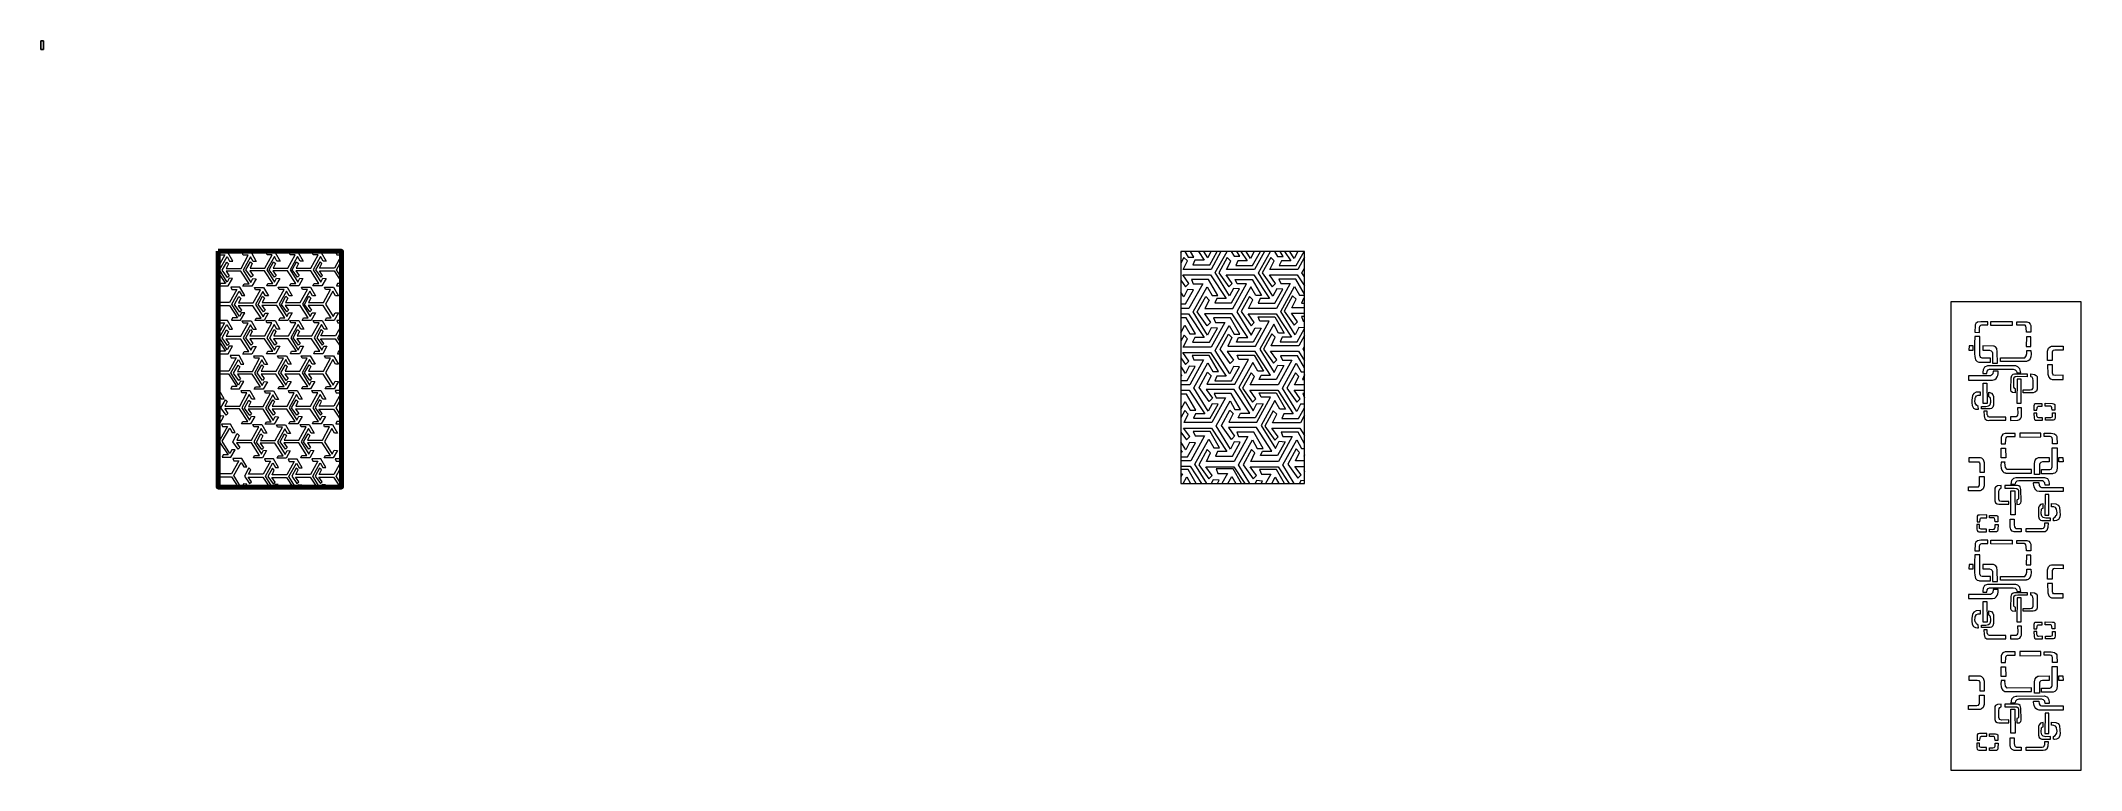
# Model space of a CAD drawing. Header units: centimetres. Extents: x -80 to 66, y -27 to 25.
import ezdxf

# ---------------------------------------------------------------- set-up
doc = ezdxf.new("R2010")
doc.units = ezdxf.units.CM
doc.header["$MEASUREMENT"] = 0
doc.header["$XCLIPFRAME"] = 0
doc.layers.add('Layer 1', color=7, linetype='Continuous')
picture_1 = doc.add_image_def('image1.jpg', size_in_pixel=(982, 3251))

msp = doc.modelspace()

# ---------------------------------------------------------------- linework, layer by layer
at = {"layer": 'Layer 1', "lineweight": 20}
msp.add_lwpolyline([(56.29208, -26.97897), (65.59208, -26.97897), (65.59208, 6.43635), (56.29208, 6.43635), (56.29208, -26.97897)], close=True, dxfattribs=at)
at = {"layer": 'Layer 1', "lineweight": 211}
msp.add_open_spline([(-67.24801, 10.04838), (-67.24801, 10.04838), (-58.44801, 10.04838), (-58.44801, 10.04838), (-58.44801, 10.04838), (-58.44801, -6.77584), (-58.44801, -6.77584), (-58.44801, -6.77584), (-67.24801, -6.77584), (-67.24801, -6.77584), (-67.24801, -6.77584), (-67.24801, 10.04838), (-67.24801, 10.04838)], degree=3, knots=[0, 0, 0, 0, 0.25, 0.25, 0.25, 0.5, 0.5, 0.5, 0.75, 0.75, 0.75, 1, 1, 1, 1], dxfattribs=at)
at = {"layer": 'Layer 1', "lineweight": 20}
for points, knots in [([(-67.24801, 8.5398), (-67.24801, 8.5398), (-66.72879, 7.75231), (-66.72879, 7.75231), (-66.72879, 7.75231), (-67.08125, 7.75231), (-67.08125, 7.75231), (-67.08125, 7.75231), (-67.15957, 7.58097), (-67.15957, 7.58097), (-67.15957, 7.58097), (-66.52319, 7.58097), (-66.52319, 7.58097), (-66.52319, 7.58097), (-66.22458, 8.10966), (-66.22458, 8.10966), (-66.22458, 8.10966), (-66.45466, 8.12435), (-66.45466, 8.12435), (-66.45466, 8.12435), (-66.59662, 7.84532), (-66.59662, 7.84532), (-66.59662, 7.84532), (-67.13999, 8.72647), (-67.13999, 8.72647), (-67.13999, 8.72647), (-66.61239, 9.66905), (-66.61239, 9.66905), (-66.61239, 9.66905), (-66.42637, 9.34106), (-66.42637, 9.34106), (-66.42637, 9.34106), (-66.21098, 9.34106), (-66.21098, 9.34106), (-66.21098, 9.34106), (-66.56344, 9.95297), (-66.56344, 9.95297), (-66.56344, 9.95297), (-67.20473, 9.95297), (-67.20473, 9.95297), (-67.20473, 9.95297), (-67.13619, 9.78653), (-67.13619, 9.78653), (-67.13619, 9.78653), (-66.77883, 9.78653), (-66.77883, 9.78653), (-66.77883, 9.78653), (-67.24801, 8.93671), (-67.24801, 8.93671)], [0, 0, 0, 0, 0.0625, 0.0625, 0.0625, 0.125, 0.125, 0.125, 0.1875, 0.1875, 0.1875, 0.25, 0.25, 0.25, 0.3125, 0.3125, 0.3125, 0.375, 0.375, 0.375, 0.4375, 0.4375, 0.4375, 0.5, 0.5, 0.5, 0.5625, 0.5625, 0.5625, 0.625, 0.625, 0.625, 0.6875, 0.6875, 0.6875, 0.75, 0.75, 0.75, 0.8125, 0.8125, 0.8125, 0.875, 0.875, 0.875, 0.9375, 0.9375, 0.9375, 1, 1, 1, 1]), ([(-66.57712, 8.16801), (-66.57712, 8.16801), (-66.45229, 8.29283), (-66.45229, 8.29283), (-66.45229, 8.29283), (-66.68482, 8.61838), (-66.68482, 8.61838), (-66.68482, 8.61838), (-65.63234, 8.61838), (-65.63234, 8.61838), (-65.63234, 8.61838), (-65.04491, 7.72744), (-65.04491, 7.72744), (-65.04491, 7.72744), (-65.39737, 7.72744), (-65.39737, 7.72744), (-65.39737, 7.72744), (-65.47569, 7.5561), (-65.47569, 7.5561), (-65.47569, 7.5561), (-64.83931, 7.5561), (-64.83931, 7.5561), (-64.83931, 7.5561), (-64.5407, 8.08479), (-64.5407, 8.08479), (-64.5407, 8.08479), (-64.77078, 8.09948), (-64.77078, 8.09948), (-64.77078, 8.09948), (-64.91274, 7.82045), (-64.91274, 7.82045), (-64.91274, 7.82045), (-65.45611, 8.7016), (-65.45611, 8.7016), (-65.45611, 8.7016), (-64.92851, 9.64418), (-64.92851, 9.64418), (-64.92851, 9.64418), (-64.74249, 9.31619), (-64.74249, 9.31619), (-64.74249, 9.31619), (-64.5271, 9.31619), (-64.5271, 9.31619), (-64.5271, 9.31619), (-64.87956, 9.9281), (-64.87956, 9.9281), (-64.87956, 9.9281), (-65.52085, 9.9281), (-65.52085, 9.9281), (-65.52085, 9.9281), (-65.45231, 9.76166), (-65.45231, 9.76166), (-65.45231, 9.76166), (-65.09495, 9.76166), (-65.09495, 9.76166), (-65.09495, 9.76166), (-65.61386, 8.82177), (-65.61386, 8.82177), (-65.61386, 8.82177), (-66.66635, 8.82177), (-66.66635, 8.82177), (-66.66635, 8.82177), (-66.5048, 9.14486), (-66.5048, 9.14486), (-66.5048, 9.14486), (-66.63696, 9.27703), (-66.63696, 9.27703), (-66.63696, 9.27703), (-66.95517, 8.69938), (-66.95517, 8.69938), (-66.95517, 8.69938), (-66.57712, 8.16801), (-66.57712, 8.16801)], [0, 0, 0, 0, 0.041666667, 0.041666667, 0.041666667, 0.083333333, 0.083333333, 0.083333333, 0.125, 0.125, 0.125, 0.166666667, 0.166666667, 0.166666667, 0.208333333, 0.208333333, 0.208333333, 0.25, 0.25, 0.25, 0.291666667, 0.291666667, 0.291666667, 0.333333333, 0.333333333, 0.333333333, 0.375, 0.375, 0.375, 0.416666667, 0.416666667, 0.416666667, 0.458333333, 0.458333333, 0.458333333, 0.5, 0.5, 0.5, 0.541666667, 0.541666667, 0.541666667, 0.583333333, 0.583333333, 0.583333333, 0.625, 0.625, 0.625, 0.666666667, 0.666666667, 0.666666667, 0.708333333, 0.708333333, 0.708333333, 0.75, 0.75, 0.75, 0.791666667, 0.791666667, 0.791666667, 0.833333333, 0.833333333, 0.833333333, 0.875, 0.875, 0.875, 0.916666667, 0.916666667, 0.916666667, 0.958333333, 0.958333333, 0.958333333, 1, 1, 1, 1]), ([(-64.88572, 8.18852), (-64.88572, 8.18852), (-64.76089, 8.31334), (-64.76089, 8.31334), (-64.76089, 8.31334), (-64.99342, 8.63889), (-64.99342, 8.63889), (-64.99342, 8.63889), (-63.94094, 8.63889), (-63.94094, 8.63889), (-63.94094, 8.63889), (-63.35351, 7.74795), (-63.35351, 7.74795), (-63.35351, 7.74795), (-63.70597, 7.74795), (-63.70597, 7.74795), (-63.70597, 7.74795), (-63.78429, 7.57661), (-63.78429, 7.57661), (-63.78429, 7.57661), (-63.14791, 7.57661), (-63.14791, 7.57661), (-63.14791, 7.57661), (-62.8493, 8.1053), (-62.8493, 8.1053), (-62.8493, 8.1053), (-63.07938, 8.11999), (-63.07938, 8.11999), (-63.07938, 8.11999), (-63.22134, 7.84096), (-63.22134, 7.84096), (-63.22134, 7.84096), (-63.76471, 8.72211), (-63.76471, 8.72211), (-63.76471, 8.72211), (-63.23711, 9.66469), (-63.23711, 9.66469), (-63.23711, 9.66469), (-63.05109, 9.3367), (-63.05109, 9.3367), (-63.05109, 9.3367), (-62.8357, 9.3367), (-62.8357, 9.3367), (-62.8357, 9.3367), (-63.18816, 9.94861), (-63.18816, 9.94861), (-63.18816, 9.94861), (-63.82945, 9.94861), (-63.82945, 9.94861), (-63.82945, 9.94861), (-63.76091, 9.78217), (-63.76091, 9.78217), (-63.76091, 9.78217), (-63.40355, 9.78217), (-63.40355, 9.78217), (-63.40355, 9.78217), (-63.92246, 8.84228), (-63.92246, 8.84228), (-63.92246, 8.84228), (-64.97495, 8.84228), (-64.97495, 8.84228), (-64.97495, 8.84228), (-64.8134, 9.16537), (-64.8134, 9.16537), (-64.8134, 9.16537), (-64.94556, 9.29754), (-64.94556, 9.29754), (-64.94556, 9.29754), (-65.26377, 8.71989), (-65.26377, 8.71989), (-65.26377, 8.71989), (-64.88572, 8.18852), (-64.88572, 8.18852)], [0, 0, 0, 0, 0.041666667, 0.041666667, 0.041666667, 0.083333333, 0.083333333, 0.083333333, 0.125, 0.125, 0.125, 0.166666667, 0.166666667, 0.166666667, 0.208333333, 0.208333333, 0.208333333, 0.25, 0.25, 0.25, 0.291666667, 0.291666667, 0.291666667, 0.333333333, 0.333333333, 0.333333333, 0.375, 0.375, 0.375, 0.416666667, 0.416666667, 0.416666667, 0.458333333, 0.458333333, 0.458333333, 0.5, 0.5, 0.5, 0.541666667, 0.541666667, 0.541666667, 0.583333333, 0.583333333, 0.583333333, 0.625, 0.625, 0.625, 0.666666667, 0.666666667, 0.666666667, 0.708333333, 0.708333333, 0.708333333, 0.75, 0.75, 0.75, 0.791666667, 0.791666667, 0.791666667, 0.833333333, 0.833333333, 0.833333333, 0.875, 0.875, 0.875, 0.916666667, 0.916666667, 0.916666667, 0.958333333, 0.958333333, 0.958333333, 1, 1, 1, 1]), ([(-63.23528, 8.18852), (-63.23528, 8.18852), (-63.11045, 8.31334), (-63.11045, 8.31334), (-63.11045, 8.31334), (-63.34298, 8.63889), (-63.34298, 8.63889), (-63.34298, 8.63889), (-62.2905, 8.63889), (-62.2905, 8.63889), (-62.2905, 8.63889), (-61.70307, 7.74795), (-61.70307, 7.74795), (-61.70307, 7.74795), (-62.05553, 7.74795), (-62.05553, 7.74795), (-62.05553, 7.74795), (-62.13385, 7.57661), (-62.13385, 7.57661), (-62.13385, 7.57661), (-61.49747, 7.57661), (-61.49747, 7.57661), (-61.49747, 7.57661), (-61.19886, 8.1053), (-61.19886, 8.1053), (-61.19886, 8.1053), (-61.42894, 8.11999), (-61.42894, 8.11999), (-61.42894, 8.11999), (-61.5709, 7.84096), (-61.5709, 7.84096), (-61.5709, 7.84096), (-62.11427, 8.72211), (-62.11427, 8.72211), (-62.11427, 8.72211), (-61.58667, 9.66469), (-61.58667, 9.66469), (-61.58667, 9.66469), (-61.40065, 9.3367), (-61.40065, 9.3367), (-61.40065, 9.3367), (-61.18526, 9.3367), (-61.18526, 9.3367), (-61.18526, 9.3367), (-61.53772, 9.94861), (-61.53772, 9.94861), (-61.53772, 9.94861), (-62.17901, 9.94861), (-62.17901, 9.94861), (-62.17901, 9.94861), (-62.11047, 9.78217), (-62.11047, 9.78217), (-62.11047, 9.78217), (-61.75311, 9.78217), (-61.75311, 9.78217), (-61.75311, 9.78217), (-62.27202, 8.84228), (-62.27202, 8.84228), (-62.27202, 8.84228), (-63.32451, 8.84228), (-63.32451, 8.84228), (-63.32451, 8.84228), (-63.16296, 9.16537), (-63.16296, 9.16537), (-63.16296, 9.16537), (-63.29512, 9.29754), (-63.29512, 9.29754), (-63.29512, 9.29754), (-63.61333, 8.71989), (-63.61333, 8.71989), (-63.61333, 8.71989), (-63.23528, 8.18852), (-63.23528, 8.18852)], [0, 0, 0, 0, 0.041666667, 0.041666667, 0.041666667, 0.083333333, 0.083333333, 0.083333333, 0.125, 0.125, 0.125, 0.166666667, 0.166666667, 0.166666667, 0.208333333, 0.208333333, 0.208333333, 0.25, 0.25, 0.25, 0.291666667, 0.291666667, 0.291666667, 0.333333333, 0.333333333, 0.333333333, 0.375, 0.375, 0.375, 0.416666667, 0.416666667, 0.416666667, 0.458333333, 0.458333333, 0.458333333, 0.5, 0.5, 0.5, 0.541666667, 0.541666667, 0.541666667, 0.583333333, 0.583333333, 0.583333333, 0.625, 0.625, 0.625, 0.666666667, 0.666666667, 0.666666667, 0.708333333, 0.708333333, 0.708333333, 0.75, 0.75, 0.75, 0.791666667, 0.791666667, 0.791666667, 0.833333333, 0.833333333, 0.833333333, 0.875, 0.875, 0.875, 0.916666667, 0.916666667, 0.916666667, 0.958333333, 0.958333333, 0.958333333, 1, 1, 1, 1]), ([(-61.59074, 8.18852), (-61.59074, 8.18852), (-61.46591, 8.31334), (-61.46591, 8.31334), (-61.46591, 8.31334), (-61.69844, 8.63889), (-61.69844, 8.63889), (-61.69844, 8.63889), (-60.64596, 8.63889), (-60.64596, 8.63889), (-60.64596, 8.63889), (-60.05853, 7.74795), (-60.05853, 7.74795), (-60.05853, 7.74795), (-60.41099, 7.74795), (-60.41099, 7.74795), (-60.41099, 7.74795), (-60.48931, 7.57661), (-60.48931, 7.57661), (-60.48931, 7.57661), (-59.85293, 7.57661), (-59.85293, 7.57661), (-59.85293, 7.57661), (-59.55432, 8.1053), (-59.55432, 8.1053), (-59.55432, 8.1053), (-59.7844, 8.11999), (-59.7844, 8.11999), (-59.7844, 8.11999), (-59.92636, 7.84096), (-59.92636, 7.84096), (-59.92636, 7.84096), (-60.46973, 8.72211), (-60.46973, 8.72211), (-60.46973, 8.72211), (-59.94213, 9.66469), (-59.94213, 9.66469), (-59.94213, 9.66469), (-59.75611, 9.3367), (-59.75611, 9.3367), (-59.75611, 9.3367), (-59.54072, 9.3367), (-59.54072, 9.3367), (-59.54072, 9.3367), (-59.89318, 9.94861), (-59.89318, 9.94861), (-59.89318, 9.94861), (-60.53447, 9.94861), (-60.53447, 9.94861), (-60.53447, 9.94861), (-60.46593, 9.78217), (-60.46593, 9.78217), (-60.46593, 9.78217), (-60.10857, 9.78217), (-60.10857, 9.78217), (-60.10857, 9.78217), (-60.62748, 8.84228), (-60.62748, 8.84228), (-60.62748, 8.84228), (-61.67997, 8.84228), (-61.67997, 8.84228), (-61.67997, 8.84228), (-61.51842, 9.16537), (-61.51842, 9.16537), (-61.51842, 9.16537), (-61.65058, 9.29754), (-61.65058, 9.29754), (-61.65058, 9.29754), (-61.96879, 8.71989), (-61.96879, 8.71989), (-61.96879, 8.71989), (-61.59074, 8.18852), (-61.59074, 8.18852)], [0, 0, 0, 0, 0.041666667, 0.041666667, 0.041666667, 0.083333333, 0.083333333, 0.083333333, 0.125, 0.125, 0.125, 0.166666667, 0.166666667, 0.166666667, 0.208333333, 0.208333333, 0.208333333, 0.25, 0.25, 0.25, 0.291666667, 0.291666667, 0.291666667, 0.333333333, 0.333333333, 0.333333333, 0.375, 0.375, 0.375, 0.416666667, 0.416666667, 0.416666667, 0.458333333, 0.458333333, 0.458333333, 0.5, 0.5, 0.5, 0.541666667, 0.541666667, 0.541666667, 0.583333333, 0.583333333, 0.583333333, 0.625, 0.625, 0.625, 0.666666667, 0.666666667, 0.666666667, 0.708333333, 0.708333333, 0.708333333, 0.75, 0.75, 0.75, 0.791666667, 0.791666667, 0.791666667, 0.833333333, 0.833333333, 0.833333333, 0.875, 0.875, 0.875, 0.916666667, 0.916666667, 0.916666667, 0.958333333, 0.958333333, 0.958333333, 1, 1, 1, 1]), ([(-58.44801, 9.76507), (-58.44801, 9.76507), (-58.95748, 8.84228), (-58.95748, 8.84228), (-58.95748, 8.84228), (-60.00997, 8.84228), (-60.00997, 8.84228), (-60.00997, 8.84228), (-59.84842, 9.16537), (-59.84842, 9.16537), (-59.84842, 9.16537), (-59.98058, 9.29754), (-59.98058, 9.29754), (-59.98058, 9.29754), (-60.29879, 8.71989), (-60.29879, 8.71989), (-60.29879, 8.71989), (-59.92074, 8.18852), (-59.92074, 8.18852)], [0, 0, 0, 0, 0.166666667, 0.166666667, 0.166666667, 0.333333333, 0.333333333, 0.333333333, 0.5, 0.5, 0.5, 0.666666667, 0.666666667, 0.666666667, 0.833333333, 0.833333333, 0.833333333, 1, 1, 1, 1]), ([(-58.44801, 9.94861), (-58.44801, 9.94861), (-58.86447, 9.94861), (-58.86447, 9.94861), (-58.86447, 9.94861), (-58.79593, 9.78217), (-58.79593, 9.78217), (-58.79593, 9.78217), (-58.44801, 9.78217), (-58.44801, 9.78217)], [0, 0, 0, 0, 0.333333333, 0.333333333, 0.333333333, 0.666666667, 0.666666667, 0.666666667, 1, 1, 1, 1]), ([(-58.44801, 8.15175), (-58.44801, 8.15175), (-58.79973, 8.72211), (-58.79973, 8.72211), (-58.79973, 8.72211), (-58.44801, 9.35047), (-58.44801, 9.35047)], [0, 0, 0, 0, 0.5, 0.5, 0.5, 1, 1, 1, 1]), ([(4.25572, 10.03271), (4.25572, 10.03271), (3.54768, 8.75026), (3.54768, 8.75026), (3.54768, 8.75026), (1.56135, 8.75026), (1.56135, 8.75026), (1.56135, 8.75026), (1.86624, 9.36001), (1.86624, 9.36001), (1.86624, 9.36001), (1.61682, 9.60945), (1.61682, 9.60945), (1.61682, 9.60945), (1.39171, 9.2008), (1.39171, 9.2008)], [0, 0, 0, 0, 0.2, 0.2, 0.2, 0.4, 0.4, 0.4, 0.6, 0.6, 0.6, 0.8, 0.8, 0.8, 1, 1, 1, 1]), ([(1.39171, 10.03271), (1.39171, 10.03271), (10.22062, 10.03271), (10.22062, 10.03271), (10.22062, 10.03271), (10.22062, -6.52151), (10.22062, -6.52151), (10.22062, -6.52151), (1.39171, -6.52151), (1.39171, -6.52151), (1.39171, -6.52151), (1.39171, 10.03271), (1.39171, 10.03271)], [0, 0, 0, 0, 0.25, 0.25, 0.25, 0.5, 0.5, 0.5, 0.75, 0.75, 0.75, 1, 1, 1, 1]), ([(1.72976, 7.51644), (1.72976, 7.51644), (1.96534, 7.75201), (1.96534, 7.75201), (1.96534, 7.75201), (1.5265, 8.36641), (1.5265, 8.36641), (1.5265, 8.36641), (3.5128, 8.36641), (3.5128, 8.36641), (3.5128, 8.36641), (4.62144, 6.68497), (4.62144, 6.68497), (4.62144, 6.68497), (3.95626, 6.68497), (3.95626, 6.68497), (3.95626, 6.68497), (3.80844, 6.36161), (3.80844, 6.36161), (3.80844, 6.36161), (5.00946, 6.36161), (5.00946, 6.36161), (5.00946, 6.36161), (5.57302, 7.35938), (5.57302, 7.35938), (5.57302, 7.35938), (5.1388, 7.38711), (5.1388, 7.38711), (5.1388, 7.38711), (4.87088, 6.8605), (4.87088, 6.8605), (4.87088, 6.8605), (3.8454, 8.52347), (3.8454, 8.52347), (3.8454, 8.52347), (4.69019, 10.03271), (4.69019, 10.03271)], [0, 0, 0, 0, 0.083333333, 0.083333333, 0.083333333, 0.166666667, 0.166666667, 0.166666667, 0.25, 0.25, 0.25, 0.333333333, 0.333333333, 0.333333333, 0.416666667, 0.416666667, 0.416666667, 0.5, 0.5, 0.5, 0.583333333, 0.583333333, 0.583333333, 0.666666667, 0.666666667, 0.666666667, 0.75, 0.75, 0.75, 0.833333333, 0.833333333, 0.833333333, 0.916666667, 0.916666667, 0.916666667, 1, 1, 1, 1]), ([(1.68499, 10.03271), (1.68499, 10.03271), (1.92033, 9.61776), (1.92033, 9.61776), (1.92033, 9.61776), (2.32683, 9.61776), (2.32683, 9.61776), (2.32683, 9.61776), (2.08782, 10.03271), (2.08782, 10.03271)], [0, 0, 0, 0, 0.333333333, 0.333333333, 0.333333333, 0.666666667, 0.666666667, 0.666666667, 1, 1, 1, 1]), ([(2.6485, 10.03271), (2.6485, 10.03271), (3.06411, 9.40236), (3.06411, 9.40236), (3.06411, 9.40236), (2.39892, 9.40236), (2.39892, 9.40236), (2.39892, 9.40236), (2.25111, 9.079), (2.25111, 9.079), (2.25111, 9.079), (3.45213, 9.079), (3.45213, 9.079), (3.45213, 9.079), (3.9908, 10.03271), (3.9908, 10.03271)], [0, 0, 0, 0, 0.2, 0.2, 0.2, 0.4, 0.4, 0.4, 0.6, 0.6, 0.6, 0.8, 0.8, 0.8, 1, 1, 1, 1]), ([(3.54494, 10.03271), (3.54494, 10.03271), (3.31355, 9.5779), (3.31355, 9.5779), (3.31355, 9.5779), (3.03308, 10.03271), (3.03308, 10.03271)], [0, 0, 0, 0, 0.5, 0.5, 0.5, 1, 1, 1, 1]), ([(7.35378, 10.03271), (7.35378, 10.03271), (6.63696, 8.73435), (6.63696, 8.73435), (6.63696, 8.73435), (4.65064, 8.73435), (4.65064, 8.73435), (4.65064, 8.73435), (4.95552, 9.3441), (4.95552, 9.3441), (4.95552, 9.3441), (4.7061, 9.59354), (4.7061, 9.59354), (4.7061, 9.59354), (4.10556, 8.50337), (4.10556, 8.50337), (4.10556, 8.50337), (4.81904, 7.50053), (4.81904, 7.50053)], [0, 0, 0, 0, 0.166666667, 0.166666667, 0.166666667, 0.333333333, 0.333333333, 0.333333333, 0.5, 0.5, 0.5, 0.666666667, 0.666666667, 0.666666667, 0.833333333, 0.833333333, 0.833333333, 1, 1, 1, 1]), ([(4.81904, 7.50053), (4.81904, 7.50053), (5.05462, 7.7361), (5.05462, 7.7361), (5.05462, 7.7361), (4.61578, 8.3505), (4.61578, 8.3505), (4.61578, 8.3505), (6.60209, 8.3505), (6.60209, 8.3505), (6.60209, 8.3505), (7.71072, 6.66906), (7.71072, 6.66906), (7.71072, 6.66906), (7.04554, 6.66906), (7.04554, 6.66906), (7.04554, 6.66906), (6.89773, 6.3457), (6.89773, 6.3457), (6.89773, 6.3457), (8.09874, 6.3457), (8.09874, 6.3457), (8.09874, 6.3457), (8.6623, 7.34347), (8.6623, 7.34347), (8.6623, 7.34347), (8.22808, 7.3712), (8.22808, 7.3712), (8.22808, 7.3712), (7.96016, 6.84459), (7.96016, 6.84459), (7.96016, 6.84459), (6.93468, 8.50756), (6.93468, 8.50756), (6.93468, 8.50756), (7.78837, 10.03271), (7.78837, 10.03271)], [0, 0, 0, 0, 0.083333333, 0.083333333, 0.083333333, 0.166666667, 0.166666667, 0.166666667, 0.25, 0.25, 0.25, 0.333333333, 0.333333333, 0.333333333, 0.416666667, 0.416666667, 0.416666667, 0.5, 0.5, 0.5, 0.583333333, 0.583333333, 0.583333333, 0.666666667, 0.666666667, 0.666666667, 0.75, 0.75, 0.75, 0.833333333, 0.833333333, 0.833333333, 0.916666667, 0.916666667, 0.916666667, 1, 1, 1, 1]), ([(4.99405, 10.03271), (4.99405, 10.03271), (5.19219, 9.68336), (5.19219, 9.68336), (5.19219, 9.68336), (5.59868, 9.68336), (5.59868, 9.68336), (5.59868, 9.68336), (5.39746, 10.03271), (5.39746, 10.03271)], [0, 0, 0, 0, 0.333333333, 0.333333333, 0.333333333, 0.666666667, 0.666666667, 0.666666667, 1, 1, 1, 1]), ([(5.67205, 10.03271), (5.67205, 10.03271), (6.12044, 9.35265), (6.12044, 9.35265), (6.12044, 9.35265), (5.45525, 9.35265), (5.45525, 9.35265), (5.45525, 9.35265), (5.30744, 9.02929), (5.30744, 9.02929), (5.30744, 9.02929), (6.50846, 9.02929), (6.50846, 9.02929), (6.50846, 9.02929), (7.07201, 10.02707), (7.07201, 10.02707), (7.07201, 10.02707), (6.98366, 10.03271), (6.98366, 10.03271)], [0, 0, 0, 0, 0.166666667, 0.166666667, 0.166666667, 0.333333333, 0.333333333, 0.333333333, 0.5, 0.5, 0.5, 0.666666667, 0.666666667, 0.666666667, 0.833333333, 0.833333333, 0.833333333, 1, 1, 1, 1]), ([(6.62656, 10.03271), (6.62656, 10.03271), (6.36988, 9.52819), (6.36988, 9.52819), (6.36988, 9.52819), (6.05876, 10.03271), (6.05876, 10.03271)], [0, 0, 0, 0, 0.5, 0.5, 0.5, 1, 1, 1, 1]), ([(10.22062, 9.61893), (10.22062, 9.61893), (9.73509, 8.7395), (9.73509, 8.7395), (9.73509, 8.7395), (7.74877, 8.7395), (7.74877, 8.7395), (7.74877, 8.7395), (8.05366, 9.34926), (8.05366, 9.34926), (8.05366, 9.34926), (7.80424, 9.5987), (7.80424, 9.5987), (7.80424, 9.5987), (7.20369, 8.50852), (7.20369, 8.50852), (7.20369, 8.50852), (7.91717, 7.50568), (7.91717, 7.50568)], [0, 0, 0, 0, 0.166666667, 0.166666667, 0.166666667, 0.333333333, 0.333333333, 0.333333333, 0.5, 0.5, 0.5, 0.666666667, 0.666666667, 0.666666667, 0.833333333, 0.833333333, 0.833333333, 1, 1, 1, 1]), ([(8.07431, 10.03271), (8.07431, 10.03271), (8.28147, 9.66745), (8.28147, 9.66745), (8.28147, 9.66745), (8.68797, 9.66745), (8.68797, 9.66745), (8.68797, 9.66745), (8.47758, 10.03271), (8.47758, 10.03271)], [0, 0, 0, 0, 0.333333333, 0.333333333, 0.333333333, 0.666666667, 0.666666667, 0.666666667, 1, 1, 1, 1]), ([(8.7829, 10.03271), (8.7829, 10.03271), (9.22718, 9.35888), (9.22718, 9.35888), (9.22718, 9.35888), (8.56199, 9.35888), (8.56199, 9.35888), (8.56199, 9.35888), (8.41418, 9.03552), (8.41418, 9.03552), (8.41418, 9.03552), (9.6152, 9.03552), (9.6152, 9.03552), (9.6152, 9.03552), (10.17842, 10.03271), (10.17842, 10.03271)], [0, 0, 0, 0, 0.2, 0.2, 0.2, 0.4, 0.4, 0.4, 0.6, 0.6, 0.6, 0.8, 0.8, 0.8, 1, 1, 1, 1]), ([(9.73013, 10.03271), (9.73013, 10.03271), (9.47662, 9.53442), (9.47662, 9.53442), (9.47662, 9.53442), (9.16934, 10.03271), (9.16934, 10.03271)], [0, 0, 0, 0, 0.5, 0.5, 0.5, 1, 1, 1, 1]), ([(10.22062, 8.20815), (10.22062, 8.20815), (10.03281, 8.51271), (10.03281, 8.51271), (10.03281, 8.51271), (10.22062, 8.84824), (10.22062, 8.84824)], [0, 0, 0, 0, 0.5, 0.5, 0.5, 1, 1, 1, 1]), ([(-67.24801, 6.1804), (-67.24801, 6.1804), (-66.44661, 6.1804), (-66.44661, 6.1804), (-66.44661, 6.1804), (-65.85918, 5.28946), (-65.85918, 5.28946), (-65.85918, 5.28946), (-66.21164, 5.28946), (-66.21164, 5.28946), (-66.21164, 5.28946), (-66.28996, 5.11812), (-66.28996, 5.11812), (-66.28996, 5.11812), (-65.65358, 5.11812), (-65.65358, 5.11812), (-65.65358, 5.11812), (-65.35497, 5.64681), (-65.35497, 5.64681), (-65.35497, 5.64681), (-65.58505, 5.6615), (-65.58505, 5.6615), (-65.58505, 5.6615), (-65.72701, 5.38247), (-65.72701, 5.38247), (-65.72701, 5.38247), (-66.27038, 6.26362), (-66.27038, 6.26362), (-66.27038, 6.26362), (-65.74278, 7.2062), (-65.74278, 7.2062), (-65.74278, 7.2062), (-65.55676, 6.87821), (-65.55676, 6.87821), (-65.55676, 6.87821), (-65.34137, 6.87821), (-65.34137, 6.87821), (-65.34137, 6.87821), (-65.69383, 7.49012), (-65.69383, 7.49012), (-65.69383, 7.49012), (-66.33512, 7.49012), (-66.33512, 7.49012), (-66.33512, 7.49012), (-66.26658, 7.32368), (-66.26658, 7.32368), (-66.26658, 7.32368), (-65.90922, 7.32368), (-65.90922, 7.32368), (-65.90922, 7.32368), (-66.42813, 6.38379), (-66.42813, 6.38379), (-66.42813, 6.38379), (-67.24801, 6.38379), (-67.24801, 6.38379)], [0, 0, 0, 0, 0.055555556, 0.055555556, 0.055555556, 0.111111111, 0.111111111, 0.111111111, 0.166666667, 0.166666667, 0.166666667, 0.222222222, 0.222222222, 0.222222222, 0.277777778, 0.277777778, 0.277777778, 0.333333333, 0.333333333, 0.333333333, 0.388888889, 0.388888889, 0.388888889, 0.444444444, 0.444444444, 0.444444444, 0.5, 0.5, 0.5, 0.555555556, 0.555555556, 0.555555556, 0.611111111, 0.611111111, 0.611111111, 0.666666667, 0.666666667, 0.666666667, 0.722222222, 0.722222222, 0.722222222, 0.777777778, 0.777777778, 0.777777778, 0.833333333, 0.833333333, 0.833333333, 0.888888889, 0.888888889, 0.888888889, 0.944444444, 0.944444444, 0.944444444, 1, 1, 1, 1]), ([(-65.70751, 5.70516), (-65.70751, 5.70516), (-65.58268, 5.82998), (-65.58268, 5.82998), (-65.58268, 5.82998), (-65.81521, 6.15553), (-65.81521, 6.15553), (-65.81521, 6.15553), (-64.76273, 6.15553), (-64.76273, 6.15553), (-64.76273, 6.15553), (-64.1753, 5.26459), (-64.1753, 5.26459), (-64.1753, 5.26459), (-64.52776, 5.26459), (-64.52776, 5.26459), (-64.52776, 5.26459), (-64.60608, 5.09325), (-64.60608, 5.09325), (-64.60608, 5.09325), (-63.9697, 5.09325), (-63.9697, 5.09325), (-63.9697, 5.09325), (-63.67109, 5.62194), (-63.67109, 5.62194), (-63.67109, 5.62194), (-63.90117, 5.63663), (-63.90117, 5.63663), (-63.90117, 5.63663), (-64.04313, 5.3576), (-64.04313, 5.3576), (-64.04313, 5.3576), (-64.5865, 6.23875), (-64.5865, 6.23875), (-64.5865, 6.23875), (-64.0589, 7.18133), (-64.0589, 7.18133), (-64.0589, 7.18133), (-63.87288, 6.85334), (-63.87288, 6.85334), (-63.87288, 6.85334), (-63.65749, 6.85334), (-63.65749, 6.85334), (-63.65749, 6.85334), (-64.00995, 7.46525), (-64.00995, 7.46525), (-64.00995, 7.46525), (-64.65124, 7.46525), (-64.65124, 7.46525), (-64.65124, 7.46525), (-64.5827, 7.29881), (-64.5827, 7.29881), (-64.5827, 7.29881), (-64.22534, 7.29881), (-64.22534, 7.29881), (-64.22534, 7.29881), (-64.74425, 6.35892), (-64.74425, 6.35892), (-64.74425, 6.35892), (-65.79674, 6.35892), (-65.79674, 6.35892), (-65.79674, 6.35892), (-65.63519, 6.68201), (-65.63519, 6.68201), (-65.63519, 6.68201), (-65.76735, 6.81418), (-65.76735, 6.81418), (-65.76735, 6.81418), (-66.08556, 6.23653), (-66.08556, 6.23653), (-66.08556, 6.23653), (-65.70751, 5.70516), (-65.70751, 5.70516)], [0, 0, 0, 0, 0.041666667, 0.041666667, 0.041666667, 0.083333333, 0.083333333, 0.083333333, 0.125, 0.125, 0.125, 0.166666667, 0.166666667, 0.166666667, 0.208333333, 0.208333333, 0.208333333, 0.25, 0.25, 0.25, 0.291666667, 0.291666667, 0.291666667, 0.333333333, 0.333333333, 0.333333333, 0.375, 0.375, 0.375, 0.416666667, 0.416666667, 0.416666667, 0.458333333, 0.458333333, 0.458333333, 0.5, 0.5, 0.5, 0.541666667, 0.541666667, 0.541666667, 0.583333333, 0.583333333, 0.583333333, 0.625, 0.625, 0.625, 0.666666667, 0.666666667, 0.666666667, 0.708333333, 0.708333333, 0.708333333, 0.75, 0.75, 0.75, 0.791666667, 0.791666667, 0.791666667, 0.833333333, 0.833333333, 0.833333333, 0.875, 0.875, 0.875, 0.916666667, 0.916666667, 0.916666667, 0.958333333, 0.958333333, 0.958333333, 1, 1, 1, 1]), ([(-64.01611, 5.72567), (-64.01611, 5.72567), (-63.89128, 5.85049), (-63.89128, 5.85049), (-63.89128, 5.85049), (-64.12381, 6.17604), (-64.12381, 6.17604), (-64.12381, 6.17604), (-63.07133, 6.17604), (-63.07133, 6.17604), (-63.07133, 6.17604), (-62.4839, 5.2851), (-62.4839, 5.2851), (-62.4839, 5.2851), (-62.83636, 5.2851), (-62.83636, 5.2851), (-62.83636, 5.2851), (-62.91468, 5.11376), (-62.91468, 5.11376), (-62.91468, 5.11376), (-62.2783, 5.11376), (-62.2783, 5.11376), (-62.2783, 5.11376), (-61.97969, 5.64245), (-61.97969, 5.64245), (-61.97969, 5.64245), (-62.20977, 5.65714), (-62.20977, 5.65714), (-62.20977, 5.65714), (-62.35173, 5.37811), (-62.35173, 5.37811), (-62.35173, 5.37811), (-62.8951, 6.25926), (-62.8951, 6.25926), (-62.8951, 6.25926), (-62.3675, 7.20184), (-62.3675, 7.20184), (-62.3675, 7.20184), (-62.18148, 6.87385), (-62.18148, 6.87385), (-62.18148, 6.87385), (-61.96609, 6.87385), (-61.96609, 6.87385), (-61.96609, 6.87385), (-62.31855, 7.48576), (-62.31855, 7.48576), (-62.31855, 7.48576), (-62.95984, 7.48576), (-62.95984, 7.48576), (-62.95984, 7.48576), (-62.8913, 7.31932), (-62.8913, 7.31932), (-62.8913, 7.31932), (-62.53394, 7.31932), (-62.53394, 7.31932), (-62.53394, 7.31932), (-63.05285, 6.37943), (-63.05285, 6.37943), (-63.05285, 6.37943), (-64.10534, 6.37943), (-64.10534, 6.37943), (-64.10534, 6.37943), (-63.94379, 6.70252), (-63.94379, 6.70252), (-63.94379, 6.70252), (-64.07595, 6.83469), (-64.07595, 6.83469), (-64.07595, 6.83469), (-64.39416, 6.25704), (-64.39416, 6.25704), (-64.39416, 6.25704), (-64.01611, 5.72567), (-64.01611, 5.72567)], [0, 0, 0, 0, 0.041666667, 0.041666667, 0.041666667, 0.083333333, 0.083333333, 0.083333333, 0.125, 0.125, 0.125, 0.166666667, 0.166666667, 0.166666667, 0.208333333, 0.208333333, 0.208333333, 0.25, 0.25, 0.25, 0.291666667, 0.291666667, 0.291666667, 0.333333333, 0.333333333, 0.333333333, 0.375, 0.375, 0.375, 0.416666667, 0.416666667, 0.416666667, 0.458333333, 0.458333333, 0.458333333, 0.5, 0.5, 0.5, 0.541666667, 0.541666667, 0.541666667, 0.583333333, 0.583333333, 0.583333333, 0.625, 0.625, 0.625, 0.666666667, 0.666666667, 0.666666667, 0.708333333, 0.708333333, 0.708333333, 0.75, 0.75, 0.75, 0.791666667, 0.791666667, 0.791666667, 0.833333333, 0.833333333, 0.833333333, 0.875, 0.875, 0.875, 0.916666667, 0.916666667, 0.916666667, 0.958333333, 0.958333333, 0.958333333, 1, 1, 1, 1]), ([(-62.35123, 5.72567), (-62.35123, 5.72567), (-62.2264, 5.85049), (-62.2264, 5.85049), (-62.2264, 5.85049), (-62.45893, 6.17604), (-62.45893, 6.17604), (-62.45893, 6.17604), (-61.40645, 6.17604), (-61.40645, 6.17604), (-61.40645, 6.17604), (-60.81902, 5.2851), (-60.81902, 5.2851), (-60.81902, 5.2851), (-61.17148, 5.2851), (-61.17148, 5.2851), (-61.17148, 5.2851), (-61.2498, 5.11376), (-61.2498, 5.11376), (-61.2498, 5.11376), (-60.61342, 5.11376), (-60.61342, 5.11376), (-60.61342, 5.11376), (-60.31481, 5.64245), (-60.31481, 5.64245), (-60.31481, 5.64245), (-60.54489, 5.65714), (-60.54489, 5.65714), (-60.54489, 5.65714), (-60.68685, 5.37811), (-60.68685, 5.37811), (-60.68685, 5.37811), (-61.23022, 6.25926), (-61.23022, 6.25926), (-61.23022, 6.25926), (-60.70262, 7.20184), (-60.70262, 7.20184), (-60.70262, 7.20184), (-60.5166, 6.87385), (-60.5166, 6.87385), (-60.5166, 6.87385), (-60.30121, 6.87385), (-60.30121, 6.87385), (-60.30121, 6.87385), (-60.65367, 7.48576), (-60.65367, 7.48576), (-60.65367, 7.48576), (-61.29496, 7.48576), (-61.29496, 7.48576), (-61.29496, 7.48576), (-61.22642, 7.31932), (-61.22642, 7.31932), (-61.22642, 7.31932), (-60.86906, 7.31932), (-60.86906, 7.31932), (-60.86906, 7.31932), (-61.38797, 6.37943), (-61.38797, 6.37943), (-61.38797, 6.37943), (-62.44046, 6.37943), (-62.44046, 6.37943), (-62.44046, 6.37943), (-62.27891, 6.70252), (-62.27891, 6.70252), (-62.27891, 6.70252), (-62.41107, 6.83469), (-62.41107, 6.83469), (-62.41107, 6.83469), (-62.72928, 6.25704), (-62.72928, 6.25704), (-62.72928, 6.25704), (-62.35123, 5.72567), (-62.35123, 5.72567)], [0, 0, 0, 0, 0.041666667, 0.041666667, 0.041666667, 0.083333333, 0.083333333, 0.083333333, 0.125, 0.125, 0.125, 0.166666667, 0.166666667, 0.166666667, 0.208333333, 0.208333333, 0.208333333, 0.25, 0.25, 0.25, 0.291666667, 0.291666667, 0.291666667, 0.333333333, 0.333333333, 0.333333333, 0.375, 0.375, 0.375, 0.416666667, 0.416666667, 0.416666667, 0.458333333, 0.458333333, 0.458333333, 0.5, 0.5, 0.5, 0.541666667, 0.541666667, 0.541666667, 0.583333333, 0.583333333, 0.583333333, 0.625, 0.625, 0.625, 0.666666667, 0.666666667, 0.666666667, 0.708333333, 0.708333333, 0.708333333, 0.75, 0.75, 0.75, 0.791666667, 0.791666667, 0.791666667, 0.833333333, 0.833333333, 0.833333333, 0.875, 0.875, 0.875, 0.916666667, 0.916666667, 0.916666667, 0.958333333, 0.958333333, 0.958333333, 1, 1, 1, 1]), ([(-60.70931, 5.72567), (-60.70931, 5.72567), (-60.58448, 5.85049), (-60.58448, 5.85049), (-60.58448, 5.85049), (-60.81701, 6.17604), (-60.81701, 6.17604), (-60.81701, 6.17604), (-59.76453, 6.17604), (-59.76453, 6.17604), (-59.76453, 6.17604), (-59.1771, 5.2851), (-59.1771, 5.2851), (-59.1771, 5.2851), (-59.52956, 5.2851), (-59.52956, 5.2851), (-59.52956, 5.2851), (-59.60788, 5.11376), (-59.60788, 5.11376), (-59.60788, 5.11376), (-58.9715, 5.11376), (-58.9715, 5.11376), (-58.9715, 5.11376), (-58.67289, 5.64245), (-58.67289, 5.64245), (-58.67289, 5.64245), (-58.90297, 5.65714), (-58.90297, 5.65714), (-58.90297, 5.65714), (-59.04493, 5.37811), (-59.04493, 5.37811), (-59.04493, 5.37811), (-59.5883, 6.25926), (-59.5883, 6.25926), (-59.5883, 6.25926), (-59.0607, 7.20184), (-59.0607, 7.20184), (-59.0607, 7.20184), (-58.87468, 6.87385), (-58.87468, 6.87385), (-58.87468, 6.87385), (-58.65929, 6.87385), (-58.65929, 6.87385), (-58.65929, 6.87385), (-59.01175, 7.48576), (-59.01175, 7.48576), (-59.01175, 7.48576), (-59.65304, 7.48576), (-59.65304, 7.48576), (-59.65304, 7.48576), (-59.5845, 7.31932), (-59.5845, 7.31932), (-59.5845, 7.31932), (-59.22714, 7.31932), (-59.22714, 7.31932), (-59.22714, 7.31932), (-59.74605, 6.37943), (-59.74605, 6.37943), (-59.74605, 6.37943), (-60.79854, 6.37943), (-60.79854, 6.37943), (-60.79854, 6.37943), (-60.63699, 6.70252), (-60.63699, 6.70252), (-60.63699, 6.70252), (-60.76915, 6.83469), (-60.76915, 6.83469), (-60.76915, 6.83469), (-61.08736, 6.25704), (-61.08736, 6.25704), (-61.08736, 6.25704), (-60.70931, 5.72567), (-60.70931, 5.72567)], [0, 0, 0, 0, 0.041666667, 0.041666667, 0.041666667, 0.083333333, 0.083333333, 0.083333333, 0.125, 0.125, 0.125, 0.166666667, 0.166666667, 0.166666667, 0.208333333, 0.208333333, 0.208333333, 0.25, 0.25, 0.25, 0.291666667, 0.291666667, 0.291666667, 0.333333333, 0.333333333, 0.333333333, 0.375, 0.375, 0.375, 0.416666667, 0.416666667, 0.416666667, 0.458333333, 0.458333333, 0.458333333, 0.5, 0.5, 0.5, 0.541666667, 0.541666667, 0.541666667, 0.583333333, 0.583333333, 0.583333333, 0.625, 0.625, 0.625, 0.666666667, 0.666666667, 0.666666667, 0.708333333, 0.708333333, 0.708333333, 0.75, 0.75, 0.75, 0.791666667, 0.791666667, 0.791666667, 0.833333333, 0.833333333, 0.833333333, 0.875, 0.875, 0.875, 0.916666667, 0.916666667, 0.916666667, 0.958333333, 0.958333333, 0.958333333, 1, 1, 1, 1]), ([(-59.92074, 8.18852), (-59.92074, 8.18852), (-59.79591, 8.31334), (-59.79591, 8.31334), (-59.79591, 8.31334), (-60.02844, 8.63889), (-60.02844, 8.63889), (-60.02844, 8.63889), (-58.97596, 8.63889), (-58.97596, 8.63889), (-58.97596, 8.63889), (-58.44801, 7.83816), (-58.44801, 7.83816)], [0, 0, 0, 0, 0.25, 0.25, 0.25, 0.5, 0.5, 0.5, 0.75, 0.75, 0.75, 1, 1, 1, 1]), ([(-58.44801, 7.74795), (-58.44801, 7.74795), (-58.74099, 7.74795), (-58.74099, 7.74795), (-58.74099, 7.74795), (-58.81931, 7.57661), (-58.81931, 7.57661), (-58.81931, 7.57661), (-58.44801, 7.57661), (-58.44801, 7.57661)], [0, 0, 0, 0, 0.333333333, 0.333333333, 0.333333333, 0.666666667, 0.666666667, 0.666666667, 1, 1, 1, 1]), ([(1.39171, 5.5675), (1.39171, 5.5675), (1.93858, 5.5675), (1.93858, 5.5675), (1.93858, 5.5675), (3.04722, 3.88606), (3.04722, 3.88606), (3.04722, 3.88606), (2.38203, 3.88606), (2.38203, 3.88606), (2.38203, 3.88606), (2.23422, 3.5627), (2.23422, 3.5627), (2.23422, 3.5627), (3.43524, 3.5627), (3.43524, 3.5627), (3.43524, 3.5627), (3.99879, 4.56048), (3.99879, 4.56048), (3.99879, 4.56048), (3.56457, 4.5882), (3.56457, 4.5882), (3.56457, 4.5882), (3.29666, 4.0616), (3.29666, 4.0616), (3.29666, 4.0616), (2.27117, 5.72456), (2.27117, 5.72456), (2.27117, 5.72456), (3.26689, 7.50346), (3.26689, 7.50346), (3.26689, 7.50346), (3.61796, 6.88445), (3.61796, 6.88445), (3.61796, 6.88445), (4.02446, 6.88445), (4.02446, 6.88445), (4.02446, 6.88445), (3.35928, 8.03929), (3.35928, 8.03929), (3.35928, 8.03929), (2.14899, 8.03929), (2.14899, 8.03929), (2.14899, 8.03929), (2.27835, 7.72517), (2.27835, 7.72517), (2.27835, 7.72517), (2.95278, 7.72517), (2.95278, 7.72517), (2.95278, 7.72517), (1.97346, 5.95135), (1.97346, 5.95135), (1.97346, 5.95135), (1.39171, 5.95135), (1.39171, 5.95135)], [0, 0, 0, 0, 0.055555556, 0.055555556, 0.055555556, 0.111111111, 0.111111111, 0.111111111, 0.166666667, 0.166666667, 0.166666667, 0.222222222, 0.222222222, 0.222222222, 0.277777778, 0.277777778, 0.277777778, 0.333333333, 0.333333333, 0.333333333, 0.388888889, 0.388888889, 0.388888889, 0.444444444, 0.444444444, 0.444444444, 0.5, 0.5, 0.5, 0.555555556, 0.555555556, 0.555555556, 0.611111111, 0.611111111, 0.611111111, 0.666666667, 0.666666667, 0.666666667, 0.722222222, 0.722222222, 0.722222222, 0.777777778, 0.777777778, 0.777777778, 0.833333333, 0.833333333, 0.833333333, 0.888888889, 0.888888889, 0.888888889, 0.944444444, 0.944444444, 0.944444444, 1, 1, 1, 1]), ([(1.39171, 6.296), (1.39171, 6.296), (1.73761, 6.296), (1.73761, 6.296), (1.73761, 6.296), (2.30116, 7.29378), (2.30116, 7.29378), (2.30116, 7.29378), (1.86694, 7.32151), (1.86694, 7.32151), (1.86694, 7.32151), (1.59902, 6.7949), (1.59902, 6.7949), (1.59902, 6.7949), (1.39171, 7.13108), (1.39171, 7.13108)], [0, 0, 0, 0, 0.2, 0.2, 0.2, 0.4, 0.4, 0.4, 0.6, 0.6, 0.6, 0.8, 0.8, 0.8, 1, 1, 1, 1]), ([(3.27844, 4.71753), (3.27844, 4.71753), (3.51403, 4.9531), (3.51403, 4.9531), (3.51403, 4.9531), (3.07519, 5.5675), (3.07519, 5.5675), (3.07519, 5.5675), (5.06149, 5.5675), (5.06149, 5.5675), (5.06149, 5.5675), (6.17013, 3.88606), (6.17013, 3.88606), (6.17013, 3.88606), (5.50494, 3.88606), (5.50494, 3.88606), (5.50494, 3.88606), (5.35713, 3.5627), (5.35713, 3.5627), (5.35713, 3.5627), (6.55815, 3.5627), (6.55815, 3.5627), (6.55815, 3.5627), (7.12171, 4.56048), (7.12171, 4.56048), (7.12171, 4.56048), (6.68748, 4.5882), (6.68748, 4.5882), (6.68748, 4.5882), (6.41957, 4.0616), (6.41957, 4.0616), (6.41957, 4.0616), (5.39409, 5.72456), (5.39409, 5.72456), (5.39409, 5.72456), (6.38981, 7.50346), (6.38981, 7.50346), (6.38981, 7.50346), (6.74088, 6.88445), (6.74088, 6.88445), (6.74088, 6.88445), (7.14737, 6.88445), (7.14737, 6.88445), (7.14737, 6.88445), (6.48219, 8.03929), (6.48219, 8.03929), (6.48219, 8.03929), (5.2719, 8.03929), (5.2719, 8.03929), (5.2719, 8.03929), (5.40126, 7.72517), (5.40126, 7.72517), (5.40126, 7.72517), (6.07569, 7.72517), (6.07569, 7.72517), (6.07569, 7.72517), (5.09637, 5.95135), (5.09637, 5.95135), (5.09637, 5.95135), (3.11004, 5.95135), (3.11004, 5.95135), (3.11004, 5.95135), (3.41493, 6.56111), (3.41493, 6.56111), (3.41493, 6.56111), (3.16551, 6.81055), (3.16551, 6.81055), (3.16551, 6.81055), (2.56496, 5.72037), (2.56496, 5.72037), (2.56496, 5.72037), (3.27844, 4.71753), (3.27844, 4.71753)], [0, 0, 0, 0, 0.041666667, 0.041666667, 0.041666667, 0.083333333, 0.083333333, 0.083333333, 0.125, 0.125, 0.125, 0.166666667, 0.166666667, 0.166666667, 0.208333333, 0.208333333, 0.208333333, 0.25, 0.25, 0.25, 0.291666667, 0.291666667, 0.291666667, 0.333333333, 0.333333333, 0.333333333, 0.375, 0.375, 0.375, 0.416666667, 0.416666667, 0.416666667, 0.458333333, 0.458333333, 0.458333333, 0.5, 0.5, 0.5, 0.541666667, 0.541666667, 0.541666667, 0.583333333, 0.583333333, 0.583333333, 0.625, 0.625, 0.625, 0.666666667, 0.666666667, 0.666666667, 0.708333333, 0.708333333, 0.708333333, 0.75, 0.75, 0.75, 0.791666667, 0.791666667, 0.791666667, 0.833333333, 0.833333333, 0.833333333, 0.875, 0.875, 0.875, 0.916666667, 0.916666667, 0.916666667, 0.958333333, 0.958333333, 0.958333333, 1, 1, 1, 1]), ([(10.22062, 6.98506), (10.22062, 6.98506), (9.60353, 8.05639), (9.60353, 8.05639), (9.60353, 8.05639), (8.39325, 8.05639), (8.39325, 8.05639), (8.39325, 8.05639), (8.5226, 7.74227), (8.5226, 7.74227), (8.5226, 7.74227), (9.19704, 7.74227), (9.19704, 7.74227), (9.19704, 7.74227), (8.21772, 5.96845), (8.21772, 5.96845), (8.21772, 5.96845), (6.23139, 5.96845), (6.23139, 5.96845), (6.23139, 5.96845), (6.53628, 6.57821), (6.53628, 6.57821), (6.53628, 6.57821), (6.28686, 6.82765), (6.28686, 6.82765), (6.28686, 6.82765), (5.68631, 5.73747), (5.68631, 5.73747), (5.68631, 5.73747), (6.39979, 4.73463), (6.39979, 4.73463)], [0, 0, 0, 0, 0.1, 0.1, 0.1, 0.2, 0.2, 0.2, 0.3, 0.3, 0.3, 0.4, 0.4, 0.4, 0.5, 0.5, 0.5, 0.6, 0.6, 0.6, 0.7, 0.7, 0.7, 0.8, 0.8, 0.8, 0.9, 0.9, 0.9, 1, 1, 1, 1]), ([(7.91717, 7.50568), (7.91717, 7.50568), (8.15276, 7.74125), (8.15276, 7.74125), (8.15276, 7.74125), (7.71391, 8.35565), (7.71391, 8.35565), (7.71391, 8.35565), (9.70022, 8.35565), (9.70022, 8.35565), (9.70022, 8.35565), (10.22062, 7.56637), (10.22062, 7.56637)], [0, 0, 0, 0, 0.25, 0.25, 0.25, 0.5, 0.5, 0.5, 0.75, 0.75, 0.75, 1, 1, 1, 1]), ([(10.22062, 4.579), (10.22062, 4.579), (9.80883, 4.6053), (9.80883, 4.6053), (9.80883, 4.6053), (9.54091, 4.0787), (9.54091, 4.0787), (9.54091, 4.0787), (8.51543, 5.74166), (8.51543, 5.74166), (8.51543, 5.74166), (9.51115, 7.52056), (9.51115, 7.52056), (9.51115, 7.52056), (9.86222, 6.90155), (9.86222, 6.90155), (9.86222, 6.90155), (10.22062, 6.90155), (10.22062, 6.90155)], [0, 0, 0, 0, 0.166666667, 0.166666667, 0.166666667, 0.333333333, 0.333333333, 0.333333333, 0.5, 0.5, 0.5, 0.666666667, 0.666666667, 0.666666667, 0.833333333, 0.833333333, 0.833333333, 1, 1, 1, 1]), ([(10.22062, 6.00703), (10.22062, 6.00703), (9.31014, 6.00703), (9.31014, 6.00703), (9.31014, 6.00703), (9.61503, 6.61678), (9.61503, 6.61678), (9.61503, 6.61678), (9.36561, 6.86622), (9.36561, 6.86622), (9.36561, 6.86622), (8.76506, 5.77604), (8.76506, 5.77604), (8.76506, 5.77604), (9.47854, 4.77321), (9.47854, 4.77321)], [0, 0, 0, 0, 0.2, 0.2, 0.2, 0.4, 0.4, 0.4, 0.6, 0.6, 0.6, 0.8, 0.8, 0.8, 1, 1, 1, 1]), ([(10.22062, 6.67421), (10.22062, 6.67421), (10.14367, 6.67421), (10.14367, 6.67421), (10.14367, 6.67421), (9.99586, 6.35085), (9.99586, 6.35085), (9.99586, 6.35085), (10.22062, 6.35085), (10.22062, 6.35085)], [0, 0, 0, 0, 0.333333333, 0.333333333, 0.333333333, 0.666666667, 0.666666667, 0.666666667, 1, 1, 1, 1]), ([(-67.24801, 3.68905), (-67.24801, 3.68905), (-66.73337, 2.90851), (-66.73337, 2.90851), (-66.73337, 2.90851), (-67.08583, 2.90851), (-67.08583, 2.90851), (-67.08583, 2.90851), (-67.16415, 2.73717), (-67.16415, 2.73717), (-67.16415, 2.73717), (-66.52777, 2.73717), (-66.52777, 2.73717), (-66.52777, 2.73717), (-66.22916, 3.26586), (-66.22916, 3.26586), (-66.22916, 3.26586), (-66.45924, 3.28055), (-66.45924, 3.28055), (-66.45924, 3.28055), (-66.6012, 3.00152), (-66.6012, 3.00152), (-66.6012, 3.00152), (-67.14457, 3.88267), (-67.14457, 3.88267), (-67.14457, 3.88267), (-66.61697, 4.82525), (-66.61697, 4.82525), (-66.61697, 4.82525), (-66.43095, 4.49726), (-66.43095, 4.49726), (-66.43095, 4.49726), (-66.21556, 4.49726), (-66.21556, 4.49726), (-66.21556, 4.49726), (-66.56802, 5.10917), (-66.56802, 5.10917), (-66.56802, 5.10917), (-67.20931, 5.10917), (-67.20931, 5.10917), (-67.20931, 5.10917), (-67.14077, 4.94273), (-67.14077, 4.94273), (-67.14077, 4.94273), (-66.78341, 4.94273), (-66.78341, 4.94273), (-66.78341, 4.94273), (-67.24801, 4.10121), (-67.24801, 4.10121)], [0, 0, 0, 0, 0.0625, 0.0625, 0.0625, 0.125, 0.125, 0.125, 0.1875, 0.1875, 0.1875, 0.25, 0.25, 0.25, 0.3125, 0.3125, 0.3125, 0.375, 0.375, 0.375, 0.4375, 0.4375, 0.4375, 0.5, 0.5, 0.5, 0.5625, 0.5625, 0.5625, 0.625, 0.625, 0.625, 0.6875, 0.6875, 0.6875, 0.75, 0.75, 0.75, 0.8125, 0.8125, 0.8125, 0.875, 0.875, 0.875, 0.9375, 0.9375, 0.9375, 1, 1, 1, 1]), ([(-66.5817, 3.32421), (-66.5817, 3.32421), (-66.45687, 3.44903), (-66.45687, 3.44903), (-66.45687, 3.44903), (-66.6894, 3.77458), (-66.6894, 3.77458), (-66.6894, 3.77458), (-65.63692, 3.77458), (-65.63692, 3.77458), (-65.63692, 3.77458), (-65.04949, 2.88364), (-65.04949, 2.88364), (-65.04949, 2.88364), (-65.40195, 2.88364), (-65.40195, 2.88364), (-65.40195, 2.88364), (-65.48027, 2.7123), (-65.48027, 2.7123), (-65.48027, 2.7123), (-64.84389, 2.7123), (-64.84389, 2.7123), (-64.84389, 2.7123), (-64.54528, 3.24099), (-64.54528, 3.24099), (-64.54528, 3.24099), (-64.77536, 3.25568), (-64.77536, 3.25568), (-64.77536, 3.25568), (-64.91732, 2.97665), (-64.91732, 2.97665), (-64.91732, 2.97665), (-65.46069, 3.8578), (-65.46069, 3.8578), (-65.46069, 3.8578), (-64.93309, 4.80038), (-64.93309, 4.80038), (-64.93309, 4.80038), (-64.74707, 4.47239), (-64.74707, 4.47239), (-64.74707, 4.47239), (-64.53168, 4.47239), (-64.53168, 4.47239), (-64.53168, 4.47239), (-64.88414, 5.0843), (-64.88414, 5.0843), (-64.88414, 5.0843), (-65.52543, 5.0843), (-65.52543, 5.0843), (-65.52543, 5.0843), (-65.45689, 4.91786), (-65.45689, 4.91786), (-65.45689, 4.91786), (-65.09953, 4.91786), (-65.09953, 4.91786), (-65.09953, 4.91786), (-65.61844, 3.97797), (-65.61844, 3.97797), (-65.61844, 3.97797), (-66.67093, 3.97797), (-66.67093, 3.97797), (-66.67093, 3.97797), (-66.50938, 4.30106), (-66.50938, 4.30106), (-66.50938, 4.30106), (-66.64154, 4.43323), (-66.64154, 4.43323), (-66.64154, 4.43323), (-66.95975, 3.85558), (-66.95975, 3.85558), (-66.95975, 3.85558), (-66.5817, 3.32421), (-66.5817, 3.32421)], [0, 0, 0, 0, 0.041666667, 0.041666667, 0.041666667, 0.083333333, 0.083333333, 0.083333333, 0.125, 0.125, 0.125, 0.166666667, 0.166666667, 0.166666667, 0.208333333, 0.208333333, 0.208333333, 0.25, 0.25, 0.25, 0.291666667, 0.291666667, 0.291666667, 0.333333333, 0.333333333, 0.333333333, 0.375, 0.375, 0.375, 0.416666667, 0.416666667, 0.416666667, 0.458333333, 0.458333333, 0.458333333, 0.5, 0.5, 0.5, 0.541666667, 0.541666667, 0.541666667, 0.583333333, 0.583333333, 0.583333333, 0.625, 0.625, 0.625, 0.666666667, 0.666666667, 0.666666667, 0.708333333, 0.708333333, 0.708333333, 0.75, 0.75, 0.75, 0.791666667, 0.791666667, 0.791666667, 0.833333333, 0.833333333, 0.833333333, 0.875, 0.875, 0.875, 0.916666667, 0.916666667, 0.916666667, 0.958333333, 0.958333333, 0.958333333, 1, 1, 1, 1]), ([(-64.8903, 3.34472), (-64.8903, 3.34472), (-64.76547, 3.46954), (-64.76547, 3.46954), (-64.76547, 3.46954), (-64.998, 3.79509), (-64.998, 3.79509), (-64.998, 3.79509), (-63.94552, 3.79509), (-63.94552, 3.79509), (-63.94552, 3.79509), (-63.35809, 2.90415), (-63.35809, 2.90415), (-63.35809, 2.90415), (-63.71055, 2.90415), (-63.71055, 2.90415), (-63.71055, 2.90415), (-63.78887, 2.73281), (-63.78887, 2.73281), (-63.78887, 2.73281), (-63.15249, 2.73281), (-63.15249, 2.73281), (-63.15249, 2.73281), (-62.85388, 3.2615), (-62.85388, 3.2615), (-62.85388, 3.2615), (-63.08396, 3.27619), (-63.08396, 3.27619), (-63.08396, 3.27619), (-63.22592, 2.99716), (-63.22592, 2.99716), (-63.22592, 2.99716), (-63.76929, 3.87831), (-63.76929, 3.87831), (-63.76929, 3.87831), (-63.24169, 4.82089), (-63.24169, 4.82089), (-63.24169, 4.82089), (-63.05567, 4.4929), (-63.05567, 4.4929), (-63.05567, 4.4929), (-62.84028, 4.4929), (-62.84028, 4.4929), (-62.84028, 4.4929), (-63.19274, 5.10481), (-63.19274, 5.10481), (-63.19274, 5.10481), (-63.83403, 5.10481), (-63.83403, 5.10481), (-63.83403, 5.10481), (-63.76549, 4.93837), (-63.76549, 4.93837), (-63.76549, 4.93837), (-63.40813, 4.93837), (-63.40813, 4.93837), (-63.40813, 4.93837), (-63.92704, 3.99848), (-63.92704, 3.99848), (-63.92704, 3.99848), (-64.97953, 3.99848), (-64.97953, 3.99848), (-64.97953, 3.99848), (-64.81798, 4.32157), (-64.81798, 4.32157), (-64.81798, 4.32157), (-64.95014, 4.45374), (-64.95014, 4.45374), (-64.95014, 4.45374), (-65.26835, 3.87609), (-65.26835, 3.87609), (-65.26835, 3.87609), (-64.8903, 3.34472), (-64.8903, 3.34472)], [0, 0, 0, 0, 0.041666667, 0.041666667, 0.041666667, 0.083333333, 0.083333333, 0.083333333, 0.125, 0.125, 0.125, 0.166666667, 0.166666667, 0.166666667, 0.208333333, 0.208333333, 0.208333333, 0.25, 0.25, 0.25, 0.291666667, 0.291666667, 0.291666667, 0.333333333, 0.333333333, 0.333333333, 0.375, 0.375, 0.375, 0.416666667, 0.416666667, 0.416666667, 0.458333333, 0.458333333, 0.458333333, 0.5, 0.5, 0.5, 0.541666667, 0.541666667, 0.541666667, 0.583333333, 0.583333333, 0.583333333, 0.625, 0.625, 0.625, 0.666666667, 0.666666667, 0.666666667, 0.708333333, 0.708333333, 0.708333333, 0.75, 0.75, 0.75, 0.791666667, 0.791666667, 0.791666667, 0.833333333, 0.833333333, 0.833333333, 0.875, 0.875, 0.875, 0.916666667, 0.916666667, 0.916666667, 0.958333333, 0.958333333, 0.958333333, 1, 1, 1, 1]), ([(-63.19419, 3.34472), (-63.19419, 3.34472), (-63.06936, 3.46954), (-63.06936, 3.46954), (-63.06936, 3.46954), (-63.30189, 3.79509), (-63.30189, 3.79509), (-63.30189, 3.79509), (-62.24941, 3.79509), (-62.24941, 3.79509), (-62.24941, 3.79509), (-61.66198, 2.90415), (-61.66198, 2.90415), (-61.66198, 2.90415), (-62.01444, 2.90415), (-62.01444, 2.90415), (-62.01444, 2.90415), (-62.09276, 2.73281), (-62.09276, 2.73281), (-62.09276, 2.73281), (-61.45638, 2.73281), (-61.45638, 2.73281), (-61.45638, 2.73281), (-61.15777, 3.2615), (-61.15777, 3.2615), (-61.15777, 3.2615), (-61.38785, 3.27619), (-61.38785, 3.27619), (-61.38785, 3.27619), (-61.52981, 2.99716), (-61.52981, 2.99716), (-61.52981, 2.99716), (-62.07318, 3.87831), (-62.07318, 3.87831), (-62.07318, 3.87831), (-61.54558, 4.82089), (-61.54558, 4.82089), (-61.54558, 4.82089), (-61.35956, 4.4929), (-61.35956, 4.4929), (-61.35956, 4.4929), (-61.14417, 4.4929), (-61.14417, 4.4929), (-61.14417, 4.4929), (-61.49663, 5.10481), (-61.49663, 5.10481), (-61.49663, 5.10481), (-62.13792, 5.10481), (-62.13792, 5.10481), (-62.13792, 5.10481), (-62.06938, 4.93837), (-62.06938, 4.93837), (-62.06938, 4.93837), (-61.71202, 4.93837), (-61.71202, 4.93837), (-61.71202, 4.93837), (-62.23093, 3.99848), (-62.23093, 3.99848), (-62.23093, 3.99848), (-63.28342, 3.99848), (-63.28342, 3.99848), (-63.28342, 3.99848), (-63.12187, 4.32157), (-63.12187, 4.32157), (-63.12187, 4.32157), (-63.25403, 4.45374), (-63.25403, 4.45374), (-63.25403, 4.45374), (-63.57224, 3.87609), (-63.57224, 3.87609), (-63.57224, 3.87609), (-63.19419, 3.34472), (-63.19419, 3.34472)], [0, 0, 0, 0, 0.041666667, 0.041666667, 0.041666667, 0.083333333, 0.083333333, 0.083333333, 0.125, 0.125, 0.125, 0.166666667, 0.166666667, 0.166666667, 0.208333333, 0.208333333, 0.208333333, 0.25, 0.25, 0.25, 0.291666667, 0.291666667, 0.291666667, 0.333333333, 0.333333333, 0.333333333, 0.375, 0.375, 0.375, 0.416666667, 0.416666667, 0.416666667, 0.458333333, 0.458333333, 0.458333333, 0.5, 0.5, 0.5, 0.541666667, 0.541666667, 0.541666667, 0.583333333, 0.583333333, 0.583333333, 0.625, 0.625, 0.625, 0.666666667, 0.666666667, 0.666666667, 0.708333333, 0.708333333, 0.708333333, 0.75, 0.75, 0.75, 0.791666667, 0.791666667, 0.791666667, 0.833333333, 0.833333333, 0.833333333, 0.875, 0.875, 0.875, 0.916666667, 0.916666667, 0.916666667, 0.958333333, 0.958333333, 0.958333333, 1, 1, 1, 1]), ([(-61.52679, 3.34472), (-61.52679, 3.34472), (-61.40196, 3.46954), (-61.40196, 3.46954), (-61.40196, 3.46954), (-61.63449, 3.79509), (-61.63449, 3.79509), (-61.63449, 3.79509), (-60.58201, 3.79509), (-60.58201, 3.79509), (-60.58201, 3.79509), (-59.99458, 2.90415), (-59.99458, 2.90415), (-59.99458, 2.90415), (-60.34704, 2.90415), (-60.34704, 2.90415), (-60.34704, 2.90415), (-60.42536, 2.73281), (-60.42536, 2.73281), (-60.42536, 2.73281), (-59.78898, 2.73281), (-59.78898, 2.73281), (-59.78898, 2.73281), (-59.49037, 3.2615), (-59.49037, 3.2615), (-59.49037, 3.2615), (-59.72045, 3.27619), (-59.72045, 3.27619), (-59.72045, 3.27619), (-59.86241, 2.99716), (-59.86241, 2.99716), (-59.86241, 2.99716), (-60.40578, 3.87831), (-60.40578, 3.87831), (-60.40578, 3.87831), (-59.87818, 4.82089), (-59.87818, 4.82089), (-59.87818, 4.82089), (-59.69216, 4.4929), (-59.69216, 4.4929), (-59.69216, 4.4929), (-59.47677, 4.4929), (-59.47677, 4.4929), (-59.47677, 4.4929), (-59.82923, 5.10481), (-59.82923, 5.10481), (-59.82923, 5.10481), (-60.47052, 5.10481), (-60.47052, 5.10481), (-60.47052, 5.10481), (-60.40198, 4.93837), (-60.40198, 4.93837), (-60.40198, 4.93837), (-60.04462, 4.93837), (-60.04462, 4.93837), (-60.04462, 4.93837), (-60.56353, 3.99848), (-60.56353, 3.99848), (-60.56353, 3.99848), (-61.61602, 3.99848), (-61.61602, 3.99848), (-61.61602, 3.99848), (-61.45447, 4.32157), (-61.45447, 4.32157), (-61.45447, 4.32157), (-61.58663, 4.45374), (-61.58663, 4.45374), (-61.58663, 4.45374), (-61.90484, 3.87609), (-61.90484, 3.87609), (-61.90484, 3.87609), (-61.52679, 3.34472), (-61.52679, 3.34472)], [0, 0, 0, 0, 0.041666667, 0.041666667, 0.041666667, 0.083333333, 0.083333333, 0.083333333, 0.125, 0.125, 0.125, 0.166666667, 0.166666667, 0.166666667, 0.208333333, 0.208333333, 0.208333333, 0.25, 0.25, 0.25, 0.291666667, 0.291666667, 0.291666667, 0.333333333, 0.333333333, 0.333333333, 0.375, 0.375, 0.375, 0.416666667, 0.416666667, 0.416666667, 0.458333333, 0.458333333, 0.458333333, 0.5, 0.5, 0.5, 0.541666667, 0.541666667, 0.541666667, 0.583333333, 0.583333333, 0.583333333, 0.625, 0.625, 0.625, 0.666666667, 0.666666667, 0.666666667, 0.708333333, 0.708333333, 0.708333333, 0.75, 0.75, 0.75, 0.791666667, 0.791666667, 0.791666667, 0.833333333, 0.833333333, 0.833333333, 0.875, 0.875, 0.875, 0.916666667, 0.916666667, 0.916666667, 0.958333333, 0.958333333, 0.958333333, 1, 1, 1, 1]), ([(-58.44801, 4.76921), (-58.44801, 4.76921), (-58.87353, 3.99848), (-58.87353, 3.99848), (-58.87353, 3.99848), (-59.92602, 3.99848), (-59.92602, 3.99848), (-59.92602, 3.99848), (-59.76447, 4.32157), (-59.76447, 4.32157), (-59.76447, 4.32157), (-59.89663, 4.45374), (-59.89663, 4.45374), (-59.89663, 4.45374), (-60.21484, 3.87609), (-60.21484, 3.87609), (-60.21484, 3.87609), (-59.83679, 3.34472), (-59.83679, 3.34472)], [0, 0, 0, 0, 0.166666667, 0.166666667, 0.166666667, 0.333333333, 0.333333333, 0.333333333, 0.5, 0.5, 0.5, 0.666666667, 0.666666667, 0.666666667, 0.833333333, 0.833333333, 0.833333333, 1, 1, 1, 1]), ([(-58.44801, 5.10481), (-58.44801, 5.10481), (-58.78052, 5.10481), (-58.78052, 5.10481), (-58.78052, 5.10481), (-58.71198, 4.93837), (-58.71198, 4.93837), (-58.71198, 4.93837), (-58.44801, 4.93837), (-58.44801, 4.93837)], [0, 0, 0, 0, 0.333333333, 0.333333333, 0.333333333, 0.666666667, 0.666666667, 0.666666667, 1, 1, 1, 1]), ([(1.39171, 4.23383), (1.39171, 4.23383), (1.68799, 4.76315), (1.68799, 4.76315), (1.68799, 4.76315), (2.03906, 4.14415), (2.03906, 4.14415), (2.03906, 4.14415), (2.44556, 4.14415), (2.44556, 4.14415), (2.44556, 4.14415), (1.78037, 5.29898), (1.78037, 5.29898), (1.78037, 5.29898), (1.39171, 5.29898), (1.39171, 5.29898)], [0, 0, 0, 0, 0.2, 0.2, 0.2, 0.4, 0.4, 0.4, 0.6, 0.6, 0.6, 0.8, 0.8, 0.8, 1, 1, 1, 1]), ([(1.73832, 1.96254), (1.73832, 1.96254), (1.97391, 2.19811), (1.97391, 2.19811), (1.97391, 2.19811), (1.53507, 2.81251), (1.53507, 2.81251), (1.53507, 2.81251), (3.52137, 2.81251), (3.52137, 2.81251), (3.52137, 2.81251), (4.63001, 1.13107), (4.63001, 1.13107), (4.63001, 1.13107), (3.96482, 1.13107), (3.96482, 1.13107), (3.96482, 1.13107), (3.81701, 0.80771), (3.81701, 0.80771), (3.81701, 0.80771), (5.01803, 0.80771), (5.01803, 0.80771), (5.01803, 0.80771), (5.58159, 1.80549), (5.58159, 1.80549), (5.58159, 1.80549), (5.14736, 1.83321), (5.14736, 1.83321), (5.14736, 1.83321), (4.87945, 1.30661), (4.87945, 1.30661), (4.87945, 1.30661), (3.85397, 2.96957), (3.85397, 2.96957), (3.85397, 2.96957), (4.84969, 4.74847), (4.84969, 4.74847), (4.84969, 4.74847), (5.20075, 4.12946), (5.20075, 4.12946), (5.20075, 4.12946), (5.60725, 4.12946), (5.60725, 4.12946), (5.60725, 4.12946), (4.94207, 5.2843), (4.94207, 5.2843), (4.94207, 5.2843), (3.73178, 5.2843), (3.73178, 5.2843), (3.73178, 5.2843), (3.86114, 4.97018), (3.86114, 4.97018), (3.86114, 4.97018), (4.53557, 4.97018), (4.53557, 4.97018), (4.53557, 4.97018), (3.55625, 3.19636), (3.55625, 3.19636), (3.55625, 3.19636), (1.56992, 3.19636), (1.56992, 3.19636), (1.56992, 3.19636), (1.87481, 3.80612), (1.87481, 3.80612), (1.87481, 3.80612), (1.62539, 4.05556), (1.62539, 4.05556), (1.62539, 4.05556), (1.39171, 3.63136), (1.39171, 3.63136)], [0, 0, 0, 0, 0.043478261, 0.043478261, 0.043478261, 0.086956522, 0.086956522, 0.086956522, 0.130434783, 0.130434783, 0.130434783, 0.173913043, 0.173913043, 0.173913043, 0.217391304, 0.217391304, 0.217391304, 0.260869565, 0.260869565, 0.260869565, 0.304347826, 0.304347826, 0.304347826, 0.347826087, 0.347826087, 0.347826087, 0.391304348, 0.391304348, 0.391304348, 0.434782609, 0.434782609, 0.434782609, 0.47826087, 0.47826087, 0.47826087, 0.52173913, 0.52173913, 0.52173913, 0.565217391, 0.565217391, 0.565217391, 0.608695652, 0.608695652, 0.608695652, 0.652173913, 0.652173913, 0.652173913, 0.695652174, 0.695652174, 0.695652174, 0.739130435, 0.739130435, 0.739130435, 0.782608696, 0.782608696, 0.782608696, 0.826086957, 0.826086957, 0.826086957, 0.869565217, 0.869565217, 0.869565217, 0.913043478, 0.913043478, 0.913043478, 0.956521739, 0.956521739, 0.956521739, 1, 1, 1, 1]), ([(4.9036, 2.04506), (4.9036, 2.04506), (5.13919, 2.28062), (5.13919, 2.28062), (5.13919, 2.28062), (4.70035, 2.89502), (4.70035, 2.89502), (4.70035, 2.89502), (6.68665, 2.89502), (6.68665, 2.89502), (6.68665, 2.89502), (7.79529, 1.21358), (7.79529, 1.21358), (7.79529, 1.21358), (7.1301, 1.21358), (7.1301, 1.21358), (7.1301, 1.21358), (6.98229, 0.89022), (6.98229, 0.89022), (6.98229, 0.89022), (8.18331, 0.89022), (8.18331, 0.89022), (8.18331, 0.89022), (8.74687, 1.888), (8.74687, 1.888), (8.74687, 1.888), (8.31265, 1.91572), (8.31265, 1.91572), (8.31265, 1.91572), (8.04473, 1.38912), (8.04473, 1.38912), (8.04473, 1.38912), (7.01925, 3.05208), (7.01925, 3.05208), (7.01925, 3.05208), (8.01497, 4.83098), (8.01497, 4.83098), (8.01497, 4.83098), (8.36604, 4.21197), (8.36604, 4.21197), (8.36604, 4.21197), (8.77253, 4.21197), (8.77253, 4.21197), (8.77253, 4.21197), (8.10735, 5.36681), (8.10735, 5.36681), (8.10735, 5.36681), (6.89707, 5.36681), (6.89707, 5.36681), (6.89707, 5.36681), (7.02642, 5.05269), (7.02642, 5.05269), (7.02642, 5.05269), (7.70085, 5.05269), (7.70085, 5.05269), (7.70085, 5.05269), (6.72153, 3.27887), (6.72153, 3.27887), (6.72153, 3.27887), (4.7352, 3.27887), (4.7352, 3.27887), (4.7352, 3.27887), (5.04009, 3.88863), (5.04009, 3.88863), (5.04009, 3.88863), (4.79067, 4.13807), (4.79067, 4.13807), (4.79067, 4.13807), (4.19012, 3.04789), (4.19012, 3.04789), (4.19012, 3.04789), (4.9036, 2.04506), (4.9036, 2.04506)], [0, 0, 0, 0, 0.041666667, 0.041666667, 0.041666667, 0.083333333, 0.083333333, 0.083333333, 0.125, 0.125, 0.125, 0.166666667, 0.166666667, 0.166666667, 0.208333333, 0.208333333, 0.208333333, 0.25, 0.25, 0.25, 0.291666667, 0.291666667, 0.291666667, 0.333333333, 0.333333333, 0.333333333, 0.375, 0.375, 0.375, 0.416666667, 0.416666667, 0.416666667, 0.458333333, 0.458333333, 0.458333333, 0.5, 0.5, 0.5, 0.541666667, 0.541666667, 0.541666667, 0.583333333, 0.583333333, 0.583333333, 0.625, 0.625, 0.625, 0.666666667, 0.666666667, 0.666666667, 0.708333333, 0.708333333, 0.708333333, 0.75, 0.75, 0.75, 0.791666667, 0.791666667, 0.791666667, 0.833333333, 0.833333333, 0.833333333, 0.875, 0.875, 0.875, 0.916666667, 0.916666667, 0.916666667, 0.958333333, 0.958333333, 0.958333333, 1, 1, 1, 1]), ([(6.39979, 4.73463), (6.39979, 4.73463), (6.63538, 4.9702), (6.63538, 4.9702), (6.63538, 4.9702), (6.19653, 5.5846), (6.19653, 5.5846), (6.19653, 5.5846), (8.18284, 5.5846), (8.18284, 5.5846), (8.18284, 5.5846), (9.29147, 3.90316), (9.29147, 3.90316), (9.29147, 3.90316), (8.62629, 3.90316), (8.62629, 3.90316), (8.62629, 3.90316), (8.47848, 3.5798), (8.47848, 3.5798), (8.47848, 3.5798), (9.6795, 3.5798), (9.6795, 3.5798), (9.6795, 3.5798), (10.22062, 4.53786), (10.22062, 4.53786)], [0, 0, 0, 0, 0.125, 0.125, 0.125, 0.25, 0.25, 0.25, 0.375, 0.375, 0.375, 0.5, 0.5, 0.5, 0.625, 0.625, 0.625, 0.75, 0.75, 0.75, 0.875, 0.875, 0.875, 1, 1, 1, 1]), ([(9.47854, 4.77321), (9.47854, 4.77321), (9.71413, 5.00878), (9.71413, 5.00878), (9.71413, 5.00878), (9.27528, 5.62318), (9.27528, 5.62318), (9.27528, 5.62318), (10.22062, 5.62318), (10.22062, 5.62318)], [0, 0, 0, 0, 0.333333333, 0.333333333, 0.333333333, 0.666666667, 0.666666667, 0.666666667, 1, 1, 1, 1]), ([(10.22062, 5.38147), (10.22062, 5.38147), (9.98714, 5.38147), (9.98714, 5.38147), (9.98714, 5.38147), (10.11649, 5.06736), (10.11649, 5.06736), (10.11649, 5.06736), (10.22062, 5.06736), (10.22062, 5.06736)], [0, 0, 0, 0, 0.333333333, 0.333333333, 0.333333333, 0.666666667, 0.666666667, 0.666666667, 1, 1, 1, 1]), ([(58.92415, 5.01465), (58.92415, 4.78662), (58.92415, 4.78662), (58.92415, 4.78662), (58.92415, 4.78662), (58.5441, 4.78662), (58.5441, 4.78662), (58.5441, 4.78662), (58.33055, 4.79386), (58.33417, 4.58031), (58.33417, 4.58031), (58.33417, 4.25456), (58.33417, 4.25456), (58.33417, 4.25456), (58.01565, 4.2618), (58.01565, 4.2618), (58.01565, 4.2618), (58.02289, 4.75405), (58.02289, 4.75405), (58.02289, 4.75405), (58.01204, 5.01827), (58.42828, 5.01465), (58.42828, 5.01465), (58.92415, 5.01465), (58.92415, 5.01465)], [0, 0, 0, 0, 0.125, 0.125, 0.125, 0.25, 0.25, 0.25, 0.375, 0.375, 0.375, 0.5, 0.5, 0.5, 0.625, 0.625, 0.625, 0.75, 0.75, 0.75, 0.875, 0.875, 0.875, 1, 1, 1, 1]), ([(60.67016, 4.74331), (60.67016, 4.74331), (60.67016, 5.03315), (60.67016, 5.03315), (60.67016, 5.03315), (59.16034, 5.03315), (59.16034, 5.03315), (59.16034, 5.03315), (59.16034, 4.75679), (59.16034, 4.75679), (59.16034, 4.75679), (60.67016, 4.74331), (60.67016, 4.74331)], [0, 0, 0, 0, 0.25, 0.25, 0.25, 0.5, 0.5, 0.5, 0.75, 0.75, 0.75, 1, 1, 1, 1]), ([(61.68128, 4.2643), (61.68128, 4.2643), (61.99978, 4.2643), (61.99978, 4.2643), (61.99978, 4.2643), (61.99978, 4.68776), (61.99978, 4.68776), (61.99978, 4.68776), (61.98168, 5.00265), (61.71023, 5.00989), (61.71023, 5.00989), (61.01169, 5.00989), (61.01169, 5.00989), (61.01169, 5.00989), (61.01169, 4.78187), (61.01169, 4.78187), (61.01169, 4.78187), (61.51478, 4.78187), (61.51478, 4.78187), (61.51478, 4.78187), (61.67042, 4.79272), (61.67404, 4.5828), (61.67404, 4.5828), (61.68128, 4.2643), (61.68128, 4.2643)], [0, 0, 0, 0, 0.125, 0.125, 0.125, 0.25, 0.25, 0.25, 0.375, 0.375, 0.375, 0.5, 0.5, 0.5, 0.625, 0.625, 0.625, 0.75, 0.75, 0.75, 0.875, 0.875, 0.875, 1, 1, 1, 1]), ([(-59.83679, 3.34472), (-59.83679, 3.34472), (-59.71196, 3.46954), (-59.71196, 3.46954), (-59.71196, 3.46954), (-59.94449, 3.79509), (-59.94449, 3.79509), (-59.94449, 3.79509), (-58.89201, 3.79509), (-58.89201, 3.79509), (-58.89201, 3.79509), (-58.44801, 3.12169), (-58.44801, 3.12169)], [0, 0, 0, 0, 0.25, 0.25, 0.25, 0.5, 0.5, 0.5, 0.75, 0.75, 0.75, 1, 1, 1, 1]), ([(-58.44801, 3.44408), (-58.44801, 3.44408), (-58.71578, 3.87831), (-58.71578, 3.87831), (-58.71578, 3.87831), (-58.44801, 4.35669), (-58.44801, 4.35669)], [0, 0, 0, 0, 0.5, 0.5, 0.5, 1, 1, 1, 1]), ([(10.22062, 4.03439), (10.22062, 4.03439), (9.8116, 3.29354), (9.8116, 3.29354), (9.8116, 3.29354), (7.82528, 3.29354), (7.82528, 3.29354), (7.82528, 3.29354), (8.13017, 3.90329), (8.13017, 3.90329), (8.13017, 3.90329), (7.88074, 4.15273), (7.88074, 4.15273), (7.88074, 4.15273), (7.2802, 3.06255), (7.2802, 3.06255), (7.2802, 3.06255), (7.99368, 2.05972), (7.99368, 2.05972)], [0, 0, 0, 0, 0.166666667, 0.166666667, 0.166666667, 0.333333333, 0.333333333, 0.333333333, 0.5, 0.5, 0.5, 0.666666667, 0.666666667, 0.666666667, 0.833333333, 0.833333333, 0.833333333, 1, 1, 1, 1]), ([(7.99368, 2.05972), (7.99368, 2.05972), (8.22927, 2.29529), (8.22927, 2.29529), (8.22927, 2.29529), (7.79042, 2.90969), (7.79042, 2.90969), (7.79042, 2.90969), (9.77673, 2.90969), (9.77673, 2.90969), (9.77673, 2.90969), (10.22062, 2.23645), (10.22062, 2.23645)], [0, 0, 0, 0, 0.25, 0.25, 0.25, 0.5, 0.5, 0.5, 0.75, 0.75, 0.75, 1, 1, 1, 1]), ([(10.22062, 2.88625), (10.22062, 2.88625), (10.10932, 3.06674), (10.10932, 3.06674), (10.10932, 3.06674), (10.22062, 3.26558), (10.22062, 3.26558)], [0, 0, 0, 0, 0.5, 0.5, 0.5, 1, 1, 1, 1]), ([(57.59665, 3.29489), (57.59665, 3.29489), (57.88509, 3.29489), (57.88509, 3.29489), (57.88509, 3.29489), (57.88509, 2.98383), (57.88509, 2.98383), (57.88509, 2.98383), (57.58667, 2.98294), (57.58667, 2.98294), (57.58667, 2.98294), (57.59665, 3.29489), (57.59665, 3.29489)], [0, 0, 0, 0, 0.25, 0.25, 0.25, 0.5, 0.5, 0.5, 0.75, 0.75, 0.75, 1, 1, 1, 1]), ([(59.12338, 2.42162), (59.12338, 2.42162), (59.12338, 2.13179), (59.12338, 2.13179), (59.12338, 2.13179), (58.34825, 2.13179), (58.34825, 2.13179), (58.34825, 2.13179), (58.00449, 2.12506), (57.99775, 2.53621), (57.99101, 2.94736), (57.99775, 3.97188), (57.99775, 3.97188), (57.99775, 3.97188), (58.36173, 3.97188), (58.36173, 3.97188), (58.36173, 3.97188), (58.36173, 2.65079), (58.36173, 2.65079), (58.36173, 2.65079), (58.36738, 2.43284), (58.52613, 2.42162), (58.52613, 2.42162), (59.12338, 2.42162), (59.12338, 2.42162)], [0, 0, 0, 0, 0.125, 0.125, 0.125, 0.25, 0.25, 0.25, 0.375, 0.375, 0.375, 0.5, 0.5, 0.5, 0.625, 0.625, 0.625, 0.75, 0.75, 0.75, 0.875, 0.875, 0.875, 1, 1, 1, 1]), ([(58.56719, 2.97736), (58.56719, 2.97736), (58.56719, 3.3009), (58.56719, 3.3009), (58.56719, 3.3009), (59.34233, 3.28067), (59.34233, 3.28067), (59.34233, 3.28067), (59.62542, 3.26046), (59.61194, 2.86952), (59.61194, 2.86952), (59.61868, 2.06742), (59.61868, 2.06742), (59.61868, 2.06742), (59.27492, 2.06742), (59.27492, 2.06742), (59.27492, 2.06742), (59.27492, 2.76167), (59.27492, 2.76167), (59.27492, 2.76167), (59.25469, 2.97736), (59.05923, 2.97736), (58.86377, 2.97736), (58.56719, 2.97736), (58.56719, 2.97736)], [0, 0, 0, 0, 0.125, 0.125, 0.125, 0.25, 0.25, 0.25, 0.375, 0.375, 0.375, 0.5, 0.5, 0.5, 0.625, 0.625, 0.625, 0.75, 0.75, 0.75, 0.875, 0.875, 0.875, 1, 1, 1, 1]), ([(61.99799, 2.96388), (61.99799, 2.96388), (61.72164, 2.96388), (61.72164, 2.96388), (61.72164, 2.96388), (61.76881, 2.57295), (61.57335, 2.4314), (61.57335, 2.4314), (59.83436, 2.43814), (59.83436, 2.43814), (59.83436, 2.43814), (59.83436, 2.18201), (59.83436, 2.18201), (59.83436, 2.18201), (61.66099, 2.18201), (61.66099, 2.18201), (61.66099, 2.18201), (62.1328, 2.19549), (61.99799, 2.96388)], [0, 0, 0, 0, 0.166666667, 0.166666667, 0.166666667, 0.333333333, 0.333333333, 0.333333333, 0.5, 0.5, 0.5, 0.666666667, 0.666666667, 0.666666667, 0.833333333, 0.833333333, 0.833333333, 1, 1, 1, 1]), ([(61.6812, 3.94796), (61.6812, 3.94796), (62.00473, 3.94796), (62.00473, 3.94796), (62.00473, 3.94796), (62.00473, 3.26045), (62.00473, 3.26045), (62.00473, 3.26045), (61.67446, 3.25371), (61.67446, 3.25371), (61.67446, 3.25371), (61.6812, 3.94796), (61.6812, 3.94796)], [0, 0, 0, 0, 0.25, 0.25, 0.25, 0.5, 0.5, 0.5, 0.75, 0.75, 0.75, 1, 1, 1, 1]), ([(64.29744, 2.98558), (64.29744, 2.98558), (64.29744, 3.27626), (64.29744, 3.27626), (64.29744, 3.27626), (63.50543, 3.27626), (63.50543, 3.27626), (63.50543, 3.27626), (63.24847, 3.28047), (63.19791, 2.90975), (63.19791, 2.90975), (63.18105, 2.24413), (63.18105, 2.24413), (63.18105, 2.24413), (63.51808, 2.24413), (63.51808, 2.24413), (63.51808, 2.24413), (63.51808, 2.80443), (63.51808, 2.80443), (63.51808, 2.80443), (63.51386, 3.01505), (63.70554, 2.99189), (63.70554, 2.99189), (64.29744, 2.98558), (64.29744, 2.98558)], [0, 0, 0, 0, 0.125, 0.125, 0.125, 0.25, 0.25, 0.25, 0.375, 0.375, 0.375, 0.5, 0.5, 0.5, 0.625, 0.625, 0.625, 0.75, 0.75, 0.75, 0.875, 0.875, 0.875, 1, 1, 1, 1]), ([(-67.24801, 1.28902), (-67.24801, 1.28902), (-66.50895, 1.28902), (-66.50895, 1.28902), (-66.50895, 1.28902), (-65.92152, 0.39808), (-65.92152, 0.39808), (-65.92152, 0.39808), (-66.27398, 0.39808), (-66.27398, 0.39808), (-66.27398, 0.39808), (-66.3523, 0.22674), (-66.3523, 0.22674), (-66.3523, 0.22674), (-65.71592, 0.22674), (-65.71592, 0.22674), (-65.71592, 0.22674), (-65.41731, 0.75543), (-65.41731, 0.75543), (-65.41731, 0.75543), (-65.64739, 0.77012), (-65.64739, 0.77012), (-65.64739, 0.77012), (-65.78935, 0.49109), (-65.78935, 0.49109), (-65.78935, 0.49109), (-66.33272, 1.37224), (-66.33272, 1.37224), (-66.33272, 1.37224), (-65.80512, 2.31482), (-65.80512, 2.31482), (-65.80512, 2.31482), (-65.6191, 1.98683), (-65.6191, 1.98683), (-65.6191, 1.98683), (-65.40371, 1.98683), (-65.40371, 1.98683), (-65.40371, 1.98683), (-65.75617, 2.59874), (-65.75617, 2.59874), (-65.75617, 2.59874), (-66.39746, 2.59874), (-66.39746, 2.59874), (-66.39746, 2.59874), (-66.32892, 2.4323), (-66.32892, 2.4323), (-66.32892, 2.4323), (-65.97156, 2.4323), (-65.97156, 2.4323), (-65.97156, 2.4323), (-66.49047, 1.49241), (-66.49047, 1.49241), (-66.49047, 1.49241), (-67.24801, 1.49241), (-67.24801, 1.49241)], [0, 0, 0, 0, 0.055555556, 0.055555556, 0.055555556, 0.111111111, 0.111111111, 0.111111111, 0.166666667, 0.166666667, 0.166666667, 0.222222222, 0.222222222, 0.222222222, 0.277777778, 0.277777778, 0.277777778, 0.333333333, 0.333333333, 0.333333333, 0.388888889, 0.388888889, 0.388888889, 0.444444444, 0.444444444, 0.444444444, 0.5, 0.5, 0.5, 0.555555556, 0.555555556, 0.555555556, 0.611111111, 0.611111111, 0.611111111, 0.666666667, 0.666666667, 0.666666667, 0.722222222, 0.722222222, 0.722222222, 0.777777778, 0.777777778, 0.777777778, 0.833333333, 0.833333333, 0.833333333, 0.888888889, 0.888888889, 0.888888889, 0.944444444, 0.944444444, 0.944444444, 1, 1, 1, 1]), ([(-65.76985, 0.81378), (-65.76985, 0.81378), (-65.64502, 0.9386), (-65.64502, 0.9386), (-65.64502, 0.9386), (-65.87755, 1.26415), (-65.87755, 1.26415), (-65.87755, 1.26415), (-64.82507, 1.26415), (-64.82507, 1.26415), (-64.82507, 1.26415), (-64.23764, 0.37321), (-64.23764, 0.37321), (-64.23764, 0.37321), (-64.5901, 0.37321), (-64.5901, 0.37321), (-64.5901, 0.37321), (-64.66842, 0.20187), (-64.66842, 0.20187), (-64.66842, 0.20187), (-64.03204, 0.20187), (-64.03204, 0.20187), (-64.03204, 0.20187), (-63.73343, 0.73056), (-63.73343, 0.73056), (-63.73343, 0.73056), (-63.96351, 0.74525), (-63.96351, 0.74525), (-63.96351, 0.74525), (-64.10547, 0.46622), (-64.10547, 0.46622), (-64.10547, 0.46622), (-64.64884, 1.34737), (-64.64884, 1.34737), (-64.64884, 1.34737), (-64.12124, 2.28995), (-64.12124, 2.28995), (-64.12124, 2.28995), (-63.93522, 1.96196), (-63.93522, 1.96196), (-63.93522, 1.96196), (-63.71983, 1.96196), (-63.71983, 1.96196), (-63.71983, 1.96196), (-64.07229, 2.57387), (-64.07229, 2.57387), (-64.07229, 2.57387), (-64.71358, 2.57387), (-64.71358, 2.57387), (-64.71358, 2.57387), (-64.64504, 2.40743), (-64.64504, 2.40743), (-64.64504, 2.40743), (-64.28768, 2.40743), (-64.28768, 2.40743), (-64.28768, 2.40743), (-64.80659, 1.46754), (-64.80659, 1.46754), (-64.80659, 1.46754), (-65.85908, 1.46754), (-65.85908, 1.46754), (-65.85908, 1.46754), (-65.69753, 1.79063), (-65.69753, 1.79063), (-65.69753, 1.79063), (-65.82969, 1.9228), (-65.82969, 1.9228), (-65.82969, 1.9228), (-66.1479, 1.34515), (-66.1479, 1.34515), (-66.1479, 1.34515), (-65.76985, 0.81378), (-65.76985, 0.81378)], [0, 0, 0, 0, 0.041666667, 0.041666667, 0.041666667, 0.083333333, 0.083333333, 0.083333333, 0.125, 0.125, 0.125, 0.166666667, 0.166666667, 0.166666667, 0.208333333, 0.208333333, 0.208333333, 0.25, 0.25, 0.25, 0.291666667, 0.291666667, 0.291666667, 0.333333333, 0.333333333, 0.333333333, 0.375, 0.375, 0.375, 0.416666667, 0.416666667, 0.416666667, 0.458333333, 0.458333333, 0.458333333, 0.5, 0.5, 0.5, 0.541666667, 0.541666667, 0.541666667, 0.583333333, 0.583333333, 0.583333333, 0.625, 0.625, 0.625, 0.666666667, 0.666666667, 0.666666667, 0.708333333, 0.708333333, 0.708333333, 0.75, 0.75, 0.75, 0.791666667, 0.791666667, 0.791666667, 0.833333333, 0.833333333, 0.833333333, 0.875, 0.875, 0.875, 0.916666667, 0.916666667, 0.916666667, 0.958333333, 0.958333333, 0.958333333, 1, 1, 1, 1]), ([(-64.07845, 0.83429), (-64.07845, 0.83429), (-63.95362, 0.95911), (-63.95362, 0.95911), (-63.95362, 0.95911), (-64.18615, 1.28466), (-64.18615, 1.28466), (-64.18615, 1.28466), (-63.13367, 1.28466), (-63.13367, 1.28466), (-63.13367, 1.28466), (-62.54624, 0.39372), (-62.54624, 0.39372), (-62.54624, 0.39372), (-62.8987, 0.39372), (-62.8987, 0.39372), (-62.8987, 0.39372), (-62.97702, 0.22238), (-62.97702, 0.22238), (-62.97702, 0.22238), (-62.34064, 0.22238), (-62.34064, 0.22238), (-62.34064, 0.22238), (-62.04203, 0.75107), (-62.04203, 0.75107), (-62.04203, 0.75107), (-62.27211, 0.76576), (-62.27211, 0.76576), (-62.27211, 0.76576), (-62.41407, 0.48673), (-62.41407, 0.48673), (-62.41407, 0.48673), (-62.95744, 1.36788), (-62.95744, 1.36788), (-62.95744, 1.36788), (-62.42984, 2.31046), (-62.42984, 2.31046), (-62.42984, 2.31046), (-62.24382, 1.98247), (-62.24382, 1.98247), (-62.24382, 1.98247), (-62.02843, 1.98247), (-62.02843, 1.98247), (-62.02843, 1.98247), (-62.38089, 2.59438), (-62.38089, 2.59438), (-62.38089, 2.59438), (-63.02218, 2.59438), (-63.02218, 2.59438), (-63.02218, 2.59438), (-62.95364, 2.42794), (-62.95364, 2.42794), (-62.95364, 2.42794), (-62.59628, 2.42794), (-62.59628, 2.42794), (-62.59628, 2.42794), (-63.11519, 1.48805), (-63.11519, 1.48805), (-63.11519, 1.48805), (-64.16768, 1.48805), (-64.16768, 1.48805), (-64.16768, 1.48805), (-64.00613, 1.81114), (-64.00613, 1.81114), (-64.00613, 1.81114), (-64.13829, 1.94331), (-64.13829, 1.94331), (-64.13829, 1.94331), (-64.4565, 1.36566), (-64.4565, 1.36566), (-64.4565, 1.36566), (-64.07845, 0.83429), (-64.07845, 0.83429)], [0, 0, 0, 0, 0.041666667, 0.041666667, 0.041666667, 0.083333333, 0.083333333, 0.083333333, 0.125, 0.125, 0.125, 0.166666667, 0.166666667, 0.166666667, 0.208333333, 0.208333333, 0.208333333, 0.25, 0.25, 0.25, 0.291666667, 0.291666667, 0.291666667, 0.333333333, 0.333333333, 0.333333333, 0.375, 0.375, 0.375, 0.416666667, 0.416666667, 0.416666667, 0.458333333, 0.458333333, 0.458333333, 0.5, 0.5, 0.5, 0.541666667, 0.541666667, 0.541666667, 0.583333333, 0.583333333, 0.583333333, 0.625, 0.625, 0.625, 0.666666667, 0.666666667, 0.666666667, 0.708333333, 0.708333333, 0.708333333, 0.75, 0.75, 0.75, 0.791666667, 0.791666667, 0.791666667, 0.833333333, 0.833333333, 0.833333333, 0.875, 0.875, 0.875, 0.916666667, 0.916666667, 0.916666667, 0.958333333, 0.958333333, 0.958333333, 1, 1, 1, 1]), ([(-62.38845, 0.83429), (-62.38845, 0.83429), (-62.26362, 0.95911), (-62.26362, 0.95911), (-62.26362, 0.95911), (-62.49615, 1.28466), (-62.49615, 1.28466), (-62.49615, 1.28466), (-61.44367, 1.28466), (-61.44367, 1.28466), (-61.44367, 1.28466), (-60.85624, 0.39372), (-60.85624, 0.39372), (-60.85624, 0.39372), (-61.2087, 0.39372), (-61.2087, 0.39372), (-61.2087, 0.39372), (-61.28702, 0.22238), (-61.28702, 0.22238), (-61.28702, 0.22238), (-60.65064, 0.22238), (-60.65064, 0.22238), (-60.65064, 0.22238), (-60.35203, 0.75107), (-60.35203, 0.75107), (-60.35203, 0.75107), (-60.58211, 0.76576), (-60.58211, 0.76576), (-60.58211, 0.76576), (-60.72407, 0.48673), (-60.72407, 0.48673), (-60.72407, 0.48673), (-61.26744, 1.36788), (-61.26744, 1.36788), (-61.26744, 1.36788), (-60.73984, 2.31046), (-60.73984, 2.31046), (-60.73984, 2.31046), (-60.55382, 1.98247), (-60.55382, 1.98247), (-60.55382, 1.98247), (-60.33843, 1.98247), (-60.33843, 1.98247), (-60.33843, 1.98247), (-60.69089, 2.59438), (-60.69089, 2.59438), (-60.69089, 2.59438), (-61.33218, 2.59438), (-61.33218, 2.59438), (-61.33218, 2.59438), (-61.26364, 2.42794), (-61.26364, 2.42794), (-61.26364, 2.42794), (-60.90628, 2.42794), (-60.90628, 2.42794), (-60.90628, 2.42794), (-61.42519, 1.48805), (-61.42519, 1.48805), (-61.42519, 1.48805), (-62.47768, 1.48805), (-62.47768, 1.48805), (-62.47768, 1.48805), (-62.31613, 1.81114), (-62.31613, 1.81114), (-62.31613, 1.81114), (-62.44829, 1.94331), (-62.44829, 1.94331), (-62.44829, 1.94331), (-62.7665, 1.36566), (-62.7665, 1.36566), (-62.7665, 1.36566), (-62.38845, 0.83429), (-62.38845, 0.83429)], [0, 0, 0, 0, 0.041666667, 0.041666667, 0.041666667, 0.083333333, 0.083333333, 0.083333333, 0.125, 0.125, 0.125, 0.166666667, 0.166666667, 0.166666667, 0.208333333, 0.208333333, 0.208333333, 0.25, 0.25, 0.25, 0.291666667, 0.291666667, 0.291666667, 0.333333333, 0.333333333, 0.333333333, 0.375, 0.375, 0.375, 0.416666667, 0.416666667, 0.416666667, 0.458333333, 0.458333333, 0.458333333, 0.5, 0.5, 0.5, 0.541666667, 0.541666667, 0.541666667, 0.583333333, 0.583333333, 0.583333333, 0.625, 0.625, 0.625, 0.666666667, 0.666666667, 0.666666667, 0.708333333, 0.708333333, 0.708333333, 0.75, 0.75, 0.75, 0.791666667, 0.791666667, 0.791666667, 0.833333333, 0.833333333, 0.833333333, 0.875, 0.875, 0.875, 0.916666667, 0.916666667, 0.916666667, 0.958333333, 0.958333333, 0.958333333, 1, 1, 1, 1]), ([(-60.70845, 0.83429), (-60.70845, 0.83429), (-60.58362, 0.95911), (-60.58362, 0.95911), (-60.58362, 0.95911), (-60.81615, 1.28466), (-60.81615, 1.28466), (-60.81615, 1.28466), (-59.76367, 1.28466), (-59.76367, 1.28466), (-59.76367, 1.28466), (-59.17624, 0.39372), (-59.17624, 0.39372), (-59.17624, 0.39372), (-59.5287, 0.39372), (-59.5287, 0.39372), (-59.5287, 0.39372), (-59.60702, 0.22238), (-59.60702, 0.22238), (-59.60702, 0.22238), (-58.97064, 0.22238), (-58.97064, 0.22238), (-58.97064, 0.22238), (-58.67203, 0.75107), (-58.67203, 0.75107), (-58.67203, 0.75107), (-58.90211, 0.76576), (-58.90211, 0.76576), (-58.90211, 0.76576), (-59.04407, 0.48673), (-59.04407, 0.48673), (-59.04407, 0.48673), (-59.58744, 1.36788), (-59.58744, 1.36788), (-59.58744, 1.36788), (-59.05984, 2.31046), (-59.05984, 2.31046), (-59.05984, 2.31046), (-58.87382, 1.98247), (-58.87382, 1.98247), (-58.87382, 1.98247), (-58.65843, 1.98247), (-58.65843, 1.98247), (-58.65843, 1.98247), (-59.01089, 2.59438), (-59.01089, 2.59438), (-59.01089, 2.59438), (-59.65218, 2.59438), (-59.65218, 2.59438), (-59.65218, 2.59438), (-59.58364, 2.42794), (-59.58364, 2.42794), (-59.58364, 2.42794), (-59.22628, 2.42794), (-59.22628, 2.42794), (-59.22628, 2.42794), (-59.74519, 1.48805), (-59.74519, 1.48805), (-59.74519, 1.48805), (-60.79768, 1.48805), (-60.79768, 1.48805), (-60.79768, 1.48805), (-60.63613, 1.81114), (-60.63613, 1.81114), (-60.63613, 1.81114), (-60.76829, 1.94331), (-60.76829, 1.94331), (-60.76829, 1.94331), (-61.0865, 1.36566), (-61.0865, 1.36566), (-61.0865, 1.36566), (-60.70845, 0.83429), (-60.70845, 0.83429)], [0, 0, 0, 0, 0.041666667, 0.041666667, 0.041666667, 0.083333333, 0.083333333, 0.083333333, 0.125, 0.125, 0.125, 0.166666667, 0.166666667, 0.166666667, 0.208333333, 0.208333333, 0.208333333, 0.25, 0.25, 0.25, 0.291666667, 0.291666667, 0.291666667, 0.333333333, 0.333333333, 0.333333333, 0.375, 0.375, 0.375, 0.416666667, 0.416666667, 0.416666667, 0.458333333, 0.458333333, 0.458333333, 0.5, 0.5, 0.5, 0.541666667, 0.541666667, 0.541666667, 0.583333333, 0.583333333, 0.583333333, 0.625, 0.625, 0.625, 0.666666667, 0.666666667, 0.666666667, 0.708333333, 0.708333333, 0.708333333, 0.75, 0.75, 0.75, 0.791666667, 0.791666667, 0.791666667, 0.833333333, 0.833333333, 0.833333333, 0.875, 0.875, 0.875, 0.916666667, 0.916666667, 0.916666667, 0.958333333, 0.958333333, 0.958333333, 1, 1, 1, 1]), ([(-58.44801, 2.90415), (-58.44801, 2.90415), (-58.65704, 2.90415), (-58.65704, 2.90415), (-58.65704, 2.90415), (-58.73536, 2.73281), (-58.73536, 2.73281), (-58.73536, 2.73281), (-58.44801, 2.73281), (-58.44801, 2.73281)], [0, 0, 0, 0, 0.333333333, 0.333333333, 0.333333333, 0.666666667, 0.666666667, 0.666666667, 1, 1, 1, 1]), ([(1.39171, 0.13816), (1.39171, 0.13816), (1.99131, 0.13816), (1.99131, 0.13816), (1.99131, 0.13816), (3.09995, -1.54328), (3.09995, -1.54328), (3.09995, -1.54328), (2.43476, -1.54328), (2.43476, -1.54328), (2.43476, -1.54328), (2.28695, -1.86664), (2.28695, -1.86664), (2.28695, -1.86664), (3.48797, -1.86664), (3.48797, -1.86664), (3.48797, -1.86664), (4.05152, -0.86886), (4.05152, -0.86886), (4.05152, -0.86886), (3.6173, -0.84114), (3.6173, -0.84114), (3.6173, -0.84114), (3.34939, -1.36774), (3.34939, -1.36774), (3.34939, -1.36774), (2.3239, 0.29522), (2.3239, 0.29522), (2.3239, 0.29522), (3.31962, 2.07412), (3.31962, 2.07412), (3.31962, 2.07412), (3.67069, 1.45512), (3.67069, 1.45512), (3.67069, 1.45512), (4.07719, 1.45512), (4.07719, 1.45512), (4.07719, 1.45512), (3.41201, 2.60995), (3.41201, 2.60995), (3.41201, 2.60995), (2.20172, 2.60995), (2.20172, 2.60995), (2.20172, 2.60995), (2.33108, 2.29583), (2.33108, 2.29583), (2.33108, 2.29583), (3.00551, 2.29583), (3.00551, 2.29583), (3.00551, 2.29583), (2.02619, 0.52201), (2.02619, 0.52201), (2.02619, 0.52201), (1.39171, 0.52201), (1.39171, 0.52201)], [0, 0, 0, 0, 0.055555556, 0.055555556, 0.055555556, 0.111111111, 0.111111111, 0.111111111, 0.166666667, 0.166666667, 0.166666667, 0.222222222, 0.222222222, 0.222222222, 0.277777778, 0.277777778, 0.277777778, 0.333333333, 0.333333333, 0.333333333, 0.388888889, 0.388888889, 0.388888889, 0.444444444, 0.444444444, 0.444444444, 0.5, 0.5, 0.5, 0.555555556, 0.555555556, 0.555555556, 0.611111111, 0.611111111, 0.611111111, 0.666666667, 0.666666667, 0.666666667, 0.722222222, 0.722222222, 0.722222222, 0.777777778, 0.777777778, 0.777777778, 0.833333333, 0.833333333, 0.833333333, 0.888888889, 0.888888889, 0.888888889, 0.944444444, 0.944444444, 0.944444444, 1, 1, 1, 1]), ([(1.39171, 0.82239), (1.39171, 0.82239), (1.85633, 0.82239), (1.85633, 0.82239), (1.85633, 0.82239), (2.41989, 1.82017), (2.41989, 1.82017), (2.41989, 1.82017), (1.98567, 1.84789), (1.98567, 1.84789), (1.98567, 1.84789), (1.71775, 1.32129), (1.71775, 1.32129), (1.71775, 1.32129), (1.39171, 1.85001), (1.39171, 1.85001)], [0, 0, 0, 0, 0.2, 0.2, 0.2, 0.4, 0.4, 0.4, 0.6, 0.6, 0.6, 0.8, 0.8, 0.8, 1, 1, 1, 1]), ([(3.4158, -0.67957), (3.4158, -0.67957), (3.65139, -0.444), (3.65139, -0.444), (3.65139, -0.444), (3.21254, 0.1704), (3.21254, 0.1704), (3.21254, 0.1704), (5.19885, 0.1704), (5.19885, 0.1704), (5.19885, 0.1704), (6.30748, -1.51104), (6.30748, -1.51104), (6.30748, -1.51104), (5.6423, -1.51104), (5.6423, -1.51104), (5.6423, -1.51104), (5.49449, -1.8344), (5.49449, -1.8344), (5.49449, -1.8344), (6.69551, -1.8344), (6.69551, -1.8344), (6.69551, -1.8344), (7.25906, -0.83663), (7.25906, -0.83663), (7.25906, -0.83663), (6.82484, -0.8089), (6.82484, -0.8089), (6.82484, -0.8089), (6.55692, -1.33551), (6.55692, -1.33551), (6.55692, -1.33551), (5.53144, 0.32746), (5.53144, 0.32746), (5.53144, 0.32746), (6.52716, 2.10635), (6.52716, 2.10635), (6.52716, 2.10635), (6.87823, 1.48735), (6.87823, 1.48735), (6.87823, 1.48735), (7.28473, 1.48735), (7.28473, 1.48735), (7.28473, 1.48735), (6.61954, 2.64219), (6.61954, 2.64219), (6.61954, 2.64219), (5.40926, 2.64219), (5.40926, 2.64219), (5.40926, 2.64219), (5.53861, 2.32807), (5.53861, 2.32807), (5.53861, 2.32807), (6.21305, 2.32807), (6.21305, 2.32807), (6.21305, 2.32807), (5.23373, 0.55425), (5.23373, 0.55425), (5.23373, 0.55425), (3.2474, 0.55425), (3.2474, 0.55425), (3.2474, 0.55425), (3.55229, 1.16401), (3.55229, 1.16401), (3.55229, 1.16401), (3.30287, 1.41344), (3.30287, 1.41344), (3.30287, 1.41344), (2.70232, 0.32327), (2.70232, 0.32327), (2.70232, 0.32327), (3.4158, -0.67957), (3.4158, -0.67957)], [0, 0, 0, 0, 0.041666667, 0.041666667, 0.041666667, 0.083333333, 0.083333333, 0.083333333, 0.125, 0.125, 0.125, 0.166666667, 0.166666667, 0.166666667, 0.208333333, 0.208333333, 0.208333333, 0.25, 0.25, 0.25, 0.291666667, 0.291666667, 0.291666667, 0.333333333, 0.333333333, 0.333333333, 0.375, 0.375, 0.375, 0.416666667, 0.416666667, 0.416666667, 0.458333333, 0.458333333, 0.458333333, 0.5, 0.5, 0.5, 0.541666667, 0.541666667, 0.541666667, 0.583333333, 0.583333333, 0.583333333, 0.625, 0.625, 0.625, 0.666666667, 0.666666667, 0.666666667, 0.708333333, 0.708333333, 0.708333333, 0.75, 0.75, 0.75, 0.791666667, 0.791666667, 0.791666667, 0.833333333, 0.833333333, 0.833333333, 0.875, 0.875, 0.875, 0.916666667, 0.916666667, 0.916666667, 0.958333333, 0.958333333, 0.958333333, 1, 1, 1, 1]), ([(10.22062, 1.72513), (10.22062, 1.72513), (9.72022, 2.59387), (9.72022, 2.59387), (9.72022, 2.59387), (8.50994, 2.59387), (8.50994, 2.59387), (8.50994, 2.59387), (8.63929, 2.27976), (8.63929, 2.27976), (8.63929, 2.27976), (9.31373, 2.27976), (9.31373, 2.27976), (9.31373, 2.27976), (8.33441, 0.50593), (8.33441, 0.50593), (8.33441, 0.50593), (6.34808, 0.50593), (6.34808, 0.50593), (6.34808, 0.50593), (6.65297, 1.11569), (6.65297, 1.11569), (6.65297, 1.11569), (6.40355, 1.36513), (6.40355, 1.36513), (6.40355, 1.36513), (5.803, 0.27495), (5.803, 0.27495), (5.803, 0.27495), (6.51648, -0.72788), (6.51648, -0.72788)], [0, 0, 0, 0, 0.1, 0.1, 0.1, 0.2, 0.2, 0.2, 0.3, 0.3, 0.3, 0.4, 0.4, 0.4, 0.5, 0.5, 0.5, 0.6, 0.6, 0.6, 0.7, 0.7, 0.7, 0.8, 0.8, 0.8, 0.9, 0.9, 0.9, 1, 1, 1, 1]), ([(10.22062, -0.87606), (10.22062, -0.87606), (9.92552, -0.85722), (9.92552, -0.85722), (9.92552, -0.85722), (9.6576, -1.38382), (9.6576, -1.38382), (9.6576, -1.38382), (8.63212, 0.27914), (8.63212, 0.27914), (8.63212, 0.27914), (9.62784, 2.05804), (9.62784, 2.05804), (9.62784, 2.05804), (9.97891, 1.43904), (9.97891, 1.43904), (9.97891, 1.43904), (10.22062, 1.43904), (10.22062, 1.43904)], [0, 0, 0, 0, 0.166666667, 0.166666667, 0.166666667, 0.333333333, 0.333333333, 0.333333333, 0.5, 0.5, 0.5, 0.666666667, 0.666666667, 0.666666667, 0.833333333, 0.833333333, 0.833333333, 1, 1, 1, 1]), ([(59.31767, 1.49741), (59.6797, 1.49741), (59.6797, 1.49741), (59.6797, 1.49741), (59.6797, 1.49741), (59.73894, 0.89182), (59.27817, 0.85891), (59.27817, 0.85891), (57.56673, 0.85891), (57.56673, 0.85891), (57.56673, 0.85891), (57.56673, 1.15512), (57.56673, 1.15512), (57.56673, 1.15512), (59.09386, 1.15512), (59.09386, 1.15512), (59.09386, 1.15512), (59.31767, 1.15512), (59.31767, 1.49741)], [0, 0, 0, 0, 0.166666667, 0.166666667, 0.166666667, 0.333333333, 0.333333333, 0.333333333, 0.5, 0.5, 0.5, 0.666666667, 0.666666667, 0.666666667, 0.833333333, 0.833333333, 0.833333333, 1, 1, 1, 1]), ([(58.86348, 1.32627), (58.86348, 1.32627), (58.58043, 1.32627), (58.58043, 1.32627), (58.58043, 1.32627), (58.52118, 1.85944), (58.90955, 1.87261), (58.90955, 1.87261), (60.87113, 1.86603), (60.87113, 1.86603), (60.87113, 1.86603), (61.299, 1.88578), (61.28583, 1.35918), (61.28583, 1.35918), (61.02253, 1.35918), (61.02253, 1.35918), (61.02253, 1.35918), (60.96988, 1.63564), (60.74607, 1.63564), (60.52226, 1.63564), (59.10703, 1.63564), (59.10703, 1.63564), (59.10703, 1.63564), (58.8174, 1.59615), (58.86348, 1.32627)], [0, 0, 0, 0, 0.125, 0.125, 0.125, 0.25, 0.25, 0.25, 0.375, 0.375, 0.375, 0.5, 0.5, 0.5, 0.625, 0.625, 0.625, 0.75, 0.75, 0.75, 0.875, 0.875, 0.875, 1, 1, 1, 1]), ([(64.31744, 1.19482), (64.31744, 1.19482), (64.31744, 0.90414), (64.31744, 0.90414), (64.31744, 0.90414), (63.52543, 0.90414), (63.52543, 0.90414), (63.52543, 0.90414), (63.26847, 0.89993), (63.21791, 1.27065), (63.21791, 1.27065), (63.20105, 1.93627), (63.20105, 1.93627), (63.20105, 1.93627), (63.53808, 1.93627), (63.53808, 1.93627), (63.53808, 1.93627), (63.53808, 1.37597), (63.53808, 1.37597), (63.53808, 1.37597), (63.53386, 1.16535), (63.72554, 1.18851), (63.72554, 1.18851), (64.31744, 1.19482), (64.31744, 1.19482)], [0, 0, 0, 0, 0.125, 0.125, 0.125, 0.25, 0.25, 0.25, 0.375, 0.375, 0.375, 0.5, 0.5, 0.5, 0.625, 0.625, 0.625, 0.75, 0.75, 0.75, 0.875, 0.875, 0.875, 1, 1, 1, 1]), ([(-67.24801, -0.20323), (-67.24801, -0.20323), (-67.22262, -0.15787), (-67.22262, -0.15787), (-67.22262, -0.15787), (-67.0366, -0.48586), (-67.0366, -0.48586), (-67.0366, -0.48586), (-66.82121, -0.48586), (-66.82121, -0.48586), (-66.82121, -0.48586), (-67.17367, 0.12605), (-67.17367, 0.12605), (-67.17367, 0.12605), (-67.24801, 0.12605), (-67.24801, 0.12605)], [0, 0, 0, 0, 0.2, 0.2, 0.2, 0.4, 0.4, 0.4, 0.6, 0.6, 0.6, 0.8, 0.8, 0.8, 1, 1, 1, 1]), ([(-66.67336, -1.65591), (-66.67336, -1.65591), (-66.54853, -1.53109), (-66.54853, -1.53109), (-66.54853, -1.53109), (-66.78106, -1.20554), (-66.78106, -1.20554), (-66.78106, -1.20554), (-65.72858, -1.20554), (-65.72858, -1.20554), (-65.72858, -1.20554), (-65.14115, -2.09648), (-65.14115, -2.09648), (-65.14115, -2.09648), (-65.49361, -2.09648), (-65.49361, -2.09648), (-65.49361, -2.09648), (-65.57193, -2.26782), (-65.57193, -2.26782), (-65.57193, -2.26782), (-64.93555, -2.26782), (-64.93555, -2.26782), (-64.93555, -2.26782), (-64.63694, -1.73913), (-64.63694, -1.73913), (-64.63694, -1.73913), (-64.86702, -1.72444), (-64.86702, -1.72444), (-64.86702, -1.72444), (-65.00898, -2.00347), (-65.00898, -2.00347), (-65.00898, -2.00347), (-65.55235, -1.12232), (-65.55235, -1.12232), (-65.55235, -1.12232), (-65.02475, -0.17974), (-65.02475, -0.17974), (-65.02475, -0.17974), (-64.83873, -0.50773), (-64.83873, -0.50773), (-64.83873, -0.50773), (-64.62334, -0.50773), (-64.62334, -0.50773), (-64.62334, -0.50773), (-64.9758, 0.10418), (-64.9758, 0.10418), (-64.9758, 0.10418), (-65.61709, 0.10418), (-65.61709, 0.10418), (-65.61709, 0.10418), (-65.54855, -0.06226), (-65.54855, -0.06226), (-65.54855, -0.06226), (-65.19119, -0.06226), (-65.19119, -0.06226), (-65.19119, -0.06226), (-65.7101, -1.00215), (-65.7101, -1.00215), (-65.7101, -1.00215), (-66.76259, -1.00215), (-66.76259, -1.00215), (-66.76259, -1.00215), (-66.60104, -0.67906), (-66.60104, -0.67906), (-66.60104, -0.67906), (-66.7332, -0.54689), (-66.7332, -0.54689), (-66.7332, -0.54689), (-67.05141, -1.12454), (-67.05141, -1.12454), (-67.05141, -1.12454), (-66.67336, -1.65591), (-66.67336, -1.65591)], [0, 0, 0, 0, 0.041666667, 0.041666667, 0.041666667, 0.083333333, 0.083333333, 0.083333333, 0.125, 0.125, 0.125, 0.166666667, 0.166666667, 0.166666667, 0.208333333, 0.208333333, 0.208333333, 0.25, 0.25, 0.25, 0.291666667, 0.291666667, 0.291666667, 0.333333333, 0.333333333, 0.333333333, 0.375, 0.375, 0.375, 0.416666667, 0.416666667, 0.416666667, 0.458333333, 0.458333333, 0.458333333, 0.5, 0.5, 0.5, 0.541666667, 0.541666667, 0.541666667, 0.583333333, 0.583333333, 0.583333333, 0.625, 0.625, 0.625, 0.666666667, 0.666666667, 0.666666667, 0.708333333, 0.708333333, 0.708333333, 0.75, 0.75, 0.75, 0.791666667, 0.791666667, 0.791666667, 0.833333333, 0.833333333, 0.833333333, 0.875, 0.875, 0.875, 0.916666667, 0.916666667, 0.916666667, 0.958333333, 0.958333333, 0.958333333, 1, 1, 1, 1]), ([(-64.98948, -1.68078), (-64.98948, -1.68078), (-64.86465, -1.55596), (-64.86465, -1.55596), (-64.86465, -1.55596), (-65.09718, -1.23041), (-65.09718, -1.23041), (-65.09718, -1.23041), (-64.0447, -1.23041), (-64.0447, -1.23041), (-64.0447, -1.23041), (-63.45727, -2.12135), (-63.45727, -2.12135), (-63.45727, -2.12135), (-63.80973, -2.12135), (-63.80973, -2.12135), (-63.80973, -2.12135), (-63.88805, -2.29269), (-63.88805, -2.29269), (-63.88805, -2.29269), (-63.25167, -2.29269), (-63.25167, -2.29269), (-63.25167, -2.29269), (-62.95306, -1.764), (-62.95306, -1.764), (-62.95306, -1.764), (-63.18314, -1.74931), (-63.18314, -1.74931), (-63.18314, -1.74931), (-63.3251, -2.02834), (-63.3251, -2.02834), (-63.3251, -2.02834), (-63.86847, -1.14719), (-63.86847, -1.14719), (-63.86847, -1.14719), (-63.34087, -0.20461), (-63.34087, -0.20461), (-63.34087, -0.20461), (-63.15485, -0.5326), (-63.15485, -0.5326), (-63.15485, -0.5326), (-62.93946, -0.5326), (-62.93946, -0.5326), (-62.93946, -0.5326), (-63.29192, 0.07931), (-63.29192, 0.07931), (-63.29192, 0.07931), (-63.93321, 0.07931), (-63.93321, 0.07931), (-63.93321, 0.07931), (-63.86467, -0.08713), (-63.86467, -0.08713), (-63.86467, -0.08713), (-63.50731, -0.08713), (-63.50731, -0.08713), (-63.50731, -0.08713), (-64.02622, -1.02702), (-64.02622, -1.02702), (-64.02622, -1.02702), (-65.07871, -1.02702), (-65.07871, -1.02702), (-65.07871, -1.02702), (-64.91716, -0.70393), (-64.91716, -0.70393), (-64.91716, -0.70393), (-65.04932, -0.57176), (-65.04932, -0.57176), (-65.04932, -0.57176), (-65.36753, -1.14941), (-65.36753, -1.14941), (-65.36753, -1.14941), (-64.98948, -1.68078), (-64.98948, -1.68078)], [0, 0, 0, 0, 0.041666667, 0.041666667, 0.041666667, 0.083333333, 0.083333333, 0.083333333, 0.125, 0.125, 0.125, 0.166666667, 0.166666667, 0.166666667, 0.208333333, 0.208333333, 0.208333333, 0.25, 0.25, 0.25, 0.291666667, 0.291666667, 0.291666667, 0.333333333, 0.333333333, 0.333333333, 0.375, 0.375, 0.375, 0.416666667, 0.416666667, 0.416666667, 0.458333333, 0.458333333, 0.458333333, 0.5, 0.5, 0.5, 0.541666667, 0.541666667, 0.541666667, 0.583333333, 0.583333333, 0.583333333, 0.625, 0.625, 0.625, 0.666666667, 0.666666667, 0.666666667, 0.708333333, 0.708333333, 0.708333333, 0.75, 0.75, 0.75, 0.791666667, 0.791666667, 0.791666667, 0.833333333, 0.833333333, 0.833333333, 0.875, 0.875, 0.875, 0.916666667, 0.916666667, 0.916666667, 0.958333333, 0.958333333, 0.958333333, 1, 1, 1, 1]), ([(-63.29808, -1.66027), (-63.29808, -1.66027), (-63.17325, -1.53545), (-63.17325, -1.53545), (-63.17325, -1.53545), (-63.40578, -1.2099), (-63.40578, -1.2099), (-63.40578, -1.2099), (-62.3533, -1.2099), (-62.3533, -1.2099), (-62.3533, -1.2099), (-61.76587, -2.10084), (-61.76587, -2.10084), (-61.76587, -2.10084), (-62.11833, -2.10084), (-62.11833, -2.10084), (-62.11833, -2.10084), (-62.19665, -2.27218), (-62.19665, -2.27218), (-62.19665, -2.27218), (-61.56027, -2.27218), (-61.56027, -2.27218), (-61.56027, -2.27218), (-61.26166, -1.74349), (-61.26166, -1.74349), (-61.26166, -1.74349), (-61.49174, -1.7288), (-61.49174, -1.7288), (-61.49174, -1.7288), (-61.6337, -2.00783), (-61.6337, -2.00783), (-61.6337, -2.00783), (-62.17707, -1.12668), (-62.17707, -1.12668), (-62.17707, -1.12668), (-61.64947, -0.1841), (-61.64947, -0.1841), (-61.64947, -0.1841), (-61.46345, -0.51209), (-61.46345, -0.51209), (-61.46345, -0.51209), (-61.24806, -0.51209), (-61.24806, -0.51209), (-61.24806, -0.51209), (-61.60052, 0.09982), (-61.60052, 0.09982), (-61.60052, 0.09982), (-62.24181, 0.09982), (-62.24181, 0.09982), (-62.24181, 0.09982), (-62.17327, -0.06662), (-62.17327, -0.06662), (-62.17327, -0.06662), (-61.81591, -0.06662), (-61.81591, -0.06662), (-61.81591, -0.06662), (-62.33482, -1.00651), (-62.33482, -1.00651), (-62.33482, -1.00651), (-63.38731, -1.00651), (-63.38731, -1.00651), (-63.38731, -1.00651), (-63.22576, -0.68342), (-63.22576, -0.68342), (-63.22576, -0.68342), (-63.35792, -0.55125), (-63.35792, -0.55125), (-63.35792, -0.55125), (-63.67613, -1.1289), (-63.67613, -1.1289), (-63.67613, -1.1289), (-63.29808, -1.66027), (-63.29808, -1.66027)], [0, 0, 0, 0, 0.041666667, 0.041666667, 0.041666667, 0.083333333, 0.083333333, 0.083333333, 0.125, 0.125, 0.125, 0.166666667, 0.166666667, 0.166666667, 0.208333333, 0.208333333, 0.208333333, 0.25, 0.25, 0.25, 0.291666667, 0.291666667, 0.291666667, 0.333333333, 0.333333333, 0.333333333, 0.375, 0.375, 0.375, 0.416666667, 0.416666667, 0.416666667, 0.458333333, 0.458333333, 0.458333333, 0.5, 0.5, 0.5, 0.541666667, 0.541666667, 0.541666667, 0.583333333, 0.583333333, 0.583333333, 0.625, 0.625, 0.625, 0.666666667, 0.666666667, 0.666666667, 0.708333333, 0.708333333, 0.708333333, 0.75, 0.75, 0.75, 0.791666667, 0.791666667, 0.791666667, 0.833333333, 0.833333333, 0.833333333, 0.875, 0.875, 0.875, 0.916666667, 0.916666667, 0.916666667, 0.958333333, 0.958333333, 0.958333333, 1, 1, 1, 1]), ([(-61.62808, -1.66027), (-61.62808, -1.66027), (-61.50325, -1.53545), (-61.50325, -1.53545), (-61.50325, -1.53545), (-61.73578, -1.2099), (-61.73578, -1.2099), (-61.73578, -1.2099), (-60.6833, -1.2099), (-60.6833, -1.2099), (-60.6833, -1.2099), (-60.09587, -2.10084), (-60.09587, -2.10084), (-60.09587, -2.10084), (-60.44833, -2.10084), (-60.44833, -2.10084), (-60.44833, -2.10084), (-60.52665, -2.27218), (-60.52665, -2.27218), (-60.52665, -2.27218), (-59.89027, -2.27218), (-59.89027, -2.27218), (-59.89027, -2.27218), (-59.59166, -1.74349), (-59.59166, -1.74349), (-59.59166, -1.74349), (-59.82174, -1.7288), (-59.82174, -1.7288), (-59.82174, -1.7288), (-59.9637, -2.00783), (-59.9637, -2.00783), (-59.9637, -2.00783), (-60.50707, -1.12668), (-60.50707, -1.12668), (-60.50707, -1.12668), (-59.97947, -0.1841), (-59.97947, -0.1841), (-59.97947, -0.1841), (-59.79345, -0.51209), (-59.79345, -0.51209), (-59.79345, -0.51209), (-59.57806, -0.51209), (-59.57806, -0.51209), (-59.57806, -0.51209), (-59.93052, 0.09982), (-59.93052, 0.09982), (-59.93052, 0.09982), (-60.57181, 0.09982), (-60.57181, 0.09982), (-60.57181, 0.09982), (-60.50327, -0.06662), (-60.50327, -0.06662), (-60.50327, -0.06662), (-60.14591, -0.06662), (-60.14591, -0.06662), (-60.14591, -0.06662), (-60.66482, -1.00651), (-60.66482, -1.00651), (-60.66482, -1.00651), (-61.71731, -1.00651), (-61.71731, -1.00651), (-61.71731, -1.00651), (-61.55576, -0.68342), (-61.55576, -0.68342), (-61.55576, -0.68342), (-61.68792, -0.55125), (-61.68792, -0.55125), (-61.68792, -0.55125), (-62.00613, -1.1289), (-62.00613, -1.1289), (-62.00613, -1.1289), (-61.62808, -1.66027), (-61.62808, -1.66027)], [0, 0, 0, 0, 0.041666667, 0.041666667, 0.041666667, 0.083333333, 0.083333333, 0.083333333, 0.125, 0.125, 0.125, 0.166666667, 0.166666667, 0.166666667, 0.208333333, 0.208333333, 0.208333333, 0.25, 0.25, 0.25, 0.291666667, 0.291666667, 0.291666667, 0.333333333, 0.333333333, 0.333333333, 0.375, 0.375, 0.375, 0.416666667, 0.416666667, 0.416666667, 0.458333333, 0.458333333, 0.458333333, 0.5, 0.5, 0.5, 0.541666667, 0.541666667, 0.541666667, 0.583333333, 0.583333333, 0.583333333, 0.625, 0.625, 0.625, 0.666666667, 0.666666667, 0.666666667, 0.708333333, 0.708333333, 0.708333333, 0.75, 0.75, 0.75, 0.791666667, 0.791666667, 0.791666667, 0.833333333, 0.833333333, 0.833333333, 0.875, 0.875, 0.875, 0.916666667, 0.916666667, 0.916666667, 0.958333333, 0.958333333, 0.958333333, 1, 1, 1, 1]), ([(-58.44801, 0.09982), (-58.44801, 0.09982), (-58.90181, 0.09982), (-58.90181, 0.09982), (-58.90181, 0.09982), (-58.83327, -0.06662), (-58.83327, -0.06662), (-58.83327, -0.06662), (-58.47591, -0.06662), (-58.47591, -0.06662), (-58.47591, -0.06662), (-58.99482, -1.00651), (-58.99482, -1.00651), (-58.99482, -1.00651), (-60.04731, -1.00651), (-60.04731, -1.00651), (-60.04731, -1.00651), (-59.88576, -0.68342), (-59.88576, -0.68342), (-59.88576, -0.68342), (-60.01792, -0.55125), (-60.01792, -0.55125), (-60.01792, -0.55125), (-60.33613, -1.1289), (-60.33613, -1.1289), (-60.33613, -1.1289), (-59.95808, -1.66027), (-59.95808, -1.66027)], [0, 0, 0, 0, 0.111111111, 0.111111111, 0.111111111, 0.222222222, 0.222222222, 0.222222222, 0.333333333, 0.333333333, 0.333333333, 0.444444444, 0.444444444, 0.444444444, 0.555555556, 0.555555556, 0.555555556, 0.666666667, 0.666666667, 0.666666667, 0.777777778, 0.777777778, 0.777777778, 0.888888889, 0.888888889, 0.888888889, 1, 1, 1, 1]), ([(1.39171, 1.26194), (1.39171, 1.26194), (1.46831, 1.14576), (1.46831, 1.14576), (1.46831, 1.14576), (1.39171, 1.14576), (1.39171, 1.14576)], [0, 0, 0, 0, 0.5, 0.5, 0.5, 1, 1, 1, 1]), ([(6.51648, -0.72788), (6.51648, -0.72788), (6.75207, -0.49231), (6.75207, -0.49231), (6.75207, -0.49231), (6.31322, 0.12208), (6.31322, 0.12208), (6.31322, 0.12208), (8.29953, 0.12208), (8.29953, 0.12208), (8.29953, 0.12208), (9.40816, -1.55935), (9.40816, -1.55935), (9.40816, -1.55935), (8.74298, -1.55935), (8.74298, -1.55935), (8.74298, -1.55935), (8.59517, -1.88272), (8.59517, -1.88272), (8.59517, -1.88272), (9.79619, -1.88272), (9.79619, -1.88272), (9.79619, -1.88272), (10.22062, -1.13126), (10.22062, -1.13126)], [0, 0, 0, 0, 0.125, 0.125, 0.125, 0.25, 0.25, 0.25, 0.375, 0.375, 0.375, 0.5, 0.5, 0.5, 0.625, 0.625, 0.625, 0.75, 0.75, 0.75, 0.875, 0.875, 0.875, 1, 1, 1, 1]), ([(10.22062, 0.50593), (10.22062, 0.50593), (9.50893, 0.50593), (9.50893, 0.50593), (9.50893, 0.50593), (9.81381, 1.11569), (9.81381, 1.11569), (9.81381, 1.11569), (9.56439, 1.36513), (9.56439, 1.36513), (9.56439, 1.36513), (8.96385, 0.27495), (8.96385, 0.27495), (8.96385, 0.27495), (9.67733, -0.72788), (9.67733, -0.72788)], [0, 0, 0, 0, 0.2, 0.2, 0.2, 0.4, 0.4, 0.4, 0.6, 0.6, 0.6, 0.8, 0.8, 0.8, 1, 1, 1, 1]), ([(9.67733, -0.72788), (9.67733, -0.72788), (9.91291, -0.49231), (9.91291, -0.49231), (9.91291, -0.49231), (9.47407, 0.12208), (9.47407, 0.12208), (9.47407, 0.12208), (10.22062, 0.12208), (10.22062, 0.12208)], [0, 0, 0, 0, 0.333333333, 0.333333333, 0.333333333, 0.666666667, 0.666666667, 0.666666667, 1, 1, 1, 1]), ([(10.22062, 1.22825), (10.22062, 1.22825), (10.22018, 1.22825), (10.22018, 1.22825), (10.22018, 1.22825), (10.07237, 0.90488), (10.07237, 0.90488), (10.07237, 0.90488), (10.22062, 0.90488), (10.22062, 0.90488)], [0, 0, 0, 0, 0.333333333, 0.333333333, 0.333333333, 0.666666667, 0.666666667, 0.666666667, 1, 1, 1, 1]), ([(58.40928, -0.0034), (58.40928, -0.0034), (58.40928, -0.22062), (58.40928, -0.22062), (58.40928, -0.22062), (58.09991, -0.20087), (58.05383, -0.38518), (58.05383, -0.38518), (57.98142, -0.62872), (58.0275, -0.76696), (58.0275, -0.76696), (58.06042, -0.92494), (58.25789, -1.03026), (58.25789, -1.03026), (58.27105, -1.22115), (58.27105, -1.22115), (58.27105, -1.22115), (57.84977, -1.28698), (57.82344, -0.97102), (57.82344, -0.97102), (57.75103, -0.74722), (57.84977, -0.24695), (57.84977, -0.24695), (57.88269, 0.04926), (58.40928, -0.0034)], [0, 0, 0, 0, 0.125, 0.125, 0.125, 0.25, 0.25, 0.25, 0.375, 0.375, 0.375, 0.5, 0.5, 0.5, 0.625, 0.625, 0.625, 0.75, 0.75, 0.75, 0.875, 0.875, 0.875, 1, 1, 1, 1]), ([(58.85689, 0.64169), (58.59359, 0.64169), (58.59359, 0.64169), (58.59359, 0.64169), (58.59359, 0.64169), (58.59359, -0.81304), (58.59359, -0.81304), (58.59359, -0.81304), (58.88322, -0.81304), (58.88322, -0.81304), (58.88322, -0.81304), (58.85689, 0.64169), (58.85689, 0.64169)], [0, 0, 0, 0, 0.25, 0.25, 0.25, 0.5, 0.5, 0.5, 0.75, 0.75, 0.75, 1, 1, 1, 1]), ([(61.7466, 1.09588), (61.7466, 1.09588), (61.7466, 1.29335), (61.7466, 1.29335), (61.7466, 1.29335), (60.87113, 1.29335), (60.87113, 1.29335), (60.87113, 1.29335), (60.60784, 1.31967), (60.58809, 1.0103), (60.58809, 1.0103), (60.57492, 0.19408), (60.57492, 0.19408), (60.57492, 0.19408), (60.54201, -0.12119), (60.89088, -0.05605), (60.89088, -0.05605), (60.8843, 0.25332), (60.8843, 0.25332), (60.8843, 0.25332), (60.73289, 0.2599), (60.76581, 0.46396), (60.76581, 0.46396), (60.76581, 0.89841), (60.76581, 0.89841), (60.76581, 0.89841), (60.74607, 1.13537), (61.06861, 1.10246), (61.06861, 1.10246), (61.7466, 1.09588), (61.7466, 1.09588)], [0, 0, 0, 0, 0.1, 0.1, 0.1, 0.2, 0.2, 0.2, 0.3, 0.3, 0.3, 0.4, 0.4, 0.4, 0.5, 0.5, 0.5, 0.6, 0.6, 0.6, 0.7, 0.7, 0.7, 0.8, 0.8, 0.8, 0.9, 0.9, 0.9, 1, 1, 1, 1]), ([(61.02253, 0.91815), (61.02253, 0.91815), (61.30558, 0.91815), (61.30558, 0.91815), (61.30558, 0.91815), (61.30558, -0.79329), (61.30558, -0.79329), (61.30558, -0.79329), (61.00937, -0.79329), (61.00937, -0.79329), (61.00937, -0.79329), (61.02253, 0.91815), (61.02253, 0.91815)], [0, 0, 0, 0, 0.25, 0.25, 0.25, 0.5, 0.5, 0.5, 0.75, 0.75, 0.75, 1, 1, 1, 1]), ([(61.45697, 0.16117), (61.45697, 0.16117), (61.45697, -0.04947), (61.45697, -0.04947), (61.45697, -0.04947), (62.11522, -0.04947), (62.11522, -0.04947), (62.11522, -0.04947), (62.45752, -0.04948), (62.44435, 0.20066), (62.44435, 0.20066), (62.45093, 1.07613), (62.45093, 1.07613), (62.45093, 1.07613), (62.44434, 1.29335), (61.99674, 1.29335), (61.99674, 1.29335), (62.00332, 1.10904), (62.00332, 1.10904), (62.00332, 1.10904), (62.16788, 1.04322), (62.16788, 0.83258), (62.16788, 0.83258), (62.17447, 0.35864), (62.17447, 0.35864), (62.17447, 0.35864), (62.17447, 0.15458), (61.96383, 0.148), (61.96383, 0.148), (61.45697, 0.16117), (61.45697, 0.16117)], [0, 0, 0, 0, 0.1, 0.1, 0.1, 0.2, 0.2, 0.2, 0.3, 0.3, 0.3, 0.4, 0.4, 0.4, 0.5, 0.5, 0.5, 0.6, 0.6, 0.6, 0.7, 0.7, 0.7, 0.8, 0.8, 0.8, 0.9, 0.9, 0.9, 1, 1, 1, 1]), ([(-59.95808, -1.66027), (-59.95808, -1.66027), (-59.83325, -1.53545), (-59.83325, -1.53545), (-59.83325, -1.53545), (-60.06578, -1.2099), (-60.06578, -1.2099), (-60.06578, -1.2099), (-59.0133, -1.2099), (-59.0133, -1.2099), (-59.0133, -1.2099), (-58.44801, -2.06726), (-58.44801, -2.06726)], [0, 0, 0, 0, 0.25, 0.25, 0.25, 0.5, 0.5, 0.5, 0.75, 0.75, 0.75, 1, 1, 1, 1]), ([(-58.44801, -1.75759), (-58.44801, -1.75759), (-58.83707, -1.12668), (-58.83707, -1.12668), (-58.83707, -1.12668), (-58.44801, -0.43161), (-58.44801, -0.43161)], [0, 0, 0, 0, 0.5, 0.5, 0.5, 1, 1, 1, 1]), ([(1.7896, -3.41574), (1.7896, -3.41574), (2.02519, -3.18017), (2.02519, -3.18017), (2.02519, -3.18017), (1.58634, -2.56578), (1.58634, -2.56578), (1.58634, -2.56578), (3.57265, -2.56578), (3.57265, -2.56578), (3.57265, -2.56578), (4.68129, -4.24721), (4.68129, -4.24721), (4.68129, -4.24721), (4.0161, -4.24721), (4.0161, -4.24721), (4.0161, -4.24721), (3.86829, -4.57058), (3.86829, -4.57058), (3.86829, -4.57058), (5.06931, -4.57058), (5.06931, -4.57058), (5.06931, -4.57058), (5.63286, -3.5728), (5.63286, -3.5728), (5.63286, -3.5728), (5.19864, -3.54508), (5.19864, -3.54508), (5.19864, -3.54508), (4.93072, -4.07168), (4.93072, -4.07168), (4.93072, -4.07168), (3.90524, -2.40872), (3.90524, -2.40872), (3.90524, -2.40872), (4.90096, -0.62982), (4.90096, -0.62982), (4.90096, -0.62982), (5.25203, -1.24882), (5.25203, -1.24882), (5.25203, -1.24882), (5.65853, -1.24882), (5.65853, -1.24882), (5.65853, -1.24882), (4.99334, -0.09399), (4.99334, -0.09399), (4.99334, -0.09399), (3.78306, -0.09399), (3.78306, -0.09399), (3.78306, -0.09399), (3.91241, -0.4081), (3.91241, -0.4081), (3.91241, -0.4081), (4.58685, -0.4081), (4.58685, -0.4081), (4.58685, -0.4081), (3.60753, -2.18193), (3.60753, -2.18193), (3.60753, -2.18193), (1.6212, -2.18193), (1.6212, -2.18193), (1.6212, -2.18193), (1.92609, -1.57217), (1.92609, -1.57217), (1.92609, -1.57217), (1.67667, -1.32273), (1.67667, -1.32273), (1.67667, -1.32273), (1.39171, -1.84002), (1.39171, -1.84002)], [0, 0, 0, 0, 0.043478261, 0.043478261, 0.043478261, 0.086956522, 0.086956522, 0.086956522, 0.130434783, 0.130434783, 0.130434783, 0.173913043, 0.173913043, 0.173913043, 0.217391304, 0.217391304, 0.217391304, 0.260869565, 0.260869565, 0.260869565, 0.304347826, 0.304347826, 0.304347826, 0.347826087, 0.347826087, 0.347826087, 0.391304348, 0.391304348, 0.391304348, 0.434782609, 0.434782609, 0.434782609, 0.47826087, 0.47826087, 0.47826087, 0.52173913, 0.52173913, 0.52173913, 0.565217391, 0.565217391, 0.565217391, 0.608695652, 0.608695652, 0.608695652, 0.652173913, 0.652173913, 0.652173913, 0.695652174, 0.695652174, 0.695652174, 0.739130435, 0.739130435, 0.739130435, 0.782608696, 0.782608696, 0.782608696, 0.826086957, 0.826086957, 0.826086957, 0.869565217, 0.869565217, 0.869565217, 0.913043478, 0.913043478, 0.913043478, 0.956521739, 0.956521739, 0.956521739, 1, 1, 1, 1]), ([(1.39171, -1.25008), (1.39171, -1.25008), (1.71186, -0.67812), (1.71186, -0.67812), (1.71186, -0.67812), (2.06293, -1.29712), (2.06293, -1.29712), (2.06293, -1.29712), (2.46943, -1.29712), (2.46943, -1.29712), (2.46943, -1.29712), (1.80425, -0.14228), (1.80425, -0.14228), (1.80425, -0.14228), (1.39171, -0.14228), (1.39171, -0.14228)], [0, 0, 0, 0, 0.2, 0.2, 0.2, 0.4, 0.4, 0.4, 0.6, 0.6, 0.6, 0.8, 0.8, 0.8, 1, 1, 1, 1]), ([(1.39171, -0.4564), (1.39171, -0.4564), (1.39775, -0.4564), (1.39775, -0.4564), (1.39775, -0.4564), (1.39171, -0.46734), (1.39171, -0.46734)], [0, 0, 0, 0, 0.5, 0.5, 0.5, 1, 1, 1, 1]), ([(4.99714, -3.38351), (4.99714, -3.38351), (5.23272, -3.14794), (5.23272, -3.14794), (5.23272, -3.14794), (4.79388, -2.53354), (4.79388, -2.53354), (4.79388, -2.53354), (6.78019, -2.53354), (6.78019, -2.53354), (6.78019, -2.53354), (7.88882, -4.21498), (7.88882, -4.21498), (7.88882, -4.21498), (7.22364, -4.21498), (7.22364, -4.21498), (7.22364, -4.21498), (7.07583, -4.53834), (7.07583, -4.53834), (7.07583, -4.53834), (8.27684, -4.53834), (8.27684, -4.53834), (8.27684, -4.53834), (8.8404, -3.54057), (8.8404, -3.54057), (8.8404, -3.54057), (8.40618, -3.51284), (8.40618, -3.51284), (8.40618, -3.51284), (8.13826, -4.03945), (8.13826, -4.03945), (8.13826, -4.03945), (7.11278, -2.37648), (7.11278, -2.37648), (7.11278, -2.37648), (8.1085, -0.59759), (8.1085, -0.59759), (8.1085, -0.59759), (8.45957, -1.21659), (8.45957, -1.21659), (8.45957, -1.21659), (8.86607, -1.21659), (8.86607, -1.21659), (8.86607, -1.21659), (8.20088, -0.06175), (8.20088, -0.06175), (8.20088, -0.06175), (6.9906, -0.06175), (6.9906, -0.06175), (6.9906, -0.06175), (7.11995, -0.37587), (7.11995, -0.37587), (7.11995, -0.37587), (7.79438, -0.37587), (7.79438, -0.37587), (7.79438, -0.37587), (6.81506, -2.14969), (6.81506, -2.14969), (6.81506, -2.14969), (4.82874, -2.14969), (4.82874, -2.14969), (4.82874, -2.14969), (5.13362, -1.53993), (5.13362, -1.53993), (5.13362, -1.53993), (4.8842, -1.29049), (4.8842, -1.29049), (4.8842, -1.29049), (4.28366, -2.38067), (4.28366, -2.38067), (4.28366, -2.38067), (4.99714, -3.38351), (4.99714, -3.38351)], [0, 0, 0, 0, 0.041666667, 0.041666667, 0.041666667, 0.083333333, 0.083333333, 0.083333333, 0.125, 0.125, 0.125, 0.166666667, 0.166666667, 0.166666667, 0.208333333, 0.208333333, 0.208333333, 0.25, 0.25, 0.25, 0.291666667, 0.291666667, 0.291666667, 0.333333333, 0.333333333, 0.333333333, 0.375, 0.375, 0.375, 0.416666667, 0.416666667, 0.416666667, 0.458333333, 0.458333333, 0.458333333, 0.5, 0.5, 0.5, 0.541666667, 0.541666667, 0.541666667, 0.583333333, 0.583333333, 0.583333333, 0.625, 0.625, 0.625, 0.666666667, 0.666666667, 0.666666667, 0.708333333, 0.708333333, 0.708333333, 0.75, 0.75, 0.75, 0.791666667, 0.791666667, 0.791666667, 0.833333333, 0.833333333, 0.833333333, 0.875, 0.875, 0.875, 0.916666667, 0.916666667, 0.916666667, 0.958333333, 0.958333333, 0.958333333, 1, 1, 1, 1]), ([(10.22062, -1.64578), (10.22062, -1.64578), (9.91574, -2.198), (9.91574, -2.198), (9.91574, -2.198), (7.92942, -2.198), (7.92942, -2.198), (7.92942, -2.198), (8.2343, -1.58825), (8.2343, -1.58825), (8.2343, -1.58825), (7.98488, -1.33881), (7.98488, -1.33881), (7.98488, -1.33881), (7.38434, -2.42899), (7.38434, -2.42899), (7.38434, -2.42899), (8.09782, -3.43182), (8.09782, -3.43182)], [0, 0, 0, 0, 0.166666667, 0.166666667, 0.166666667, 0.333333333, 0.333333333, 0.333333333, 0.5, 0.5, 0.5, 0.666666667, 0.666666667, 0.666666667, 0.833333333, 0.833333333, 0.833333333, 1, 1, 1, 1]), ([(10.22062, -0.11007), (10.22062, -0.11007), (10.09128, -0.11007), (10.09128, -0.11007), (10.09128, -0.11007), (10.22062, -0.42416), (10.22062, -0.42416)], [0, 0, 0, 0, 0.5, 0.5, 0.5, 1, 1, 1, 1]), ([(58.99513, -0.01656), (58.99513, -0.32594), (58.99513, -0.32594), (58.99513, -0.32594), (58.99513, -0.32594), (59.13995, -0.37202), (59.12678, -0.45759), (59.12678, -0.45759), (59.17286, -0.64847), (59.10703, -0.89861), (59.10703, -0.89861), (59.00829, -1.0895), (58.48169, -1.03026), (58.48169, -1.03026), (58.48169, -1.20799), (58.48169, -1.20799), (58.48169, -1.20799), (59.05437, -1.20799), (59.05437, -1.20799), (59.05437, -1.20799), (59.35059, -1.20798), (59.33742, -0.92494), (59.33742, -0.92494), (59.344, -0.35885), (59.344, -0.35885), (59.344, -0.35885), (59.32425, -0.02314), (58.99513, -0.01656)], [0, 0, 0, 0, 0.111111111, 0.111111111, 0.111111111, 0.222222222, 0.222222222, 0.222222222, 0.333333333, 0.333333333, 0.333333333, 0.444444444, 0.444444444, 0.444444444, 0.555555556, 0.555555556, 0.555555556, 0.666666667, 0.666666667, 0.666666667, 0.777777778, 0.777777778, 0.777777778, 0.888888889, 0.888888889, 0.888888889, 1, 1, 1, 1]), ([(60.21947, -1.78725), (60.21947, -1.78725), (60.21947, -2.01764), (60.21947, -2.01764), (60.21947, -2.01764), (59.07412, -2.01764), (59.07412, -2.01764), (59.07412, -2.01764), (58.67258, -2.08346), (58.666, -1.70826), (58.666, -1.70826), (58.64625, -1.37255), (58.64625, -1.37255), (58.64625, -1.37255), (58.88981, -1.37255), (58.88981, -1.37255), (58.88981, -1.37255), (58.89639, -1.6161), (58.89639, -1.6161), (58.89639, -1.6161), (58.92274, -1.79382), (59.06425, -1.78395), (59.06425, -1.78395), (60.21947, -1.78725), (60.21947, -1.78725)], [0, 0, 0, 0, 0.125, 0.125, 0.125, 0.25, 0.25, 0.25, 0.375, 0.375, 0.375, 0.5, 0.5, 0.5, 0.625, 0.625, 0.625, 0.75, 0.75, 0.75, 0.875, 0.875, 0.875, 1, 1, 1, 1]), ([(61.06203, -1.11583), (61.06203, -1.11583), (61.34507, -1.11583), (61.34507, -1.11583), (61.34507, -1.11583), (61.34507, -1.71484), (61.34507, -1.71484), (61.34507, -1.71484), (61.31216, -1.99788), (61.06861, -2.01105), (61.06861, -2.01105), (60.56176, -2.02422), (60.56176, -2.02422), (60.56176, -2.02422), (60.56176, -1.77408), (60.56176, -1.77408), (60.56176, -1.77408), (60.92379, -1.77408), (60.92379, -1.77408), (60.92379, -1.77408), (61.06203, -1.74116), (61.06861, -1.51078), (61.06861, -1.51078), (61.06203, -1.11583), (61.06203, -1.11583)], [0, 0, 0, 0, 0.125, 0.125, 0.125, 0.25, 0.25, 0.25, 0.375, 0.375, 0.375, 0.5, 0.5, 0.5, 0.625, 0.625, 0.625, 0.75, 0.75, 0.75, 0.875, 0.875, 0.875, 1, 1, 1, 1]), ([(62.81855, -0.83677), (62.81855, -0.83677), (62.81855, -1.01208), (62.81855, -1.01208), (62.81855, -1.01208), (62.53579, -1.01208), (62.53579, -1.01208), (62.53579, -1.01208), (62.42466, -1.00984), (62.42466, -1.30048), (62.42466, -1.30048), (62.22476, -1.30048), (62.22476, -1.30048), (62.22476, -1.30048), (62.22476, -0.95552), (62.22476, -0.95552), (62.22476, -0.95552), (62.22477, -0.82546), (62.40573, -0.83677), (62.58669, -0.84808), (62.81855, -0.83677), (62.81855, -0.83677)], [0, 0, 0, 0, 0.142857143, 0.142857143, 0.142857143, 0.285714286, 0.285714286, 0.285714286, 0.428571429, 0.428571429, 0.428571429, 0.571428571, 0.571428571, 0.571428571, 0.714285714, 0.714285714, 0.714285714, 0.857142857, 0.857142857, 0.857142857, 1, 1, 1, 1]), ([(63.52001, -1.29359), (63.73592, -1.29359), (63.72012, -1.29886), (63.72012, -1.29886), (63.72012, -1.29886), (63.72012, -0.99342), (63.72012, -0.99342), (63.72012, -0.99342), (63.73591, -0.78803), (63.5437, -0.817), (63.5437, -0.817), (63.01973, -0.80384), (63.01973, -0.80384), (63.01973, -0.80384), (63.01973, -1.00922), (63.01973, -1.00922), (63.01973, -1.00922), (63.41222, -1.00922), (63.41222, -1.00922), (63.41222, -1.00922), (63.51467, -1.01179), (63.52001, -1.29359)], [0, 0, 0, 0, 0.142857143, 0.142857143, 0.142857143, 0.285714286, 0.285714286, 0.285714286, 0.428571429, 0.428571429, 0.428571429, 0.571428571, 0.571428571, 0.571428571, 0.714285714, 0.714285714, 0.714285714, 0.857142857, 0.857142857, 0.857142857, 1, 1, 1, 1]), ([(-67.24801, -2.24595), (-67.24801, -2.24595), (-67.13342, -2.24595), (-67.13342, -2.24595), (-67.13342, -2.24595), (-66.83481, -1.71726), (-66.83481, -1.71726), (-66.83481, -1.71726), (-67.06489, -1.70257), (-67.06489, -1.70257), (-67.06489, -1.70257), (-67.20685, -1.9816), (-67.20685, -1.9816), (-67.20685, -1.9816), (-67.24801, -1.91485), (-67.24801, -1.91485)], [0, 0, 0, 0, 0.2, 0.2, 0.2, 0.4, 0.4, 0.4, 0.6, 0.6, 0.6, 0.8, 0.8, 0.8, 1, 1, 1, 1]), ([(-67.24801, -3.59449), (-67.24801, -3.59449), (-67.12736, -3.59449), (-67.12736, -3.59449), (-67.12736, -3.59449), (-66.53993, -4.48543), (-66.53993, -4.48543), (-66.53993, -4.48543), (-66.89239, -4.48543), (-66.89239, -4.48543), (-66.89239, -4.48543), (-66.97071, -4.65677), (-66.97071, -4.65677), (-66.97071, -4.65677), (-66.33433, -4.65677), (-66.33433, -4.65677), (-66.33433, -4.65677), (-66.03572, -4.12808), (-66.03572, -4.12808), (-66.03572, -4.12808), (-66.2658, -4.11339), (-66.2658, -4.11339), (-66.2658, -4.11339), (-66.40776, -4.39242), (-66.40776, -4.39242), (-66.40776, -4.39242), (-66.95113, -3.51127), (-66.95113, -3.51127), (-66.95113, -3.51127), (-66.42353, -2.56869), (-66.42353, -2.56869), (-66.42353, -2.56869), (-66.23751, -2.89668), (-66.23751, -2.89668), (-66.23751, -2.89668), (-66.02212, -2.89668), (-66.02212, -2.89668), (-66.02212, -2.89668), (-66.37458, -2.28477), (-66.37458, -2.28477), (-66.37458, -2.28477), (-67.01587, -2.28477), (-67.01587, -2.28477), (-67.01587, -2.28477), (-66.94733, -2.45121), (-66.94733, -2.45121), (-66.94733, -2.45121), (-66.58997, -2.45121), (-66.58997, -2.45121), (-66.58997, -2.45121), (-67.10888, -3.3911), (-67.10888, -3.3911), (-67.10888, -3.3911), (-67.24801, -3.3911), (-67.24801, -3.3911)], [0, 0, 0, 0, 0.055555556, 0.055555556, 0.055555556, 0.111111111, 0.111111111, 0.111111111, 0.166666667, 0.166666667, 0.166666667, 0.222222222, 0.222222222, 0.222222222, 0.277777778, 0.277777778, 0.277777778, 0.333333333, 0.333333333, 0.333333333, 0.388888889, 0.388888889, 0.388888889, 0.444444444, 0.444444444, 0.444444444, 0.5, 0.5, 0.5, 0.555555556, 0.555555556, 0.555555556, 0.611111111, 0.611111111, 0.611111111, 0.666666667, 0.666666667, 0.666666667, 0.722222222, 0.722222222, 0.722222222, 0.777777778, 0.777777778, 0.777777778, 0.833333333, 0.833333333, 0.833333333, 0.888888889, 0.888888889, 0.888888889, 0.944444444, 0.944444444, 0.944444444, 1, 1, 1, 1]), ([(-65.82427, -4.07673), (-65.82427, -4.07673), (-65.69944, -3.95191), (-65.69944, -3.95191), (-65.69944, -3.95191), (-65.93197, -3.62636), (-65.93197, -3.62636), (-65.93197, -3.62636), (-64.87949, -3.62636), (-64.87949, -3.62636), (-64.87949, -3.62636), (-64.29206, -4.5173), (-64.29206, -4.5173), (-64.29206, -4.5173), (-64.64452, -4.5173), (-64.64452, -4.5173), (-64.64452, -4.5173), (-64.72284, -4.68864), (-64.72284, -4.68864), (-64.72284, -4.68864), (-64.08646, -4.68864), (-64.08646, -4.68864), (-64.08646, -4.68864), (-63.78785, -4.15995), (-63.78785, -4.15995), (-63.78785, -4.15995), (-64.01793, -4.14526), (-64.01793, -4.14526), (-64.01793, -4.14526), (-64.15989, -4.42429), (-64.15989, -4.42429), (-64.15989, -4.42429), (-64.70326, -3.54314), (-64.70326, -3.54314), (-64.70326, -3.54314), (-64.17566, -2.60056), (-64.17566, -2.60056), (-64.17566, -2.60056), (-63.98964, -2.92855), (-63.98964, -2.92855), (-63.98964, -2.92855), (-63.77425, -2.92855), (-63.77425, -2.92855), (-63.77425, -2.92855), (-64.12671, -2.31664), (-64.12671, -2.31664), (-64.12671, -2.31664), (-64.768, -2.31664), (-64.768, -2.31664), (-64.768, -2.31664), (-64.69946, -2.48308), (-64.69946, -2.48308), (-64.69946, -2.48308), (-64.3421, -2.48308), (-64.3421, -2.48308), (-64.3421, -2.48308), (-64.86101, -3.42297), (-64.86101, -3.42297), (-64.86101, -3.42297), (-65.9135, -3.42297), (-65.9135, -3.42297), (-65.9135, -3.42297), (-65.75195, -3.09988), (-65.75195, -3.09988), (-65.75195, -3.09988), (-65.88411, -2.96771), (-65.88411, -2.96771), (-65.88411, -2.96771), (-66.20232, -3.54536), (-66.20232, -3.54536), (-66.20232, -3.54536), (-65.82427, -4.07673), (-65.82427, -4.07673)], [0, 0, 0, 0, 0.041666667, 0.041666667, 0.041666667, 0.083333333, 0.083333333, 0.083333333, 0.125, 0.125, 0.125, 0.166666667, 0.166666667, 0.166666667, 0.208333333, 0.208333333, 0.208333333, 0.25, 0.25, 0.25, 0.291666667, 0.291666667, 0.291666667, 0.333333333, 0.333333333, 0.333333333, 0.375, 0.375, 0.375, 0.416666667, 0.416666667, 0.416666667, 0.458333333, 0.458333333, 0.458333333, 0.5, 0.5, 0.5, 0.541666667, 0.541666667, 0.541666667, 0.583333333, 0.583333333, 0.583333333, 0.625, 0.625, 0.625, 0.666666667, 0.666666667, 0.666666667, 0.708333333, 0.708333333, 0.708333333, 0.75, 0.75, 0.75, 0.791666667, 0.791666667, 0.791666667, 0.833333333, 0.833333333, 0.833333333, 0.875, 0.875, 0.875, 0.916666667, 0.916666667, 0.916666667, 0.958333333, 0.958333333, 0.958333333, 1, 1, 1, 1]), ([(-64.14039, -4.1016), (-64.14039, -4.1016), (-64.01556, -3.97678), (-64.01556, -3.97678), (-64.01556, -3.97678), (-64.24809, -3.65123), (-64.24809, -3.65123), (-64.24809, -3.65123), (-63.19561, -3.65123), (-63.19561, -3.65123), (-63.19561, -3.65123), (-62.60818, -4.54217), (-62.60818, -4.54217), (-62.60818, -4.54217), (-62.96064, -4.54217), (-62.96064, -4.54217), (-62.96064, -4.54217), (-63.03896, -4.71351), (-63.03896, -4.71351), (-63.03896, -4.71351), (-62.40258, -4.71351), (-62.40258, -4.71351), (-62.40258, -4.71351), (-62.10397, -4.18482), (-62.10397, -4.18482), (-62.10397, -4.18482), (-62.33405, -4.17013), (-62.33405, -4.17013), (-62.33405, -4.17013), (-62.47601, -4.44916), (-62.47601, -4.44916), (-62.47601, -4.44916), (-63.01938, -3.56801), (-63.01938, -3.56801), (-63.01938, -3.56801), (-62.49178, -2.62543), (-62.49178, -2.62543), (-62.49178, -2.62543), (-62.30576, -2.95342), (-62.30576, -2.95342), (-62.30576, -2.95342), (-62.09037, -2.95342), (-62.09037, -2.95342), (-62.09037, -2.95342), (-62.44283, -2.34151), (-62.44283, -2.34151), (-62.44283, -2.34151), (-63.08412, -2.34151), (-63.08412, -2.34151), (-63.08412, -2.34151), (-63.01558, -2.50795), (-63.01558, -2.50795), (-63.01558, -2.50795), (-62.65822, -2.50795), (-62.65822, -2.50795), (-62.65822, -2.50795), (-63.17713, -3.44784), (-63.17713, -3.44784), (-63.17713, -3.44784), (-64.22962, -3.44784), (-64.22962, -3.44784), (-64.22962, -3.44784), (-64.06807, -3.12475), (-64.06807, -3.12475), (-64.06807, -3.12475), (-64.20023, -2.99258), (-64.20023, -2.99258), (-64.20023, -2.99258), (-64.51844, -3.57023), (-64.51844, -3.57023), (-64.51844, -3.57023), (-64.14039, -4.1016), (-64.14039, -4.1016)], [0, 0, 0, 0, 0.041666667, 0.041666667, 0.041666667, 0.083333333, 0.083333333, 0.083333333, 0.125, 0.125, 0.125, 0.166666667, 0.166666667, 0.166666667, 0.208333333, 0.208333333, 0.208333333, 0.25, 0.25, 0.25, 0.291666667, 0.291666667, 0.291666667, 0.333333333, 0.333333333, 0.333333333, 0.375, 0.375, 0.375, 0.416666667, 0.416666667, 0.416666667, 0.458333333, 0.458333333, 0.458333333, 0.5, 0.5, 0.5, 0.541666667, 0.541666667, 0.541666667, 0.583333333, 0.583333333, 0.583333333, 0.625, 0.625, 0.625, 0.666666667, 0.666666667, 0.666666667, 0.708333333, 0.708333333, 0.708333333, 0.75, 0.75, 0.75, 0.791666667, 0.791666667, 0.791666667, 0.833333333, 0.833333333, 0.833333333, 0.875, 0.875, 0.875, 0.916666667, 0.916666667, 0.916666667, 0.958333333, 0.958333333, 0.958333333, 1, 1, 1, 1]), ([(-62.44899, -4.08109), (-62.44899, -4.08109), (-62.32416, -3.95627), (-62.32416, -3.95627), (-62.32416, -3.95627), (-62.55669, -3.63072), (-62.55669, -3.63072), (-62.55669, -3.63072), (-61.50421, -3.63072), (-61.50421, -3.63072), (-61.50421, -3.63072), (-60.91678, -4.52166), (-60.91678, -4.52166), (-60.91678, -4.52166), (-61.26924, -4.52166), (-61.26924, -4.52166), (-61.26924, -4.52166), (-61.34756, -4.693), (-61.34756, -4.693), (-61.34756, -4.693), (-60.71118, -4.693), (-60.71118, -4.693), (-60.71118, -4.693), (-60.41257, -4.16431), (-60.41257, -4.16431), (-60.41257, -4.16431), (-60.64265, -4.14962), (-60.64265, -4.14962), (-60.64265, -4.14962), (-60.78461, -4.42865), (-60.78461, -4.42865), (-60.78461, -4.42865), (-61.32798, -3.5475), (-61.32798, -3.5475), (-61.32798, -3.5475), (-60.80038, -2.60492), (-60.80038, -2.60492), (-60.80038, -2.60492), (-60.61436, -2.93291), (-60.61436, -2.93291), (-60.61436, -2.93291), (-60.39897, -2.93291), (-60.39897, -2.93291), (-60.39897, -2.93291), (-60.75143, -2.321), (-60.75143, -2.321), (-60.75143, -2.321), (-61.39272, -2.321), (-61.39272, -2.321), (-61.39272, -2.321), (-61.32418, -2.48744), (-61.32418, -2.48744), (-61.32418, -2.48744), (-60.96682, -2.48744), (-60.96682, -2.48744), (-60.96682, -2.48744), (-61.48573, -3.42733), (-61.48573, -3.42733), (-61.48573, -3.42733), (-62.53822, -3.42733), (-62.53822, -3.42733), (-62.53822, -3.42733), (-62.37667, -3.10424), (-62.37667, -3.10424), (-62.37667, -3.10424), (-62.50883, -2.97207), (-62.50883, -2.97207), (-62.50883, -2.97207), (-62.82704, -3.54972), (-62.82704, -3.54972), (-62.82704, -3.54972), (-62.44899, -4.08109), (-62.44899, -4.08109)], [0, 0, 0, 0, 0.041666667, 0.041666667, 0.041666667, 0.083333333, 0.083333333, 0.083333333, 0.125, 0.125, 0.125, 0.166666667, 0.166666667, 0.166666667, 0.208333333, 0.208333333, 0.208333333, 0.25, 0.25, 0.25, 0.291666667, 0.291666667, 0.291666667, 0.333333333, 0.333333333, 0.333333333, 0.375, 0.375, 0.375, 0.416666667, 0.416666667, 0.416666667, 0.458333333, 0.458333333, 0.458333333, 0.5, 0.5, 0.5, 0.541666667, 0.541666667, 0.541666667, 0.583333333, 0.583333333, 0.583333333, 0.625, 0.625, 0.625, 0.666666667, 0.666666667, 0.666666667, 0.708333333, 0.708333333, 0.708333333, 0.75, 0.75, 0.75, 0.791666667, 0.791666667, 0.791666667, 0.833333333, 0.833333333, 0.833333333, 0.875, 0.875, 0.875, 0.916666667, 0.916666667, 0.916666667, 0.958333333, 0.958333333, 0.958333333, 1, 1, 1, 1]), ([(-60.77899, -4.08109), (-60.77899, -4.08109), (-60.65416, -3.95627), (-60.65416, -3.95627), (-60.65416, -3.95627), (-60.88669, -3.63072), (-60.88669, -3.63072), (-60.88669, -3.63072), (-59.83421, -3.63072), (-59.83421, -3.63072), (-59.83421, -3.63072), (-59.24678, -4.52166), (-59.24678, -4.52166), (-59.24678, -4.52166), (-59.59924, -4.52166), (-59.59924, -4.52166), (-59.59924, -4.52166), (-59.67756, -4.693), (-59.67756, -4.693), (-59.67756, -4.693), (-59.04118, -4.693), (-59.04118, -4.693), (-59.04118, -4.693), (-58.74257, -4.16431), (-58.74257, -4.16431), (-58.74257, -4.16431), (-58.97265, -4.14962), (-58.97265, -4.14962), (-58.97265, -4.14962), (-59.11461, -4.42865), (-59.11461, -4.42865), (-59.11461, -4.42865), (-59.65798, -3.5475), (-59.65798, -3.5475), (-59.65798, -3.5475), (-59.13038, -2.60492), (-59.13038, -2.60492), (-59.13038, -2.60492), (-58.94436, -2.93291), (-58.94436, -2.93291), (-58.94436, -2.93291), (-58.72897, -2.93291), (-58.72897, -2.93291), (-58.72897, -2.93291), (-59.08143, -2.321), (-59.08143, -2.321), (-59.08143, -2.321), (-59.72272, -2.321), (-59.72272, -2.321), (-59.72272, -2.321), (-59.65418, -2.48744), (-59.65418, -2.48744), (-59.65418, -2.48744), (-59.29682, -2.48744), (-59.29682, -2.48744), (-59.29682, -2.48744), (-59.81573, -3.42733), (-59.81573, -3.42733), (-59.81573, -3.42733), (-60.86822, -3.42733), (-60.86822, -3.42733), (-60.86822, -3.42733), (-60.70667, -3.10424), (-60.70667, -3.10424), (-60.70667, -3.10424), (-60.83883, -2.97207), (-60.83883, -2.97207), (-60.83883, -2.97207), (-61.15704, -3.54972), (-61.15704, -3.54972), (-61.15704, -3.54972), (-60.77899, -4.08109), (-60.77899, -4.08109)], [0, 0, 0, 0, 0.041666667, 0.041666667, 0.041666667, 0.083333333, 0.083333333, 0.083333333, 0.125, 0.125, 0.125, 0.166666667, 0.166666667, 0.166666667, 0.208333333, 0.208333333, 0.208333333, 0.25, 0.25, 0.25, 0.291666667, 0.291666667, 0.291666667, 0.333333333, 0.333333333, 0.333333333, 0.375, 0.375, 0.375, 0.416666667, 0.416666667, 0.416666667, 0.458333333, 0.458333333, 0.458333333, 0.5, 0.5, 0.5, 0.541666667, 0.541666667, 0.541666667, 0.583333333, 0.583333333, 0.583333333, 0.625, 0.625, 0.625, 0.666666667, 0.666666667, 0.666666667, 0.708333333, 0.708333333, 0.708333333, 0.75, 0.75, 0.75, 0.791666667, 0.791666667, 0.791666667, 0.833333333, 0.833333333, 0.833333333, 0.875, 0.875, 0.875, 0.916666667, 0.916666667, 0.916666667, 0.958333333, 0.958333333, 0.958333333, 1, 1, 1, 1]), ([(-58.44801, -2.10084), (-58.44801, -2.10084), (-58.77833, -2.10084), (-58.77833, -2.10084), (-58.77833, -2.10084), (-58.85665, -2.27218), (-58.85665, -2.27218), (-58.85665, -2.27218), (-58.44801, -2.27218), (-58.44801, -2.27218)], [0, 0, 0, 0, 0.333333333, 0.333333333, 0.333333333, 0.666666667, 0.666666667, 0.666666667, 1, 1, 1, 1]), ([(3.25466, -6.52151), (3.25466, -6.52151), (2.39945, -5.13466), (2.39945, -5.13466), (2.39945, -5.13466), (3.39517, -3.35577), (3.39517, -3.35577), (3.39517, -3.35577), (3.74624, -3.97477), (3.74624, -3.97477), (3.74624, -3.97477), (4.15274, -3.97477), (4.15274, -3.97477), (4.15274, -3.97477), (3.48755, -2.81993), (3.48755, -2.81993), (3.48755, -2.81993), (2.27727, -2.81993), (2.27727, -2.81993), (2.27727, -2.81993), (2.40662, -3.13405), (2.40662, -3.13405), (2.40662, -3.13405), (3.08106, -3.13405), (3.08106, -3.13405), (3.08106, -3.13405), (2.10174, -4.90787), (2.10174, -4.90787), (2.10174, -4.90787), (1.39171, -4.90787), (1.39171, -4.90787)], [0, 0, 0, 0, 0.1, 0.1, 0.1, 0.2, 0.2, 0.2, 0.3, 0.3, 0.3, 0.4, 0.4, 0.4, 0.5, 0.5, 0.5, 0.6, 0.6, 0.6, 0.7, 0.7, 0.7, 0.8, 0.8, 0.8, 0.9, 0.9, 0.9, 1, 1, 1, 1]), ([(3.25466, -6.52151), (3.25466, -6.52151), (2.39945, -5.13466), (2.39945, -5.13466), (2.39945, -5.13466), (3.39517, -3.35577), (3.39517, -3.35577), (3.39517, -3.35577), (3.74624, -3.97477), (3.74624, -3.97477), (3.74624, -3.97477), (4.15274, -3.97477), (4.15274, -3.97477), (4.15274, -3.97477), (3.48755, -2.81993), (3.48755, -2.81993), (3.48755, -2.81993), (2.27727, -2.81993), (2.27727, -2.81993), (2.27727, -2.81993), (2.40662, -3.13405), (2.40662, -3.13405), (2.40662, -3.13405), (3.08106, -3.13405), (3.08106, -3.13405), (3.08106, -3.13405), (2.10174, -4.90787), (2.10174, -4.90787), (2.10174, -4.90787), (1.39171, -4.90787), (1.39171, -4.90787)], [0, 0, 0, 0, 0.1, 0.1, 0.1, 0.2, 0.2, 0.2, 0.3, 0.3, 0.3, 0.4, 0.4, 0.4, 0.5, 0.5, 0.5, 0.6, 0.6, 0.6, 0.7, 0.7, 0.7, 0.8, 0.8, 0.8, 0.9, 0.9, 0.9, 1, 1, 1, 1]), ([(6.32555, -6.52151), (6.32555, -6.52151), (5.50013, -5.18298), (5.50013, -5.18298), (5.50013, -5.18298), (6.49585, -3.40408), (6.49585, -3.40408), (6.49585, -3.40408), (6.84692, -4.02308), (6.84692, -4.02308), (6.84692, -4.02308), (7.25342, -4.02308), (7.25342, -4.02308), (7.25342, -4.02308), (6.58823, -2.86825), (6.58823, -2.86825), (6.58823, -2.86825), (5.37795, -2.86825), (5.37795, -2.86825), (5.37795, -2.86825), (5.5073, -3.18236), (5.5073, -3.18236), (5.5073, -3.18236), (6.18174, -3.18236), (6.18174, -3.18236), (6.18174, -3.18236), (5.20242, -4.95618), (5.20242, -4.95618), (5.20242, -4.95618), (3.21609, -4.95618), (3.21609, -4.95618), (3.21609, -4.95618), (3.52098, -4.34643), (3.52098, -4.34643), (3.52098, -4.34643), (3.27156, -4.09699), (3.27156, -4.09699), (3.27156, -4.09699), (2.67101, -5.18717), (2.67101, -5.18717), (2.67101, -5.18717), (3.38449, -6.19), (3.38449, -6.19)], [0, 0, 0, 0, 0.071428571, 0.071428571, 0.071428571, 0.142857143, 0.142857143, 0.142857143, 0.214285714, 0.214285714, 0.214285714, 0.285714286, 0.285714286, 0.285714286, 0.357142857, 0.357142857, 0.357142857, 0.428571429, 0.428571429, 0.428571429, 0.5, 0.5, 0.5, 0.571428571, 0.571428571, 0.571428571, 0.642857143, 0.642857143, 0.642857143, 0.714285714, 0.714285714, 0.714285714, 0.785714286, 0.785714286, 0.785714286, 0.857142857, 0.857142857, 0.857142857, 0.928571429, 0.928571429, 0.928571429, 1, 1, 1, 1]), ([(6.32555, -6.52151), (6.32555, -6.52151), (5.50013, -5.18298), (5.50013, -5.18298), (5.50013, -5.18298), (6.49585, -3.40408), (6.49585, -3.40408), (6.49585, -3.40408), (6.84692, -4.02308), (6.84692, -4.02308), (6.84692, -4.02308), (7.25342, -4.02308), (7.25342, -4.02308), (7.25342, -4.02308), (6.58823, -2.86825), (6.58823, -2.86825), (6.58823, -2.86825), (5.37795, -2.86825), (5.37795, -2.86825), (5.37795, -2.86825), (5.5073, -3.18236), (5.5073, -3.18236), (5.5073, -3.18236), (6.18174, -3.18236), (6.18174, -3.18236), (6.18174, -3.18236), (5.20242, -4.95618), (5.20242, -4.95618), (5.20242, -4.95618), (3.21609, -4.95618), (3.21609, -4.95618), (3.21609, -4.95618), (3.52098, -4.34643), (3.52098, -4.34643), (3.52098, -4.34643), (3.27156, -4.09699), (3.27156, -4.09699), (3.27156, -4.09699), (2.67101, -5.18717), (2.67101, -5.18717), (2.67101, -5.18717), (3.38449, -6.19), (3.38449, -6.19)], [0, 0, 0, 0, 0.071428571, 0.071428571, 0.071428571, 0.142857143, 0.142857143, 0.142857143, 0.214285714, 0.214285714, 0.214285714, 0.285714286, 0.285714286, 0.285714286, 0.357142857, 0.357142857, 0.357142857, 0.428571429, 0.428571429, 0.428571429, 0.5, 0.5, 0.5, 0.571428571, 0.571428571, 0.571428571, 0.642857143, 0.642857143, 0.642857143, 0.714285714, 0.714285714, 0.714285714, 0.785714286, 0.785714286, 0.785714286, 0.857142857, 0.857142857, 0.857142857, 0.928571429, 0.928571429, 0.928571429, 1, 1, 1, 1]), ([(10.22062, -3.6869), (10.22062, -3.6869), (9.74908, -2.86825), (9.74908, -2.86825), (9.74908, -2.86825), (8.5388, -2.86825), (8.5388, -2.86825), (8.5388, -2.86825), (8.66815, -3.18236), (8.66815, -3.18236), (8.66815, -3.18236), (9.34258, -3.18236), (9.34258, -3.18236), (9.34258, -3.18236), (8.36326, -4.95618), (8.36326, -4.95618), (8.36326, -4.95618), (6.37694, -4.95618), (6.37694, -4.95618), (6.37694, -4.95618), (6.68182, -4.34643), (6.68182, -4.34643), (6.68182, -4.34643), (6.4324, -4.09699), (6.4324, -4.09699), (6.4324, -4.09699), (5.83186, -5.18717), (5.83186, -5.18717), (5.83186, -5.18717), (6.54534, -6.19), (6.54534, -6.19)], [0, 0, 0, 0, 0.1, 0.1, 0.1, 0.2, 0.2, 0.2, 0.3, 0.3, 0.3, 0.4, 0.4, 0.4, 0.5, 0.5, 0.5, 0.6, 0.6, 0.6, 0.7, 0.7, 0.7, 0.8, 0.8, 0.8, 0.9, 0.9, 0.9, 1, 1, 1, 1]), ([(10.22062, -3.6869), (10.22062, -3.6869), (9.74908, -2.86825), (9.74908, -2.86825), (9.74908, -2.86825), (8.5388, -2.86825), (8.5388, -2.86825), (8.5388, -2.86825), (8.66815, -3.18236), (8.66815, -3.18236), (8.66815, -3.18236), (9.34258, -3.18236), (9.34258, -3.18236), (9.34258, -3.18236), (8.36326, -4.95618), (8.36326, -4.95618), (8.36326, -4.95618), (6.37694, -4.95618), (6.37694, -4.95618), (6.37694, -4.95618), (6.68182, -4.34643), (6.68182, -4.34643), (6.68182, -4.34643), (6.4324, -4.09699), (6.4324, -4.09699), (6.4324, -4.09699), (5.83186, -5.18717), (5.83186, -5.18717), (5.83186, -5.18717), (6.54534, -6.19), (6.54534, -6.19)], [0, 0, 0, 0, 0.1, 0.1, 0.1, 0.2, 0.2, 0.2, 0.3, 0.3, 0.3, 0.4, 0.4, 0.4, 0.5, 0.5, 0.5, 0.6, 0.6, 0.6, 0.7, 0.7, 0.7, 0.8, 0.8, 0.8, 0.9, 0.9, 0.9, 1, 1, 1, 1]), ([(8.09782, -3.43182), (8.09782, -3.43182), (8.33341, -3.19625), (8.33341, -3.19625), (8.33341, -3.19625), (7.89456, -2.58186), (7.89456, -2.58186), (7.89456, -2.58186), (9.88087, -2.58186), (9.88087, -2.58186), (9.88087, -2.58186), (10.22062, -3.09715), (10.22062, -3.09715)], [0, 0, 0, 0, 0.25, 0.25, 0.25, 0.5, 0.5, 0.5, 0.75, 0.75, 0.75, 1, 1, 1, 1]), ([(10.22062, -2.43641), (10.22062, -2.43641), (10.21346, -2.4248), (10.21346, -2.4248), (10.21346, -2.4248), (10.22062, -2.41201), (10.22062, -2.41201)], [0, 0, 0, 0, 0.5, 0.5, 0.5, 1, 1, 1, 1]), ([(62.21928, -1.49897), (62.21928, -1.49897), (62.42466, -1.49897), (62.42466, -1.49897), (62.42466, -1.49897), (62.42466, -1.68328), (62.42466, -1.68328), (62.42466, -1.68328), (62.42466, -1.83599), (62.58264, -1.84126), (62.58264, -1.84126), (62.82488, -1.83073), (62.82488, -1.83073), (62.82488, -1.83073), (62.82488, -2.01505), (62.82488, -2.01505), (62.82488, -2.01505), (62.39833, -2.01505), (62.39833, -2.01505), (62.39833, -2.01505), (62.24036, -2.0519), (62.24035, -1.85706), (62.24035, -1.85706), (62.21928, -1.49897), (62.21928, -1.49897)], [0, 0, 0, 0, 0.125, 0.125, 0.125, 0.25, 0.25, 0.25, 0.375, 0.375, 0.375, 0.5, 0.5, 0.5, 0.625, 0.625, 0.625, 0.75, 0.75, 0.75, 0.875, 0.875, 0.875, 1, 1, 1, 1]), ([(63.04606, -1.8139), (63.04606, -1.8139), (63.04606, -2.00451), (63.04606, -2.00451), (63.04606, -2.00451), (63.55687, -2.00451), (63.55687, -2.00451), (63.55687, -2.00451), (63.75698, -2.00978), (63.74118, -1.8202), (63.74118, -1.8202), (63.73592, -1.4937), (63.73592, -1.4937), (63.73592, -1.4937), (63.54634, -1.48844), (63.54634, -1.48844), (63.54634, -1.48844), (63.54634, -1.72541), (63.54634, -1.72541), (63.54634, -1.72541), (63.55912, -1.81605), (63.42754, -1.8139), (63.42754, -1.8139), (63.04606, -1.8139), (63.04606, -1.8139)], [0, 0, 0, 0, 0.125, 0.125, 0.125, 0.25, 0.25, 0.25, 0.375, 0.375, 0.375, 0.5, 0.5, 0.5, 0.625, 0.625, 0.625, 0.75, 0.75, 0.75, 0.875, 0.875, 0.875, 1, 1, 1, 1]), ([(1.39171, -4.61887), (1.39171, -4.61887), (1.88021, -4.61887), (1.88021, -4.61887), (1.88021, -4.61887), (2.44376, -3.6211), (2.44376, -3.6211), (2.44376, -3.6211), (2.00954, -3.59337), (2.00954, -3.59337), (2.00954, -3.59337), (1.74163, -4.11998), (1.74163, -4.11998), (1.74163, -4.11998), (1.39171, -3.55254), (1.39171, -3.55254)], [0, 0, 0, 0, 0.2, 0.2, 0.2, 0.4, 0.4, 0.4, 0.6, 0.6, 0.6, 0.8, 0.8, 0.8, 1, 1, 1, 1]), ([(1.39171, -4.14312), (1.39171, -4.14312), (1.49219, -4.29551), (1.49219, -4.29551), (1.49219, -4.29551), (1.39171, -4.29551), (1.39171, -4.29551)], [0, 0, 0, 0, 0.5, 0.5, 0.5, 1, 1, 1, 1]), ([(9.4864, -6.52151), (9.4864, -6.52151), (8.66098, -5.18298), (8.66098, -5.18298), (8.66098, -5.18298), (9.6567, -3.40408), (9.6567, -3.40408), (9.6567, -3.40408), (10.00777, -4.02308), (10.00777, -4.02308), (10.00777, -4.02308), (10.22062, -4.02308), (10.22062, -4.02308)], [0, 0, 0, 0, 0.25, 0.25, 0.25, 0.5, 0.5, 0.5, 0.75, 0.75, 0.75, 1, 1, 1, 1]), ([(9.4864, -6.52151), (9.4864, -6.52151), (8.66098, -5.18298), (8.66098, -5.18298), (8.66098, -5.18298), (9.6567, -3.40408), (9.6567, -3.40408), (9.6567, -3.40408), (10.00777, -4.02308), (10.00777, -4.02308), (10.00777, -4.02308), (10.22062, -4.02308), (10.22062, -4.02308)], [0, 0, 0, 0, 0.25, 0.25, 0.25, 0.5, 0.5, 0.5, 0.75, 0.75, 0.75, 1, 1, 1, 1]), ([(10.22062, -4.91689), (10.22062, -4.91689), (9.55915, -4.91689), (9.55915, -4.91689), (9.55915, -4.91689), (9.86403, -4.30714), (9.86403, -4.30714), (9.86403, -4.30714), (9.61461, -4.0577), (9.61461, -4.0577), (9.61461, -4.0577), (9.01407, -5.14787), (9.01407, -5.14787), (9.01407, -5.14787), (9.72755, -6.15071), (9.72755, -6.15071)], [0, 0, 0, 0, 0.2, 0.2, 0.2, 0.4, 0.4, 0.4, 0.6, 0.6, 0.6, 0.8, 0.8, 0.8, 1, 1, 1, 1]), ([(10.22062, -4.91689), (10.22062, -4.91689), (9.55915, -4.91689), (9.55915, -4.91689), (9.55915, -4.91689), (9.86403, -4.30714), (9.86403, -4.30714), (9.86403, -4.30714), (9.61461, -4.0577), (9.61461, -4.0577), (9.61461, -4.0577), (9.01407, -5.14787), (9.01407, -5.14787), (9.01407, -5.14787), (9.72755, -6.15071), (9.72755, -6.15071)], [0, 0, 0, 0, 0.2, 0.2, 0.2, 0.4, 0.4, 0.4, 0.6, 0.6, 0.6, 0.8, 0.8, 0.8, 1, 1, 1, 1]), ([(60.20296, -4.01123), (60.20296, -4.01123), (59.87943, -4.01123), (59.87943, -4.01123), (59.87943, -4.01123), (59.87943, -4.69874), (59.87943, -4.69874), (59.87943, -4.69874), (60.2097, -4.70548), (60.2097, -4.70548), (60.2097, -4.70548), (60.20296, -4.01123), (60.20296, -4.01123)], [0, 0, 0, 0, 0.25, 0.25, 0.25, 0.5, 0.5, 0.5, 0.75, 0.75, 0.75, 1, 1, 1, 1]), ([(60.20288, -3.69489), (60.20288, -3.69489), (59.88438, -3.69489), (59.88438, -3.69489), (59.88438, -3.69489), (59.88438, -3.27143), (59.88438, -3.27143), (59.88438, -3.27143), (59.90248, -2.95654), (60.17393, -2.9493), (60.17393, -2.9493), (60.87247, -2.9493), (60.87247, -2.9493), (60.87247, -2.9493), (60.87247, -3.17732), (60.87247, -3.17732), (60.87247, -3.17732), (60.36938, -3.17732), (60.36938, -3.17732), (60.36938, -3.17732), (60.21374, -3.16647), (60.21012, -3.37639), (60.21012, -3.37639), (60.20288, -3.69489), (60.20288, -3.69489)], [0, 0, 0, 0, 0.125, 0.125, 0.125, 0.25, 0.25, 0.25, 0.375, 0.375, 0.375, 0.5, 0.5, 0.5, 0.625, 0.625, 0.625, 0.75, 0.75, 0.75, 0.875, 0.875, 0.875, 1, 1, 1, 1]), ([(61.214, -3.21588), (61.214, -3.21588), (61.214, -2.92604), (61.214, -2.92604), (61.214, -2.92604), (62.72382, -2.92604), (62.72382, -2.92604), (62.72382, -2.92604), (62.72382, -3.2024), (62.72382, -3.2024), (62.72382, -3.2024), (61.214, -3.21588), (61.214, -3.21588)], [0, 0, 0, 0, 0.25, 0.25, 0.25, 0.5, 0.5, 0.5, 0.75, 0.75, 0.75, 1, 1, 1, 1]), ([(62.76078, -5.53757), (62.76078, -5.53757), (62.76078, -5.8274), (62.76078, -5.8274), (62.76078, -5.8274), (63.53591, -5.8274), (63.53591, -5.8274), (63.53591, -5.8274), (63.87967, -5.83413), (63.88641, -5.42298), (63.89315, -5.01183), (63.88641, -3.98731), (63.88641, -3.98731), (63.88641, -3.98731), (63.52243, -3.98731), (63.52243, -3.98731), (63.52243, -3.98731), (63.52243, -5.3084), (63.52243, -5.3084), (63.52243, -5.3084), (63.51678, -5.52635), (63.35803, -5.53757), (63.35803, -5.53757), (62.76078, -5.53757), (62.76078, -5.53757)], [0, 0, 0, 0, 0.125, 0.125, 0.125, 0.25, 0.25, 0.25, 0.375, 0.375, 0.375, 0.5, 0.5, 0.5, 0.625, 0.625, 0.625, 0.75, 0.75, 0.75, 0.875, 0.875, 0.875, 1, 1, 1, 1]), ([(62.96001, -2.94454), (62.96001, -3.17257), (62.96001, -3.17257), (62.96001, -3.17257), (62.96001, -3.17257), (63.34006, -3.17257), (63.34006, -3.17257), (63.34006, -3.17257), (63.55361, -3.16533), (63.54999, -3.37888), (63.54999, -3.37888), (63.54999, -3.70463), (63.54999, -3.70463), (63.54999, -3.70463), (63.86851, -3.69739), (63.86851, -3.69739), (63.86851, -3.69739), (63.86127, -3.20514), (63.86127, -3.20514), (63.86127, -3.20514), (63.87212, -2.94092), (63.45588, -2.94454), (63.45588, -2.94454), (62.96001, -2.94454), (62.96001, -2.94454)], [0, 0, 0, 0, 0.125, 0.125, 0.125, 0.25, 0.25, 0.25, 0.375, 0.375, 0.375, 0.5, 0.5, 0.5, 0.625, 0.625, 0.625, 0.75, 0.75, 0.75, 0.875, 0.875, 0.875, 1, 1, 1, 1]), ([(-65.62259, -6.77584), (-65.62259, -6.77584), (-66.1268, -5.9582), (-66.1268, -5.9582), (-66.1268, -5.9582), (-65.5992, -5.01562), (-65.5992, -5.01562), (-65.5992, -5.01562), (-65.41318, -5.34361), (-65.41318, -5.34361), (-65.41318, -5.34361), (-65.19779, -5.34361), (-65.19779, -5.34361), (-65.19779, -5.34361), (-65.55025, -4.7317), (-65.55025, -4.7317), (-65.55025, -4.7317), (-66.19154, -4.7317), (-66.19154, -4.7317), (-66.19154, -4.7317), (-66.123, -4.89814), (-66.123, -4.89814), (-66.123, -4.89814), (-65.76564, -4.89814), (-65.76564, -4.89814), (-65.76564, -4.89814), (-66.28455, -5.83803), (-66.28455, -5.83803), (-66.28455, -5.83803), (-67.24801, -5.83803), (-67.24801, -5.83803)], [0, 0, 0, 0, 0.1, 0.1, 0.1, 0.2, 0.2, 0.2, 0.3, 0.3, 0.3, 0.4, 0.4, 0.4, 0.5, 0.5, 0.5, 0.6, 0.6, 0.6, 0.7, 0.7, 0.7, 0.8, 0.8, 0.8, 0.9, 0.9, 0.9, 1, 1, 1, 1]), ([(-67.24801, -5.65998), (-67.24801, -5.65998), (-67.17549, -5.51494), (-67.17549, -5.51494), (-67.17549, -5.51494), (-67.24801, -5.44241), (-67.24801, -5.44241)], [0, 0, 0, 0, 0.5, 0.5, 0.5, 1, 1, 1, 1]), ([(-63.39438, -6.77584), (-63.39438, -6.77584), (-63.87893, -5.99007), (-63.87893, -5.99007), (-63.87893, -5.99007), (-63.35133, -5.04749), (-63.35133, -5.04749), (-63.35133, -5.04749), (-63.16531, -5.37548), (-63.16531, -5.37548), (-63.16531, -5.37548), (-62.94992, -5.37548), (-62.94992, -5.37548), (-62.94992, -5.37548), (-63.30238, -4.76357), (-63.30238, -4.76357), (-63.30238, -4.76357), (-63.94367, -4.76357), (-63.94367, -4.76357), (-63.94367, -4.76357), (-63.87513, -4.93001), (-63.87513, -4.93001), (-63.87513, -4.93001), (-63.51777, -4.93001), (-63.51777, -4.93001), (-63.51777, -4.93001), (-64.03668, -5.8699), (-64.03668, -5.8699), (-64.03668, -5.8699), (-65.08917, -5.8699), (-65.08917, -5.8699), (-65.08917, -5.8699), (-64.92762, -5.54681), (-64.92762, -5.54681), (-64.92762, -5.54681), (-65.05978, -5.41464), (-65.05978, -5.41464), (-65.05978, -5.41464), (-65.37799, -5.99229), (-65.37799, -5.99229), (-65.37799, -5.99229), (-64.99994, -6.52366), (-64.99994, -6.52366)], [0, 0, 0, 0, 0.071428571, 0.071428571, 0.071428571, 0.142857143, 0.142857143, 0.142857143, 0.214285714, 0.214285714, 0.214285714, 0.285714286, 0.285714286, 0.285714286, 0.357142857, 0.357142857, 0.357142857, 0.428571429, 0.428571429, 0.428571429, 0.5, 0.5, 0.5, 0.571428571, 0.571428571, 0.571428571, 0.642857143, 0.642857143, 0.642857143, 0.714285714, 0.714285714, 0.714285714, 0.785714286, 0.785714286, 0.785714286, 0.857142857, 0.857142857, 0.857142857, 0.928571429, 0.928571429, 0.928571429, 1, 1, 1, 1]), ([(-61.72583, -6.77584), (-61.72583, -6.77584), (-62.19505, -6.01494), (-62.19505, -6.01494), (-62.19505, -6.01494), (-61.66745, -5.07236), (-61.66745, -5.07236), (-61.66745, -5.07236), (-61.48143, -5.40035), (-61.48143, -5.40035), (-61.48143, -5.40035), (-61.26604, -5.40035), (-61.26604, -5.40035), (-61.26604, -5.40035), (-61.6185, -4.78844), (-61.6185, -4.78844), (-61.6185, -4.78844), (-62.25979, -4.78844), (-62.25979, -4.78844), (-62.25979, -4.78844), (-62.19125, -4.95488), (-62.19125, -4.95488), (-62.19125, -4.95488), (-61.83389, -4.95488), (-61.83389, -4.95488), (-61.83389, -4.95488), (-62.3528, -5.89477), (-62.3528, -5.89477), (-62.3528, -5.89477), (-63.40529, -5.89477), (-63.40529, -5.89477), (-63.40529, -5.89477), (-63.24374, -5.57168), (-63.24374, -5.57168), (-63.24374, -5.57168), (-63.3759, -5.43951), (-63.3759, -5.43951), (-63.3759, -5.43951), (-63.69411, -6.01716), (-63.69411, -6.01716), (-63.69411, -6.01716), (-63.31606, -6.54853), (-63.31606, -6.54853)], [0, 0, 0, 0, 0.071428571, 0.071428571, 0.071428571, 0.142857143, 0.142857143, 0.142857143, 0.214285714, 0.214285714, 0.214285714, 0.285714286, 0.285714286, 0.285714286, 0.357142857, 0.357142857, 0.357142857, 0.428571429, 0.428571429, 0.428571429, 0.5, 0.5, 0.5, 0.571428571, 0.571428571, 0.571428571, 0.642857143, 0.642857143, 0.642857143, 0.714285714, 0.714285714, 0.714285714, 0.785714286, 0.785714286, 0.785714286, 0.857142857, 0.857142857, 0.857142857, 0.928571429, 0.928571429, 0.928571429, 1, 1, 1, 1]), ([(-60.02179, -6.77584), (-60.02179, -6.77584), (-60.50365, -5.99443), (-60.50365, -5.99443), (-60.50365, -5.99443), (-59.97605, -5.05185), (-59.97605, -5.05185), (-59.97605, -5.05185), (-59.79003, -5.37984), (-59.79003, -5.37984), (-59.79003, -5.37984), (-59.57464, -5.37984), (-59.57464, -5.37984), (-59.57464, -5.37984), (-59.9271, -4.76793), (-59.9271, -4.76793), (-59.9271, -4.76793), (-60.56839, -4.76793), (-60.56839, -4.76793), (-60.56839, -4.76793), (-60.49985, -4.93437), (-60.49985, -4.93437), (-60.49985, -4.93437), (-60.14249, -4.93437), (-60.14249, -4.93437), (-60.14249, -4.93437), (-60.6614, -5.87426), (-60.6614, -5.87426), (-60.6614, -5.87426), (-61.71389, -5.87426), (-61.71389, -5.87426), (-61.71389, -5.87426), (-61.55234, -5.55117), (-61.55234, -5.55117), (-61.55234, -5.55117), (-61.6845, -5.419), (-61.6845, -5.419), (-61.6845, -5.419), (-62.00271, -5.99665), (-62.00271, -5.99665), (-62.00271, -5.99665), (-61.62466, -6.52802), (-61.62466, -6.52802)], [0, 0, 0, 0, 0.071428571, 0.071428571, 0.071428571, 0.142857143, 0.142857143, 0.142857143, 0.214285714, 0.214285714, 0.214285714, 0.285714286, 0.285714286, 0.285714286, 0.357142857, 0.357142857, 0.357142857, 0.428571429, 0.428571429, 0.428571429, 0.5, 0.5, 0.5, 0.571428571, 0.571428571, 0.571428571, 0.642857143, 0.642857143, 0.642857143, 0.714285714, 0.714285714, 0.714285714, 0.785714286, 0.785714286, 0.785714286, 0.857142857, 0.857142857, 0.857142857, 0.928571429, 0.928571429, 0.928571429, 1, 1, 1, 1]), ([(-58.44801, -4.76793), (-58.44801, -4.76793), (-58.89839, -4.76793), (-58.89839, -4.76793), (-58.89839, -4.76793), (-58.82985, -4.93437), (-58.82985, -4.93437), (-58.82985, -4.93437), (-58.47249, -4.93437), (-58.47249, -4.93437), (-58.47249, -4.93437), (-58.9914, -5.87426), (-58.9914, -5.87426), (-58.9914, -5.87426), (-60.04389, -5.87426), (-60.04389, -5.87426), (-60.04389, -5.87426), (-59.88234, -5.55117), (-59.88234, -5.55117), (-59.88234, -5.55117), (-60.0145, -5.419), (-60.0145, -5.419), (-60.0145, -5.419), (-60.33271, -5.99665), (-60.33271, -5.99665), (-60.33271, -5.99665), (-59.95466, -6.52802), (-59.95466, -6.52802)], [0, 0, 0, 0, 0.111111111, 0.111111111, 0.111111111, 0.222222222, 0.222222222, 0.222222222, 0.333333333, 0.333333333, 0.333333333, 0.444444444, 0.444444444, 0.444444444, 0.555555556, 0.555555556, 0.555555556, 0.666666667, 0.666666667, 0.666666667, 0.777777778, 0.777777778, 0.777777778, 0.888888889, 0.888888889, 0.888888889, 1, 1, 1, 1]), ([(-58.44801, -6.6198), (-58.44801, -6.6198), (-58.83365, -5.99443), (-58.83365, -5.99443), (-58.83365, -5.99443), (-58.44801, -5.30547), (-58.44801, -5.30547)], [0, 0, 0, 0, 0.5, 0.5, 0.5, 1, 1, 1, 1]), ([(1.39171, -5.29172), (1.39171, -5.29172), (2.06686, -5.29172), (2.06686, -5.29172), (2.06686, -5.29172), (2.8777, -6.52151), (2.8777, -6.52151)], [0, 0, 0, 0, 0.5, 0.5, 0.5, 1, 1, 1, 1]), ([(1.39171, -5.29172), (1.39171, -5.29172), (2.06686, -5.29172), (2.06686, -5.29172), (2.06686, -5.29172), (2.8777, -6.52151), (2.8777, -6.52151)], [0, 0, 0, 0, 0.5, 0.5, 0.5, 1, 1, 1, 1]), ([(2.48734, -6.52151), (2.48734, -6.52151), (1.91018, -5.51949), (1.91018, -5.51949), (1.91018, -5.51949), (1.39171, -5.51949), (1.39171, -5.51949)], [0, 0, 0, 0, 0.5, 0.5, 0.5, 1, 1, 1, 1]), ([(2.48734, -6.52151), (2.48734, -6.52151), (1.91018, -5.51949), (1.91018, -5.51949), (1.91018, -5.51949), (1.39171, -5.51949), (1.39171, -5.51949)], [0, 0, 0, 0, 0.5, 0.5, 0.5, 1, 1, 1, 1]), ([(3.38449, -6.19), (3.38449, -6.19), (3.62008, -5.95443), (3.62008, -5.95443), (3.62008, -5.95443), (3.18123, -5.34003), (3.18123, -5.34003), (3.18123, -5.34003), (5.16754, -5.34003), (5.16754, -5.34003), (5.16754, -5.34003), (5.94653, -6.52151), (5.94653, -6.52151)], [0, 0, 0, 0, 0.25, 0.25, 0.25, 0.5, 0.5, 0.5, 0.75, 0.75, 0.75, 1, 1, 1, 1]), ([(3.38449, -6.19), (3.38449, -6.19), (3.62008, -5.95443), (3.62008, -5.95443), (3.62008, -5.95443), (3.18123, -5.34003), (3.18123, -5.34003), (3.18123, -5.34003), (5.16754, -5.34003), (5.16754, -5.34003), (5.16754, -5.34003), (5.94653, -6.52151), (5.94653, -6.52151)], [0, 0, 0, 0, 0.25, 0.25, 0.25, 0.5, 0.5, 0.5, 0.75, 0.75, 0.75, 1, 1, 1, 1]), ([(5.71344, -6.52151), (5.71344, -6.52151), (5.11772, -5.48726), (5.11772, -5.48726), (5.11772, -5.48726), (3.90743, -5.48726), (3.90743, -5.48726), (3.90743, -5.48726), (4.03678, -5.80138), (4.03678, -5.80138), (4.03678, -5.80138), (4.71122, -5.80138), (4.71122, -5.80138), (4.71122, -5.80138), (4.31364, -6.52151), (4.31364, -6.52151)], [0, 0, 0, 0, 0.2, 0.2, 0.2, 0.4, 0.4, 0.4, 0.6, 0.6, 0.6, 0.8, 0.8, 0.8, 1, 1, 1, 1]), ([(5.71344, -6.52151), (5.71344, -6.52151), (5.11772, -5.48726), (5.11772, -5.48726), (5.11772, -5.48726), (3.90743, -5.48726), (3.90743, -5.48726), (3.90743, -5.48726), (4.03678, -5.80138), (4.03678, -5.80138), (4.03678, -5.80138), (4.71122, -5.80138), (4.71122, -5.80138), (4.71122, -5.80138), (4.31364, -6.52151), (4.31364, -6.52151)], [0, 0, 0, 0, 0.2, 0.2, 0.2, 0.4, 0.4, 0.4, 0.6, 0.6, 0.6, 0.8, 0.8, 0.8, 1, 1, 1, 1]), ([(6.54534, -6.19), (6.54534, -6.19), (6.78092, -5.95443), (6.78092, -5.95443), (6.78092, -5.95443), (6.34208, -5.34003), (6.34208, -5.34003), (6.34208, -5.34003), (8.32838, -5.34003), (8.32838, -5.34003), (8.32838, -5.34003), (9.10738, -6.52151), (9.10738, -6.52151)], [0, 0, 0, 0, 0.25, 0.25, 0.25, 0.5, 0.5, 0.5, 0.75, 0.75, 0.75, 1, 1, 1, 1]), ([(6.54534, -6.19), (6.54534, -6.19), (6.78092, -5.95443), (6.78092, -5.95443), (6.78092, -5.95443), (6.34208, -5.34003), (6.34208, -5.34003), (6.34208, -5.34003), (8.32838, -5.34003), (8.32838, -5.34003), (8.32838, -5.34003), (9.10738, -6.52151), (9.10738, -6.52151)], [0, 0, 0, 0, 0.25, 0.25, 0.25, 0.5, 0.5, 0.5, 0.75, 0.75, 0.75, 1, 1, 1, 1]), ([(8.78629, -6.52151), (8.78629, -6.52151), (8.2184, -5.53557), (8.2184, -5.53557), (8.2184, -5.53557), (7.00811, -5.53557), (7.00811, -5.53557), (7.00811, -5.53557), (7.13746, -5.84969), (7.13746, -5.84969), (7.13746, -5.84969), (7.8119, -5.84969), (7.8119, -5.84969), (7.8119, -5.84969), (7.44099, -6.52151), (7.44099, -6.52151)], [0, 0, 0, 0, 0.2, 0.2, 0.2, 0.4, 0.4, 0.4, 0.6, 0.6, 0.6, 0.8, 0.8, 0.8, 1, 1, 1, 1]), ([(8.78629, -6.52151), (8.78629, -6.52151), (8.2184, -5.53557), (8.2184, -5.53557), (8.2184, -5.53557), (7.00811, -5.53557), (7.00811, -5.53557), (7.00811, -5.53557), (7.13746, -5.84969), (7.13746, -5.84969), (7.13746, -5.84969), (7.8119, -5.84969), (7.8119, -5.84969), (7.8119, -5.84969), (7.44099, -6.52151), (7.44099, -6.52151)], [0, 0, 0, 0, 0.2, 0.2, 0.2, 0.4, 0.4, 0.4, 0.6, 0.6, 0.6, 0.8, 0.8, 0.8, 1, 1, 1, 1]), ([(9.72755, -6.15071), (9.72755, -6.15071), (9.96313, -5.91514), (9.96313, -5.91514), (9.96313, -5.91514), (9.52429, -5.30074), (9.52429, -5.30074), (9.52429, -5.30074), (10.22062, -5.30074), (10.22062, -5.30074)], [0, 0, 0, 0, 0.333333333, 0.333333333, 0.333333333, 0.666666667, 0.666666667, 0.666666667, 1, 1, 1, 1]), ([(9.72755, -6.15071), (9.72755, -6.15071), (9.96313, -5.91514), (9.96313, -5.91514), (9.96313, -5.91514), (9.52429, -5.30074), (9.52429, -5.30074), (9.52429, -5.30074), (10.22062, -5.30074), (10.22062, -5.30074)], [0, 0, 0, 0, 0.333333333, 0.333333333, 0.333333333, 0.666666667, 0.666666667, 0.666666667, 1, 1, 1, 1]), ([(10.22062, -5.53557), (10.22062, -5.53557), (10.16896, -5.53557), (10.16896, -5.53557), (10.16896, -5.53557), (10.22062, -5.66102), (10.22062, -5.66102)], [0, 0, 0, 0, 0.5, 0.5, 0.5, 1, 1, 1, 1]), ([(10.22062, -5.53557), (10.22062, -5.53557), (10.16896, -5.53557), (10.16896, -5.53557), (10.16896, -5.53557), (10.22062, -5.66102), (10.22062, -5.66102)], [0, 0, 0, 0, 0.5, 0.5, 0.5, 1, 1, 1, 1]), ([(10.22062, -4.49016), (10.22062, -4.49016), (10.17651, -4.58666), (10.17651, -4.58666), (10.17651, -4.58666), (10.22062, -4.58666), (10.22062, -4.58666)], [0, 0, 0, 0, 0.5, 0.5, 0.5, 1, 1, 1, 1]), ([(57.58672, -4.97361), (57.58672, -4.97361), (57.58672, -4.68293), (57.58672, -4.68293), (57.58672, -4.68293), (58.37873, -4.68293), (58.37873, -4.68293), (58.37873, -4.68293), (58.63569, -4.67872), (58.68625, -5.04944), (58.68625, -5.04944), (58.70311, -5.71506), (58.70311, -5.71506), (58.70311, -5.71506), (58.36608, -5.71506), (58.36608, -5.71506), (58.36608, -5.71506), (58.36608, -5.15476), (58.36608, -5.15476), (58.36608, -5.15476), (58.3703, -4.94414), (58.17862, -4.9673), (58.17862, -4.9673), (57.58672, -4.97361), (57.58672, -4.97361)], [0, 0, 0, 0, 0.125, 0.125, 0.125, 0.25, 0.25, 0.25, 0.375, 0.375, 0.375, 0.5, 0.5, 0.5, 0.625, 0.625, 0.625, 0.75, 0.75, 0.75, 0.875, 0.875, 0.875, 1, 1, 1, 1]), ([(59.88617, -4.99531), (59.88617, -4.99531), (60.16252, -4.99531), (60.16252, -4.99531), (60.16252, -4.99531), (60.11535, -5.38624), (60.31081, -5.52779), (60.31081, -5.52779), (62.0498, -5.52105), (62.0498, -5.52105), (62.0498, -5.52105), (62.0498, -5.77718), (62.0498, -5.77718), (62.0498, -5.77718), (60.22317, -5.77718), (60.22317, -5.77718), (60.22317, -5.77718), (59.75136, -5.7637), (59.88617, -4.99531)], [0, 0, 0, 0, 0.166666667, 0.166666667, 0.166666667, 0.333333333, 0.333333333, 0.333333333, 0.5, 0.5, 0.5, 0.666666667, 0.666666667, 0.666666667, 0.833333333, 0.833333333, 0.833333333, 1, 1, 1, 1]), ([(63.31697, -4.98183), (63.31697, -4.98183), (63.31697, -4.65829), (63.31697, -4.65829), (63.31697, -4.65829), (62.54183, -4.67852), (62.54183, -4.67852), (62.54183, -4.67852), (62.25874, -4.69873), (62.27222, -5.08967), (62.27222, -5.08967), (62.26548, -5.89177), (62.26548, -5.89177), (62.26548, -5.89177), (62.60924, -5.89177), (62.60924, -5.89177), (62.60924, -5.89177), (62.60924, -5.19752), (62.60924, -5.19752), (62.60924, -5.19752), (62.62947, -4.98183), (62.82493, -4.98183), (63.02039, -4.98183), (63.31697, -4.98183), (63.31697, -4.98183)], [0, 0, 0, 0, 0.125, 0.125, 0.125, 0.25, 0.25, 0.25, 0.375, 0.375, 0.375, 0.5, 0.5, 0.5, 0.625, 0.625, 0.625, 0.75, 0.75, 0.75, 0.875, 0.875, 0.875, 1, 1, 1, 1]), ([(64.28751, -4.6643), (64.28751, -4.6643), (63.99907, -4.6643), (63.99907, -4.6643), (63.99907, -4.6643), (63.99907, -4.97536), (63.99907, -4.97536), (63.99907, -4.97536), (64.29749, -4.97625), (64.29749, -4.97625), (64.29749, -4.97625), (64.28751, -4.6643), (64.28751, -4.6643)], [0, 0, 0, 0, 0.25, 0.25, 0.25, 0.5, 0.5, 0.5, 0.75, 0.75, 0.75, 1, 1, 1, 1]), ([(-67.24801, -6.04142), (-67.24801, -6.04142), (-66.30303, -6.04142), (-66.30303, -6.04142), (-66.30303, -6.04142), (-65.8188, -6.77584), (-65.8188, -6.77584)], [0, 0, 0, 0, 0.5, 0.5, 0.5, 1, 1, 1, 1]), ([(-67.24781, -6.49179), (-67.24781, -6.49179), (-67.12298, -6.36697), (-67.12298, -6.36697), (-67.12298, -6.36697), (-67.24801, -6.19192), (-67.24801, -6.19192)], [0, 0, 0, 0, 0.5, 0.5, 0.5, 1, 1, 1, 1]), ([(-65.32482, -6.77584), (-65.32482, -6.77584), (-65.21139, -6.57501), (-65.21139, -6.57501), (-65.21139, -6.57501), (-65.44147, -6.56032), (-65.44147, -6.56032), (-65.44147, -6.56032), (-65.55112, -6.77584), (-65.55112, -6.77584)], [0, 0, 0, 0, 0.333333333, 0.333333333, 0.333333333, 0.666666667, 0.666666667, 0.666666667, 1, 1, 1, 1]), ([(-64.99994, -6.52366), (-64.99994, -6.52366), (-64.87511, -6.39884), (-64.87511, -6.39884), (-64.87511, -6.39884), (-65.10764, -6.07329), (-65.10764, -6.07329), (-65.10764, -6.07329), (-64.05516, -6.07329), (-64.05516, -6.07329), (-64.05516, -6.07329), (-63.59194, -6.77584), (-63.59194, -6.77584)], [0, 0, 0, 0, 0.25, 0.25, 0.25, 0.5, 0.5, 0.5, 0.75, 0.75, 0.75, 1, 1, 1, 1]), ([(-63.31606, -6.54853), (-63.31606, -6.54853), (-63.19123, -6.42371), (-63.19123, -6.42371), (-63.19123, -6.42371), (-63.42376, -6.09816), (-63.42376, -6.09816), (-63.42376, -6.09816), (-62.37128, -6.09816), (-62.37128, -6.09816), (-62.37128, -6.09816), (-61.92446, -6.77584), (-61.92446, -6.77584)], [0, 0, 0, 0, 0.25, 0.25, 0.25, 0.5, 0.5, 0.5, 0.75, 0.75, 0.75, 1, 1, 1, 1]), ([(-63.05895, -6.77584), (-63.05895, -6.77584), (-62.96352, -6.60688), (-62.96352, -6.60688), (-62.96352, -6.60688), (-63.1936, -6.59219), (-63.1936, -6.59219), (-63.1936, -6.59219), (-63.28703, -6.77584), (-63.28703, -6.77584)], [0, 0, 0, 0, 0.333333333, 0.333333333, 0.333333333, 0.666666667, 0.666666667, 0.666666667, 1, 1, 1, 1]), ([(-61.62466, -6.52802), (-61.62466, -6.52802), (-61.49983, -6.4032), (-61.49983, -6.4032), (-61.49983, -6.4032), (-61.73236, -6.07765), (-61.73236, -6.07765), (-61.73236, -6.07765), (-60.67988, -6.07765), (-60.67988, -6.07765), (-60.67988, -6.07765), (-60.21954, -6.77584), (-60.21954, -6.77584)], [0, 0, 0, 0, 0.25, 0.25, 0.25, 0.5, 0.5, 0.5, 0.75, 0.75, 0.75, 1, 1, 1, 1]), ([(-61.36102, -6.77584), (-61.36102, -6.77584), (-61.27964, -6.63175), (-61.27964, -6.63175), (-61.27964, -6.63175), (-61.50972, -6.61706), (-61.50972, -6.61706), (-61.50972, -6.61706), (-61.5905, -6.77584), (-61.5905, -6.77584)], [0, 0, 0, 0, 0.333333333, 0.333333333, 0.333333333, 0.666666667, 0.666666667, 0.666666667, 1, 1, 1, 1]), ([(-59.95466, -6.52802), (-59.95466, -6.52802), (-59.82983, -6.4032), (-59.82983, -6.4032), (-59.82983, -6.4032), (-60.06236, -6.07765), (-60.06236, -6.07765), (-60.06236, -6.07765), (-59.00988, -6.07765), (-59.00988, -6.07765), (-59.00988, -6.07765), (-58.54954, -6.77584), (-58.54954, -6.77584)], [0, 0, 0, 0, 0.25, 0.25, 0.25, 0.5, 0.5, 0.5, 0.75, 0.75, 0.75, 1, 1, 1, 1]), ([(-59.68121, -6.77584), (-59.68121, -6.77584), (-59.58824, -6.61124), (-59.58824, -6.61124), (-59.58824, -6.61124), (-59.81832, -6.59655), (-59.81832, -6.59655), (-59.81832, -6.59655), (-59.90954, -6.77584), (-59.90954, -6.77584)], [0, 0, 0, 0, 0.333333333, 0.333333333, 0.333333333, 0.666666667, 0.666666667, 0.666666667, 1, 1, 1, 1]), ([(1.39171, -5.83361), (1.39171, -5.83361), (1.50368, -5.83361), (1.50368, -5.83361), (1.50368, -5.83361), (1.39171, -6.03642), (1.39171, -6.03642)], [0, 0, 0, 0, 0.5, 0.5, 0.5, 1, 1, 1, 1]), ([(1.39171, -5.83361), (1.39171, -5.83361), (1.50368, -5.83361), (1.50368, -5.83361), (1.50368, -5.83361), (1.39171, -6.03642), (1.39171, -6.03642)], [0, 0, 0, 0, 0.5, 0.5, 0.5, 1, 1, 1, 1]), ([(1.55686, -6.52151), (1.55686, -6.52151), (1.8178, -6.05533), (1.8178, -6.05533), (1.8178, -6.05533), (2.0822, -6.52151), (2.0822, -6.52151)], [0, 0, 0, 0, 0.5, 0.5, 0.5, 1, 1, 1, 1]), ([(1.55686, -6.52151), (1.55686, -6.52151), (1.8178, -6.05533), (1.8178, -6.05533), (1.8178, -6.05533), (2.0822, -6.52151), (2.0822, -6.52151)], [0, 0, 0, 0, 0.5, 0.5, 0.5, 1, 1, 1, 1]), ([(4.00125, -6.52151), (4.00125, -6.52151), (4.12707, -6.29875), (4.12707, -6.29875), (4.12707, -6.29875), (3.69285, -6.27102), (3.69285, -6.27102), (3.69285, -6.27102), (3.56541, -6.52151), (3.56541, -6.52151)], [0, 0, 0, 0, 0.333333333, 0.333333333, 0.333333333, 0.666666667, 0.666666667, 0.666666667, 1, 1, 1, 1]), ([(4.00125, -6.52151), (4.00125, -6.52151), (4.12707, -6.29875), (4.12707, -6.29875), (4.12707, -6.29875), (3.69285, -6.27102), (3.69285, -6.27102), (3.69285, -6.27102), (3.56541, -6.52151), (3.56541, -6.52151)], [0, 0, 0, 0, 0.333333333, 0.333333333, 0.333333333, 0.666666667, 0.666666667, 0.666666667, 1, 1, 1, 1]), ([(4.74634, -6.52151), (4.74634, -6.52151), (5.02533, -6.02309), (5.02533, -6.02309), (5.02533, -6.02309), (5.30801, -6.52151), (5.30801, -6.52151)], [0, 0, 0, 0, 0.5, 0.5, 0.5, 1, 1, 1, 1]), ([(4.74634, -6.52151), (4.74634, -6.52151), (5.02533, -6.02309), (5.02533, -6.02309), (5.02533, -6.02309), (5.30801, -6.52151), (5.30801, -6.52151)], [0, 0, 0, 0, 0.5, 0.5, 0.5, 1, 1, 1, 1]), ([(7.12922, -6.52151), (7.12922, -6.52151), (7.22775, -6.34706), (7.22775, -6.34706), (7.22775, -6.34706), (6.79353, -6.31934), (6.79353, -6.31934), (6.79353, -6.31934), (6.69067, -6.52151), (6.69067, -6.52151)], [0, 0, 0, 0, 0.333333333, 0.333333333, 0.333333333, 0.666666667, 0.666666667, 0.666666667, 1, 1, 1, 1]), ([(7.12922, -6.52151), (7.12922, -6.52151), (7.22775, -6.34706), (7.22775, -6.34706), (7.22775, -6.34706), (6.79353, -6.31934), (6.79353, -6.31934), (6.79353, -6.31934), (6.69067, -6.52151), (6.69067, -6.52151)], [0, 0, 0, 0, 0.333333333, 0.333333333, 0.333333333, 0.666666667, 0.666666667, 0.666666667, 1, 1, 1, 1]), ([(7.87407, -6.52151), (7.87407, -6.52151), (8.12601, -6.07141), (8.12601, -6.07141), (8.12601, -6.07141), (8.38129, -6.52151), (8.38129, -6.52151)], [0, 0, 0, 0, 0.5, 0.5, 0.5, 1, 1, 1, 1]), ([(7.87407, -6.52151), (7.87407, -6.52151), (8.12601, -6.07141), (8.12601, -6.07141), (8.12601, -6.07141), (8.38129, -6.52151), (8.38129, -6.52151)], [0, 0, 0, 0, 0.5, 0.5, 0.5, 1, 1, 1, 1]), ([(10.22062, -6.33634), (10.22062, -6.33634), (9.95438, -6.31934), (9.95438, -6.31934), (9.95438, -6.31934), (9.85152, -6.52151), (9.85152, -6.52151)], [0, 0, 0, 0, 0.5, 0.5, 0.5, 1, 1, 1, 1]), ([(10.22062, -6.33634), (10.22062, -6.33634), (9.95438, -6.31934), (9.95438, -6.31934), (9.95438, -6.31934), (9.85152, -6.52151), (9.85152, -6.52151)], [0, 0, 0, 0, 0.5, 0.5, 0.5, 1, 1, 1, 1]), ([(57.56672, -6.76437), (57.56672, -6.76437), (57.56672, -7.05505), (57.56672, -7.05505), (57.56672, -7.05505), (58.35873, -7.05505), (58.35873, -7.05505), (58.35873, -7.05505), (58.61569, -7.05926), (58.66625, -6.68854), (58.66625, -6.68854), (58.68311, -6.02292), (58.68311, -6.02292), (58.68311, -6.02292), (58.34608, -6.02292), (58.34608, -6.02292), (58.34608, -6.02292), (58.34608, -6.58322), (58.34608, -6.58322), (58.34608, -6.58322), (58.3503, -6.79384), (58.15862, -6.77068), (58.15862, -6.77068), (57.56672, -6.76437), (57.56672, -6.76437)], [0, 0, 0, 0, 0.125, 0.125, 0.125, 0.25, 0.25, 0.25, 0.375, 0.375, 0.375, 0.5, 0.5, 0.5, 0.625, 0.625, 0.625, 0.75, 0.75, 0.75, 0.875, 0.875, 0.875, 1, 1, 1, 1]), ([(60.42719, -7.79802), (60.42719, -7.79802), (60.42719, -8.00866), (60.42719, -8.00866), (60.42719, -8.00866), (59.76894, -8.00866), (59.76894, -8.00866), (59.76894, -8.00866), (59.42664, -8.00867), (59.43981, -7.75853), (59.43981, -7.75853), (59.43323, -6.88306), (59.43323, -6.88306), (59.43323, -6.88306), (59.43982, -6.66584), (59.88742, -6.66584), (59.88742, -6.66584), (59.88084, -6.85015), (59.88084, -6.85015), (59.88084, -6.85015), (59.71628, -6.91597), (59.71628, -7.12661), (59.71628, -7.12661), (59.70969, -7.60055), (59.70969, -7.60055), (59.70969, -7.60055), (59.70969, -7.80461), (59.92033, -7.81119), (59.92033, -7.81119), (60.42719, -7.79802), (60.42719, -7.79802)], [0, 0, 0, 0, 0.1, 0.1, 0.1, 0.2, 0.2, 0.2, 0.3, 0.3, 0.3, 0.4, 0.4, 0.4, 0.5, 0.5, 0.5, 0.6, 0.6, 0.6, 0.7, 0.7, 0.7, 0.8, 0.8, 0.8, 0.9, 0.9, 0.9, 1, 1, 1, 1]), ([(60.13756, -6.86331), (60.13756, -6.86331), (60.13756, -6.66584), (60.13756, -6.66584), (60.13756, -6.66584), (61.01303, -6.66584), (61.01303, -6.66584), (61.01303, -6.66584), (61.27632, -6.63952), (61.29607, -6.94889), (61.29607, -6.94889), (61.30924, -7.76511), (61.30924, -7.76511), (61.30924, -7.76511), (61.34215, -8.08038), (60.99328, -8.01524), (60.99328, -8.01524), (60.99986, -7.70587), (60.99986, -7.70587), (60.99986, -7.70587), (61.15127, -7.69929), (61.11835, -7.49523), (61.11835, -7.49523), (61.11835, -7.06078), (61.11835, -7.06078), (61.11835, -7.06078), (61.13809, -6.82382), (60.81555, -6.85673), (60.81555, -6.85673), (60.13756, -6.86331), (60.13756, -6.86331)], [0, 0, 0, 0, 0.1, 0.1, 0.1, 0.2, 0.2, 0.2, 0.3, 0.3, 0.3, 0.4, 0.4, 0.4, 0.5, 0.5, 0.5, 0.6, 0.6, 0.6, 0.7, 0.7, 0.7, 0.8, 0.8, 0.8, 0.9, 0.9, 0.9, 1, 1, 1, 1]), ([(60.86163, -7.04104), (60.86163, -7.04104), (60.57858, -7.04104), (60.57858, -7.04104), (60.57858, -7.04104), (60.57858, -8.75248), (60.57858, -8.75248), (60.57858, -8.75248), (60.87479, -8.75248), (60.87479, -8.75248), (60.87479, -8.75248), (60.86163, -7.04104), (60.86163, -7.04104)], [0, 0, 0, 0, 0.25, 0.25, 0.25, 0.5, 0.5, 0.5, 0.75, 0.75, 0.75, 1, 1, 1, 1]), ([(63.02068, -6.63292), (63.02068, -6.63292), (63.30373, -6.63292), (63.30373, -6.63292), (63.30373, -6.63292), (63.36298, -6.09975), (62.97461, -6.08658), (62.97461, -6.08658), (61.01303, -6.09316), (61.01303, -6.09316), (61.01303, -6.09316), (60.58516, -6.07341), (60.59833, -6.60001), (60.59833, -6.60001), (60.86163, -6.60001), (60.86163, -6.60001), (60.86163, -6.60001), (60.91428, -6.32355), (61.13809, -6.32355), (61.3619, -6.32355), (62.77713, -6.32355), (62.77713, -6.32355), (62.77713, -6.32355), (63.06676, -6.36304), (63.02068, -6.63292)], [0, 0, 0, 0, 0.125, 0.125, 0.125, 0.25, 0.25, 0.25, 0.375, 0.375, 0.375, 0.5, 0.5, 0.5, 0.625, 0.625, 0.625, 0.75, 0.75, 0.75, 0.875, 0.875, 0.875, 1, 1, 1, 1]), ([(62.56649, -6.46178), (62.20446, -6.46178), (62.20446, -6.46178), (62.20446, -6.46178), (62.20446, -6.46178), (62.14522, -7.06737), (62.60599, -7.10028), (62.60599, -7.10028), (64.31743, -7.10028), (64.31743, -7.10028), (64.31743, -7.10028), (64.31743, -6.80407), (64.31743, -6.80407), (64.31743, -6.80407), (62.7903, -6.80407), (62.7903, -6.80407), (62.7903, -6.80407), (62.56649, -6.80407), (62.56649, -6.46178)], [0, 0, 0, 0, 0.166666667, 0.166666667, 0.166666667, 0.333333333, 0.333333333, 0.333333333, 0.5, 0.5, 0.5, 0.666666667, 0.666666667, 0.666666667, 0.833333333, 0.833333333, 0.833333333, 1, 1, 1, 1]), ([(62.88903, -7.97575), (62.88903, -8.28513), (62.88903, -8.28513), (62.88903, -8.28513), (62.88903, -8.28513), (62.74421, -8.33121), (62.75738, -8.41678), (62.75738, -8.41678), (62.7113, -8.60766), (62.77713, -8.8578), (62.77713, -8.8578), (62.87587, -9.04869), (63.40247, -8.98945), (63.40247, -8.98945), (63.40247, -9.16718), (63.40247, -9.16718), (63.40247, -9.16718), (62.82979, -9.16718), (62.82979, -9.16718), (62.82979, -9.16718), (62.53357, -9.16717), (62.54674, -8.88413), (62.54674, -8.88413), (62.54016, -8.31804), (62.54016, -8.31804), (62.54016, -8.31804), (62.55991, -7.98233), (62.88903, -7.97575)], [0, 0, 0, 0, 0.111111111, 0.111111111, 0.111111111, 0.222222222, 0.222222222, 0.222222222, 0.333333333, 0.333333333, 0.333333333, 0.444444444, 0.444444444, 0.444444444, 0.555555556, 0.555555556, 0.555555556, 0.666666667, 0.666666667, 0.666666667, 0.777777778, 0.777777778, 0.777777778, 0.888888889, 0.888888889, 0.888888889, 1, 1, 1, 1]), ([(63.02727, -7.3175), (63.29057, -7.3175), (63.29057, -7.3175), (63.29057, -7.3175), (63.29057, -7.3175), (63.29057, -8.77223), (63.29057, -8.77223), (63.29057, -8.77223), (63.00094, -8.77223), (63.00094, -8.77223), (63.00094, -8.77223), (63.02727, -7.3175), (63.02727, -7.3175)], [0, 0, 0, 0, 0.25, 0.25, 0.25, 0.5, 0.5, 0.5, 0.75, 0.75, 0.75, 1, 1, 1, 1]), ([(63.47488, -7.96259), (63.47488, -7.96259), (63.47488, -8.17981), (63.47488, -8.17981), (63.47488, -8.17981), (63.78425, -8.16006), (63.83033, -8.34437), (63.83033, -8.34437), (63.90274, -8.58791), (63.85666, -8.72615), (63.85666, -8.72615), (63.82374, -8.88413), (63.62627, -8.98945), (63.62627, -8.98945), (63.61311, -9.18034), (63.61311, -9.18034), (63.61311, -9.18034), (64.03439, -9.24617), (64.06072, -8.93021), (64.06072, -8.93021), (64.13313, -8.70641), (64.03439, -8.20614), (64.03439, -8.20614), (64.00147, -7.90993), (63.47488, -7.96259)], [0, 0, 0, 0, 0.125, 0.125, 0.125, 0.25, 0.25, 0.25, 0.375, 0.375, 0.375, 0.5, 0.5, 0.5, 0.625, 0.625, 0.625, 0.75, 0.75, 0.75, 0.875, 0.875, 0.875, 1, 1, 1, 1]), ([(58.8381, -9.77309), (58.8381, -9.77309), (58.8381, -9.9637), (58.8381, -9.9637), (58.8381, -9.9637), (58.32729, -9.9637), (58.32729, -9.9637), (58.32729, -9.9637), (58.12718, -9.96897), (58.14298, -9.77939), (58.14298, -9.77939), (58.14824, -9.45289), (58.14824, -9.45289), (58.14824, -9.45289), (58.33782, -9.44763), (58.33782, -9.44763), (58.33782, -9.44763), (58.33782, -9.6846), (58.33782, -9.6846), (58.33782, -9.6846), (58.32504, -9.77524), (58.45662, -9.77309), (58.45662, -9.77309), (58.8381, -9.77309), (58.8381, -9.77309)], [0, 0, 0, 0, 0.125, 0.125, 0.125, 0.25, 0.25, 0.25, 0.375, 0.375, 0.375, 0.5, 0.5, 0.5, 0.625, 0.625, 0.625, 0.75, 0.75, 0.75, 0.875, 0.875, 0.875, 1, 1, 1, 1]), ([(58.36415, -9.25278), (58.14824, -9.25278), (58.16404, -9.25805), (58.16404, -9.25805), (58.16404, -9.25805), (58.16404, -8.95261), (58.16404, -8.95261), (58.16404, -8.95261), (58.14825, -8.74722), (58.34046, -8.77619), (58.34046, -8.77619), (58.86443, -8.76303), (58.86443, -8.76303), (58.86443, -8.76303), (58.86443, -8.96841), (58.86443, -8.96841), (58.86443, -8.96841), (58.47194, -8.96841), (58.47194, -8.96841), (58.47194, -8.96841), (58.36949, -8.97098), (58.36415, -9.25278)], [0, 0, 0, 0, 0.142857143, 0.142857143, 0.142857143, 0.285714286, 0.285714286, 0.285714286, 0.428571429, 0.428571429, 0.428571429, 0.571428571, 0.571428571, 0.571428571, 0.714285714, 0.714285714, 0.714285714, 0.857142857, 0.857142857, 0.857142857, 1, 1, 1, 1]), ([(59.66488, -9.45816), (59.66488, -9.45816), (59.4595, -9.45816), (59.4595, -9.45816), (59.4595, -9.45816), (59.4595, -9.64247), (59.4595, -9.64247), (59.4595, -9.64247), (59.4595, -9.79518), (59.30152, -9.80045), (59.30152, -9.80045), (59.05928, -9.78992), (59.05928, -9.78992), (59.05928, -9.78992), (59.05928, -9.97424), (59.05928, -9.97424), (59.05928, -9.97424), (59.48583, -9.97424), (59.48583, -9.97424), (59.48583, -9.97424), (59.6438, -10.01109), (59.64381, -9.81625), (59.64381, -9.81625), (59.66488, -9.45816), (59.66488, -9.45816)], [0, 0, 0, 0, 0.125, 0.125, 0.125, 0.25, 0.25, 0.25, 0.375, 0.375, 0.375, 0.5, 0.5, 0.5, 0.625, 0.625, 0.625, 0.75, 0.75, 0.75, 0.875, 0.875, 0.875, 1, 1, 1, 1]), ([(59.06561, -8.79596), (59.06561, -8.79596), (59.06561, -8.97127), (59.06561, -8.97127), (59.06561, -8.97127), (59.34837, -8.97127), (59.34837, -8.97127), (59.34837, -8.97127), (59.4595, -8.96903), (59.4595, -9.25967), (59.4595, -9.25967), (59.6594, -9.25967), (59.6594, -9.25967), (59.6594, -9.25967), (59.6594, -8.91471), (59.6594, -8.91471), (59.6594, -8.91471), (59.65939, -8.78465), (59.47843, -8.79596), (59.29747, -8.80727), (59.06561, -8.79596), (59.06561, -8.79596)], [0, 0, 0, 0, 0.142857143, 0.142857143, 0.142857143, 0.285714286, 0.285714286, 0.285714286, 0.428571429, 0.428571429, 0.428571429, 0.571428571, 0.571428571, 0.571428571, 0.714285714, 0.714285714, 0.714285714, 0.857142857, 0.857142857, 0.857142857, 1, 1, 1, 1]), ([(60.82213, -9.07502), (60.82213, -9.07502), (60.53909, -9.07502), (60.53909, -9.07502), (60.53909, -9.07502), (60.53909, -9.67403), (60.53909, -9.67403), (60.53909, -9.67403), (60.572, -9.95707), (60.81555, -9.97024), (60.81555, -9.97024), (61.3224, -9.98341), (61.3224, -9.98341), (61.3224, -9.98341), (61.3224, -9.73327), (61.3224, -9.73327), (61.3224, -9.73327), (60.96037, -9.73327), (60.96037, -9.73327), (60.96037, -9.73327), (60.82213, -9.70035), (60.81555, -9.46997), (60.81555, -9.46997), (60.82213, -9.07502), (60.82213, -9.07502)], [0, 0, 0, 0, 0.125, 0.125, 0.125, 0.25, 0.25, 0.25, 0.375, 0.375, 0.375, 0.5, 0.5, 0.5, 0.625, 0.625, 0.625, 0.75, 0.75, 0.75, 0.875, 0.875, 0.875, 1, 1, 1, 1]), ([(61.66469, -9.74644), (61.66469, -9.74644), (61.66469, -9.97683), (61.66469, -9.97683), (61.66469, -9.97683), (62.81004, -9.97683), (62.81004, -9.97683), (62.81004, -9.97683), (63.21158, -10.04265), (63.21816, -9.66745), (63.21816, -9.66745), (63.23791, -9.33174), (63.23791, -9.33174), (63.23791, -9.33174), (62.99435, -9.33174), (62.99435, -9.33174), (62.99435, -9.33174), (62.98777, -9.57529), (62.98777, -9.57529), (62.98777, -9.57529), (62.96142, -9.75301), (62.81991, -9.74314), (62.81991, -9.74314), (61.66469, -9.74644), (61.66469, -9.74644)], [0, 0, 0, 0, 0.125, 0.125, 0.125, 0.25, 0.25, 0.25, 0.375, 0.375, 0.375, 0.5, 0.5, 0.5, 0.625, 0.625, 0.625, 0.75, 0.75, 0.75, 0.875, 0.875, 0.875, 1, 1, 1, 1]), ([(59.12338, -13.17075), (59.12338, -13.17075), (59.12338, -13.46058), (59.12338, -13.46058), (59.12338, -13.46058), (58.34825, -13.46058), (58.34825, -13.46058), (58.34825, -13.46058), (58.00449, -13.46731), (57.99775, -13.05616), (57.99101, -12.64501), (57.99775, -11.62049), (57.99775, -11.62049), (57.99775, -11.62049), (58.36173, -11.62049), (58.36173, -11.62049), (58.36173, -11.62049), (58.36173, -12.94158), (58.36173, -12.94158), (58.36173, -12.94158), (58.36738, -13.15953), (58.52613, -13.17075), (58.52613, -13.17075), (59.12338, -13.17075), (59.12338, -13.17075)], [0, 0, 0, 0, 0.125, 0.125, 0.125, 0.25, 0.25, 0.25, 0.375, 0.375, 0.375, 0.5, 0.5, 0.5, 0.625, 0.625, 0.625, 0.75, 0.75, 0.75, 0.875, 0.875, 0.875, 1, 1, 1, 1]), ([(58.92415, -10.57772), (58.92415, -10.80575), (58.92415, -10.80575), (58.92415, -10.80575), (58.92415, -10.80575), (58.5441, -10.80575), (58.5441, -10.80575), (58.5441, -10.80575), (58.33055, -10.79851), (58.33417, -11.01206), (58.33417, -11.01206), (58.33417, -11.33781), (58.33417, -11.33781), (58.33417, -11.33781), (58.01565, -11.33057), (58.01565, -11.33057), (58.01565, -11.33057), (58.02289, -10.83832), (58.02289, -10.83832), (58.02289, -10.83832), (58.01204, -10.5741), (58.42828, -10.57772), (58.42828, -10.57772), (58.92415, -10.57772), (58.92415, -10.57772)], [0, 0, 0, 0, 0.125, 0.125, 0.125, 0.25, 0.25, 0.25, 0.375, 0.375, 0.375, 0.5, 0.5, 0.5, 0.625, 0.625, 0.625, 0.75, 0.75, 0.75, 0.875, 0.875, 0.875, 1, 1, 1, 1]), ([(60.67016, -10.84906), (60.67016, -10.84906), (60.67016, -10.55922), (60.67016, -10.55922), (60.67016, -10.55922), (59.16034, -10.55922), (59.16034, -10.55922), (59.16034, -10.55922), (59.16034, -10.83558), (59.16034, -10.83558), (59.16034, -10.83558), (60.67016, -10.84906), (60.67016, -10.84906)], [0, 0, 0, 0, 0.25, 0.25, 0.25, 0.5, 0.5, 0.5, 0.75, 0.75, 0.75, 1, 1, 1, 1]), ([(61.68128, -11.32807), (61.68128, -11.32807), (61.99978, -11.32807), (61.99978, -11.32807), (61.99978, -11.32807), (61.99978, -10.90461), (61.99978, -10.90461), (61.99978, -10.90461), (61.98168, -10.58972), (61.71023, -10.58248), (61.71023, -10.58248), (61.01169, -10.58248), (61.01169, -10.58248), (61.01169, -10.58248), (61.01169, -10.8105), (61.01169, -10.8105), (61.01169, -10.8105), (61.51478, -10.8105), (61.51478, -10.8105), (61.51478, -10.8105), (61.67042, -10.79965), (61.67404, -11.00957), (61.67404, -11.00957), (61.68128, -11.32807), (61.68128, -11.32807)], [0, 0, 0, 0, 0.125, 0.125, 0.125, 0.25, 0.25, 0.25, 0.375, 0.375, 0.375, 0.5, 0.5, 0.5, 0.625, 0.625, 0.625, 0.75, 0.75, 0.75, 0.875, 0.875, 0.875, 1, 1, 1, 1]), ([(57.59665, -12.29748), (57.59665, -12.29748), (57.88509, -12.29748), (57.88509, -12.29748), (57.88509, -12.29748), (57.88509, -12.60854), (57.88509, -12.60854), (57.88509, -12.60854), (57.58667, -12.60943), (57.58667, -12.60943), (57.58667, -12.60943), (57.59665, -12.29748), (57.59665, -12.29748)], [0, 0, 0, 0, 0.25, 0.25, 0.25, 0.5, 0.5, 0.5, 0.75, 0.75, 0.75, 1, 1, 1, 1]), ([(58.56719, -12.61501), (58.56719, -12.61501), (58.56719, -12.29147), (58.56719, -12.29147), (58.56719, -12.29147), (59.34233, -12.3117), (59.34233, -12.3117), (59.34233, -12.3117), (59.62542, -12.33191), (59.61194, -12.72285), (59.61194, -12.72285), (59.61868, -13.52495), (59.61868, -13.52495), (59.61868, -13.52495), (59.27492, -13.52495), (59.27492, -13.52495), (59.27492, -13.52495), (59.27492, -12.8307), (59.27492, -12.8307), (59.27492, -12.8307), (59.25469, -12.61501), (59.05923, -12.61501), (58.86377, -12.61501), (58.56719, -12.61501), (58.56719, -12.61501)], [0, 0, 0, 0, 0.125, 0.125, 0.125, 0.25, 0.25, 0.25, 0.375, 0.375, 0.375, 0.5, 0.5, 0.5, 0.625, 0.625, 0.625, 0.75, 0.75, 0.75, 0.875, 0.875, 0.875, 1, 1, 1, 1]), ([(61.99799, -12.62849), (61.99799, -12.62849), (61.72164, -12.62849), (61.72164, -12.62849), (61.72164, -12.62849), (61.76881, -13.01942), (61.57335, -13.16097), (61.57335, -13.16097), (59.83436, -13.15423), (59.83436, -13.15423), (59.83436, -13.15423), (59.83436, -13.41036), (59.83436, -13.41036), (59.83436, -13.41036), (61.66099, -13.41036), (61.66099, -13.41036), (61.66099, -13.41036), (62.1328, -13.39688), (61.99799, -12.62849)], [0, 0, 0, 0, 0.166666667, 0.166666667, 0.166666667, 0.333333333, 0.333333333, 0.333333333, 0.5, 0.5, 0.5, 0.666666667, 0.666666667, 0.666666667, 0.833333333, 0.833333333, 0.833333333, 1, 1, 1, 1]), ([(61.6812, -11.64441), (61.6812, -11.64441), (62.00473, -11.64441), (62.00473, -11.64441), (62.00473, -11.64441), (62.00473, -12.33192), (62.00473, -12.33192), (62.00473, -12.33192), (61.67446, -12.33866), (61.67446, -12.33866), (61.67446, -12.33866), (61.6812, -11.64441), (61.6812, -11.64441)], [0, 0, 0, 0, 0.25, 0.25, 0.25, 0.5, 0.5, 0.5, 0.75, 0.75, 0.75, 1, 1, 1, 1]), ([(64.29744, -12.60679), (64.29744, -12.60679), (64.29744, -12.31611), (64.29744, -12.31611), (64.29744, -12.31611), (63.50543, -12.31611), (63.50543, -12.31611), (63.50543, -12.31611), (63.24847, -12.3119), (63.19791, -12.68262), (63.19791, -12.68262), (63.18105, -13.34824), (63.18105, -13.34824), (63.18105, -13.34824), (63.51808, -13.34824), (63.51808, -13.34824), (63.51808, -13.34824), (63.51808, -12.78794), (63.51808, -12.78794), (63.51808, -12.78794), (63.51386, -12.57732), (63.70554, -12.60048), (63.70554, -12.60048), (64.29744, -12.60679), (64.29744, -12.60679)], [0, 0, 0, 0, 0.125, 0.125, 0.125, 0.25, 0.25, 0.25, 0.375, 0.375, 0.375, 0.5, 0.5, 0.5, 0.625, 0.625, 0.625, 0.75, 0.75, 0.75, 0.875, 0.875, 0.875, 1, 1, 1, 1]), ([(59.31767, -14.09496), (59.6797, -14.09496), (59.6797, -14.09496), (59.6797, -14.09496), (59.6797, -14.09496), (59.73894, -14.70055), (59.27817, -14.73346), (59.27817, -14.73346), (57.56673, -14.73346), (57.56673, -14.73346), (57.56673, -14.73346), (57.56673, -14.43725), (57.56673, -14.43725), (57.56673, -14.43725), (59.09386, -14.43725), (59.09386, -14.43725), (59.09386, -14.43725), (59.31767, -14.43725), (59.31767, -14.09496)], [0, 0, 0, 0, 0.166666667, 0.166666667, 0.166666667, 0.333333333, 0.333333333, 0.333333333, 0.5, 0.5, 0.5, 0.666666667, 0.666666667, 0.666666667, 0.833333333, 0.833333333, 0.833333333, 1, 1, 1, 1]), ([(58.86348, -14.2661), (58.86348, -14.2661), (58.58043, -14.2661), (58.58043, -14.2661), (58.58043, -14.2661), (58.52118, -13.73293), (58.90955, -13.71976), (58.90955, -13.71976), (60.87113, -13.72634), (60.87113, -13.72634), (60.87113, -13.72634), (61.299, -13.70659), (61.28583, -14.23319), (61.28583, -14.23319), (61.02253, -14.23319), (61.02253, -14.23319), (61.02253, -14.23319), (60.96988, -13.95673), (60.74607, -13.95673), (60.52226, -13.95673), (59.10703, -13.95673), (59.10703, -13.95673), (59.10703, -13.95673), (58.8174, -13.99622), (58.86348, -14.2661)], [0, 0, 0, 0, 0.125, 0.125, 0.125, 0.25, 0.25, 0.25, 0.375, 0.375, 0.375, 0.5, 0.5, 0.5, 0.625, 0.625, 0.625, 0.75, 0.75, 0.75, 0.875, 0.875, 0.875, 1, 1, 1, 1]), ([(61.7466, -14.49649), (61.7466, -14.49649), (61.7466, -14.29902), (61.7466, -14.29902), (61.7466, -14.29902), (60.87113, -14.29902), (60.87113, -14.29902), (60.87113, -14.29902), (60.60784, -14.2727), (60.58809, -14.58207), (60.58809, -14.58207), (60.57492, -15.39829), (60.57492, -15.39829), (60.57492, -15.39829), (60.54201, -15.71356), (60.89088, -15.64842), (60.89088, -15.64842), (60.8843, -15.33905), (60.8843, -15.33905), (60.8843, -15.33905), (60.73289, -15.33247), (60.76581, -15.12841), (60.76581, -15.12841), (60.76581, -14.69396), (60.76581, -14.69396), (60.76581, -14.69396), (60.74607, -14.457), (61.06861, -14.48991), (61.06861, -14.48991), (61.7466, -14.49649), (61.7466, -14.49649)], [0, 0, 0, 0, 0.1, 0.1, 0.1, 0.2, 0.2, 0.2, 0.3, 0.3, 0.3, 0.4, 0.4, 0.4, 0.5, 0.5, 0.5, 0.6, 0.6, 0.6, 0.7, 0.7, 0.7, 0.8, 0.8, 0.8, 0.9, 0.9, 0.9, 1, 1, 1, 1]), ([(61.45697, -15.4312), (61.45697, -15.4312), (61.45697, -15.64184), (61.45697, -15.64184), (61.45697, -15.64184), (62.11522, -15.64184), (62.11522, -15.64184), (62.11522, -15.64184), (62.45752, -15.64185), (62.44435, -15.39171), (62.44435, -15.39171), (62.45093, -14.51624), (62.45093, -14.51624), (62.45093, -14.51624), (62.44434, -14.29902), (61.99674, -14.29902), (61.99674, -14.29902), (62.00332, -14.48333), (62.00332, -14.48333), (62.00332, -14.48333), (62.16788, -14.54915), (62.16788, -14.75979), (62.16788, -14.75979), (62.17447, -15.23373), (62.17447, -15.23373), (62.17447, -15.23373), (62.17447, -15.43779), (61.96383, -15.44437), (61.96383, -15.44437), (61.45697, -15.4312), (61.45697, -15.4312)], [0, 0, 0, 0, 0.1, 0.1, 0.1, 0.2, 0.2, 0.2, 0.3, 0.3, 0.3, 0.4, 0.4, 0.4, 0.5, 0.5, 0.5, 0.6, 0.6, 0.6, 0.7, 0.7, 0.7, 0.8, 0.8, 0.8, 0.9, 0.9, 0.9, 1, 1, 1, 1]), ([(64.31744, -14.39755), (64.31744, -14.39755), (64.31744, -14.68823), (64.31744, -14.68823), (64.31744, -14.68823), (63.52543, -14.68823), (63.52543, -14.68823), (63.52543, -14.68823), (63.26847, -14.69244), (63.21791, -14.32172), (63.21791, -14.32172), (63.20105, -13.6561), (63.20105, -13.6561), (63.20105, -13.6561), (63.53808, -13.6561), (63.53808, -13.6561), (63.53808, -13.6561), (63.53808, -14.2164), (63.53808, -14.2164), (63.53808, -14.2164), (63.53386, -14.42702), (63.72554, -14.40386), (63.72554, -14.40386), (64.31744, -14.39755), (64.31744, -14.39755)], [0, 0, 0, 0, 0.125, 0.125, 0.125, 0.25, 0.25, 0.25, 0.375, 0.375, 0.375, 0.5, 0.5, 0.5, 0.625, 0.625, 0.625, 0.75, 0.75, 0.75, 0.875, 0.875, 0.875, 1, 1, 1, 1]), ([(58.40928, -15.59577), (58.40928, -15.59577), (58.40928, -15.81299), (58.40928, -15.81299), (58.40928, -15.81299), (58.09991, -15.79324), (58.05383, -15.97755), (58.05383, -15.97755), (57.98142, -16.22109), (58.0275, -16.35933), (58.0275, -16.35933), (58.06042, -16.51731), (58.25789, -16.62263), (58.25789, -16.62263), (58.27105, -16.81352), (58.27105, -16.81352), (58.27105, -16.81352), (57.84977, -16.87935), (57.82344, -16.56339), (57.82344, -16.56339), (57.75103, -16.33959), (57.84977, -15.83932), (57.84977, -15.83932), (57.88269, -15.54311), (58.40928, -15.59577)], [0, 0, 0, 0, 0.125, 0.125, 0.125, 0.25, 0.25, 0.25, 0.375, 0.375, 0.375, 0.5, 0.5, 0.5, 0.625, 0.625, 0.625, 0.75, 0.75, 0.75, 0.875, 0.875, 0.875, 1, 1, 1, 1]), ([(58.99513, -15.60893), (58.99513, -15.91831), (58.99513, -15.91831), (58.99513, -15.91831), (58.99513, -15.91831), (59.13995, -15.96439), (59.12678, -16.04996), (59.12678, -16.04996), (59.17286, -16.24084), (59.10703, -16.49098), (59.10703, -16.49098), (59.00829, -16.68187), (58.48169, -16.62263), (58.48169, -16.62263), (58.48169, -16.80036), (58.48169, -16.80036), (58.48169, -16.80036), (59.05437, -16.80036), (59.05437, -16.80036), (59.05437, -16.80036), (59.35059, -16.80035), (59.33742, -16.51731), (59.33742, -16.51731), (59.344, -15.95122), (59.344, -15.95122), (59.344, -15.95122), (59.32425, -15.61551), (58.99513, -15.60893)], [0, 0, 0, 0, 0.111111111, 0.111111111, 0.111111111, 0.222222222, 0.222222222, 0.222222222, 0.333333333, 0.333333333, 0.333333333, 0.444444444, 0.444444444, 0.444444444, 0.555555556, 0.555555556, 0.555555556, 0.666666667, 0.666666667, 0.666666667, 0.777777778, 0.777777778, 0.777777778, 0.888888889, 0.888888889, 0.888888889, 1, 1, 1, 1]), ([(58.85689, -14.95068), (58.59359, -14.95068), (58.59359, -14.95068), (58.59359, -14.95068), (58.59359, -14.95068), (58.59359, -16.40541), (58.59359, -16.40541), (58.59359, -16.40541), (58.88322, -16.40541), (58.88322, -16.40541), (58.88322, -16.40541), (58.85689, -14.95068), (58.85689, -14.95068)], [0, 0, 0, 0, 0.25, 0.25, 0.25, 0.5, 0.5, 0.5, 0.75, 0.75, 0.75, 1, 1, 1, 1]), ([(61.02253, -14.67422), (61.02253, -14.67422), (61.30558, -14.67422), (61.30558, -14.67422), (61.30558, -14.67422), (61.30558, -16.38566), (61.30558, -16.38566), (61.30558, -16.38566), (61.00937, -16.38566), (61.00937, -16.38566), (61.00937, -16.38566), (61.02253, -14.67422), (61.02253, -14.67422)], [0, 0, 0, 0, 0.25, 0.25, 0.25, 0.5, 0.5, 0.5, 0.75, 0.75, 0.75, 1, 1, 1, 1]), ([(60.21947, -17.37962), (60.21947, -17.37962), (60.21947, -17.61001), (60.21947, -17.61001), (60.21947, -17.61001), (59.07412, -17.61001), (59.07412, -17.61001), (59.07412, -17.61001), (58.67258, -17.67583), (58.666, -17.30063), (58.666, -17.30063), (58.64625, -16.96492), (58.64625, -16.96492), (58.64625, -16.96492), (58.88981, -16.96492), (58.88981, -16.96492), (58.88981, -16.96492), (58.89639, -17.20847), (58.89639, -17.20847), (58.89639, -17.20847), (58.92274, -17.38619), (59.06425, -17.37632), (59.06425, -17.37632), (60.21947, -17.37962), (60.21947, -17.37962)], [0, 0, 0, 0, 0.125, 0.125, 0.125, 0.25, 0.25, 0.25, 0.375, 0.375, 0.375, 0.5, 0.5, 0.5, 0.625, 0.625, 0.625, 0.75, 0.75, 0.75, 0.875, 0.875, 0.875, 1, 1, 1, 1]), ([(61.06203, -16.7082), (61.06203, -16.7082), (61.34507, -16.7082), (61.34507, -16.7082), (61.34507, -16.7082), (61.34507, -17.30721), (61.34507, -17.30721), (61.34507, -17.30721), (61.31216, -17.59025), (61.06861, -17.60342), (61.06861, -17.60342), (60.56176, -17.61659), (60.56176, -17.61659), (60.56176, -17.61659), (60.56176, -17.36645), (60.56176, -17.36645), (60.56176, -17.36645), (60.92379, -17.36645), (60.92379, -17.36645), (60.92379, -17.36645), (61.06203, -17.33353), (61.06861, -17.10315), (61.06861, -17.10315), (61.06203, -16.7082), (61.06203, -16.7082)], [0, 0, 0, 0, 0.125, 0.125, 0.125, 0.25, 0.25, 0.25, 0.375, 0.375, 0.375, 0.5, 0.5, 0.5, 0.625, 0.625, 0.625, 0.75, 0.75, 0.75, 0.875, 0.875, 0.875, 1, 1, 1, 1]), ([(62.21928, -17.09134), (62.21928, -17.09134), (62.42466, -17.09134), (62.42466, -17.09134), (62.42466, -17.09134), (62.42466, -17.27565), (62.42466, -17.27565), (62.42466, -17.27565), (62.42466, -17.42836), (62.58264, -17.43363), (62.58264, -17.43363), (62.82488, -17.4231), (62.82488, -17.4231), (62.82488, -17.4231), (62.82488, -17.60742), (62.82488, -17.60742), (62.82488, -17.60742), (62.39833, -17.60742), (62.39833, -17.60742), (62.39833, -17.60742), (62.24036, -17.64427), (62.24035, -17.44943), (62.24035, -17.44943), (62.21928, -17.09134), (62.21928, -17.09134)], [0, 0, 0, 0, 0.125, 0.125, 0.125, 0.25, 0.25, 0.25, 0.375, 0.375, 0.375, 0.5, 0.5, 0.5, 0.625, 0.625, 0.625, 0.75, 0.75, 0.75, 0.875, 0.875, 0.875, 1, 1, 1, 1]), ([(62.81855, -16.42914), (62.81855, -16.42914), (62.81855, -16.60445), (62.81855, -16.60445), (62.81855, -16.60445), (62.53579, -16.60445), (62.53579, -16.60445), (62.53579, -16.60445), (62.42466, -16.60221), (62.42466, -16.89285), (62.42466, -16.89285), (62.22476, -16.89285), (62.22476, -16.89285), (62.22476, -16.89285), (62.22476, -16.54789), (62.22476, -16.54789), (62.22476, -16.54789), (62.22477, -16.41783), (62.40573, -16.42914), (62.58669, -16.44045), (62.81855, -16.42914), (62.81855, -16.42914)], [0, 0, 0, 0, 0.142857143, 0.142857143, 0.142857143, 0.285714286, 0.285714286, 0.285714286, 0.428571429, 0.428571429, 0.428571429, 0.571428571, 0.571428571, 0.571428571, 0.714285714, 0.714285714, 0.714285714, 0.857142857, 0.857142857, 0.857142857, 1, 1, 1, 1]), ([(63.52001, -16.88596), (63.73592, -16.88596), (63.72012, -16.89123), (63.72012, -16.89123), (63.72012, -16.89123), (63.72012, -16.58579), (63.72012, -16.58579), (63.72012, -16.58579), (63.73591, -16.3804), (63.5437, -16.40937), (63.5437, -16.40937), (63.01973, -16.39621), (63.01973, -16.39621), (63.01973, -16.39621), (63.01973, -16.60159), (63.01973, -16.60159), (63.01973, -16.60159), (63.41222, -16.60159), (63.41222, -16.60159), (63.41222, -16.60159), (63.51467, -16.60416), (63.52001, -16.88596)], [0, 0, 0, 0, 0.142857143, 0.142857143, 0.142857143, 0.285714286, 0.285714286, 0.285714286, 0.428571429, 0.428571429, 0.428571429, 0.571428571, 0.571428571, 0.571428571, 0.714285714, 0.714285714, 0.714285714, 0.857142857, 0.857142857, 0.857142857, 1, 1, 1, 1]), ([(63.04606, -17.40627), (63.04606, -17.40627), (63.04606, -17.59688), (63.04606, -17.59688), (63.04606, -17.59688), (63.55687, -17.59688), (63.55687, -17.59688), (63.55687, -17.59688), (63.75698, -17.60215), (63.74118, -17.41257), (63.74118, -17.41257), (63.73592, -17.08607), (63.73592, -17.08607), (63.73592, -17.08607), (63.54634, -17.08081), (63.54634, -17.08081), (63.54634, -17.08081), (63.54634, -17.31778), (63.54634, -17.31778), (63.54634, -17.31778), (63.55912, -17.40842), (63.42754, -17.40627), (63.42754, -17.40627), (63.04606, -17.40627), (63.04606, -17.40627)], [0, 0, 0, 0, 0.125, 0.125, 0.125, 0.25, 0.25, 0.25, 0.375, 0.375, 0.375, 0.5, 0.5, 0.5, 0.625, 0.625, 0.625, 0.75, 0.75, 0.75, 0.875, 0.875, 0.875, 1, 1, 1, 1]), ([(60.20288, -19.28726), (60.20288, -19.28726), (59.88438, -19.28726), (59.88438, -19.28726), (59.88438, -19.28726), (59.88438, -18.8638), (59.88438, -18.8638), (59.88438, -18.8638), (59.90248, -18.54891), (60.17393, -18.54167), (60.17393, -18.54167), (60.87247, -18.54167), (60.87247, -18.54167), (60.87247, -18.54167), (60.87247, -18.76969), (60.87247, -18.76969), (60.87247, -18.76969), (60.36938, -18.76969), (60.36938, -18.76969), (60.36938, -18.76969), (60.21374, -18.75884), (60.21012, -18.96876), (60.21012, -18.96876), (60.20288, -19.28726), (60.20288, -19.28726)], [0, 0, 0, 0, 0.125, 0.125, 0.125, 0.25, 0.25, 0.25, 0.375, 0.375, 0.375, 0.5, 0.5, 0.5, 0.625, 0.625, 0.625, 0.75, 0.75, 0.75, 0.875, 0.875, 0.875, 1, 1, 1, 1]), ([(61.214, -18.80825), (61.214, -18.80825), (61.214, -18.51841), (61.214, -18.51841), (61.214, -18.51841), (62.72382, -18.51841), (62.72382, -18.51841), (62.72382, -18.51841), (62.72382, -18.79477), (62.72382, -18.79477), (62.72382, -18.79477), (61.214, -18.80825), (61.214, -18.80825)], [0, 0, 0, 0, 0.25, 0.25, 0.25, 0.5, 0.5, 0.5, 0.75, 0.75, 0.75, 1, 1, 1, 1]), ([(62.96001, -18.53691), (62.96001, -18.76494), (62.96001, -18.76494), (62.96001, -18.76494), (62.96001, -18.76494), (63.34006, -18.76494), (63.34006, -18.76494), (63.34006, -18.76494), (63.55361, -18.7577), (63.54999, -18.97125), (63.54999, -18.97125), (63.54999, -19.297), (63.54999, -19.297), (63.54999, -19.297), (63.86851, -19.28976), (63.86851, -19.28976), (63.86851, -19.28976), (63.86127, -18.79751), (63.86127, -18.79751), (63.86127, -18.79751), (63.87212, -18.53329), (63.45588, -18.53691), (63.45588, -18.53691), (62.96001, -18.53691), (62.96001, -18.53691)], [0, 0, 0, 0, 0.125, 0.125, 0.125, 0.25, 0.25, 0.25, 0.375, 0.375, 0.375, 0.5, 0.5, 0.5, 0.625, 0.625, 0.625, 0.75, 0.75, 0.75, 0.875, 0.875, 0.875, 1, 1, 1, 1]), ([(57.58672, -20.56598), (57.58672, -20.56598), (57.58672, -20.2753), (57.58672, -20.2753), (57.58672, -20.2753), (58.37873, -20.2753), (58.37873, -20.2753), (58.37873, -20.2753), (58.63569, -20.27109), (58.68625, -20.64181), (58.68625, -20.64181), (58.70311, -21.30743), (58.70311, -21.30743), (58.70311, -21.30743), (58.36608, -21.30743), (58.36608, -21.30743), (58.36608, -21.30743), (58.36608, -20.74713), (58.36608, -20.74713), (58.36608, -20.74713), (58.3703, -20.53651), (58.17862, -20.55967), (58.17862, -20.55967), (57.58672, -20.56598), (57.58672, -20.56598)], [0, 0, 0, 0, 0.125, 0.125, 0.125, 0.25, 0.25, 0.25, 0.375, 0.375, 0.375, 0.5, 0.5, 0.5, 0.625, 0.625, 0.625, 0.75, 0.75, 0.75, 0.875, 0.875, 0.875, 1, 1, 1, 1]), ([(60.20296, -19.6036), (60.20296, -19.6036), (59.87943, -19.6036), (59.87943, -19.6036), (59.87943, -19.6036), (59.87943, -20.29111), (59.87943, -20.29111), (59.87943, -20.29111), (60.2097, -20.29785), (60.2097, -20.29785), (60.2097, -20.29785), (60.20296, -19.6036), (60.20296, -19.6036)], [0, 0, 0, 0, 0.25, 0.25, 0.25, 0.5, 0.5, 0.5, 0.75, 0.75, 0.75, 1, 1, 1, 1]), ([(63.31697, -20.5742), (63.31697, -20.5742), (63.31697, -20.25066), (63.31697, -20.25066), (63.31697, -20.25066), (62.54183, -20.27089), (62.54183, -20.27089), (62.54183, -20.27089), (62.25874, -20.2911), (62.27222, -20.68204), (62.27222, -20.68204), (62.26548, -21.48414), (62.26548, -21.48414), (62.26548, -21.48414), (62.60924, -21.48414), (62.60924, -21.48414), (62.60924, -21.48414), (62.60924, -20.78989), (62.60924, -20.78989), (62.60924, -20.78989), (62.62947, -20.5742), (62.82493, -20.5742), (63.02039, -20.5742), (63.31697, -20.5742), (63.31697, -20.5742)], [0, 0, 0, 0, 0.125, 0.125, 0.125, 0.25, 0.25, 0.25, 0.375, 0.375, 0.375, 0.5, 0.5, 0.5, 0.625, 0.625, 0.625, 0.75, 0.75, 0.75, 0.875, 0.875, 0.875, 1, 1, 1, 1]), ([(62.76078, -21.12994), (62.76078, -21.12994), (62.76078, -21.41977), (62.76078, -21.41977), (62.76078, -21.41977), (63.53591, -21.41977), (63.53591, -21.41977), (63.53591, -21.41977), (63.87967, -21.4265), (63.88641, -21.01535), (63.89315, -20.6042), (63.88641, -19.57968), (63.88641, -19.57968), (63.88641, -19.57968), (63.52243, -19.57968), (63.52243, -19.57968), (63.52243, -19.57968), (63.52243, -20.90077), (63.52243, -20.90077), (63.52243, -20.90077), (63.51678, -21.11872), (63.35803, -21.12994), (63.35803, -21.12994), (62.76078, -21.12994), (62.76078, -21.12994)], [0, 0, 0, 0, 0.125, 0.125, 0.125, 0.25, 0.25, 0.25, 0.375, 0.375, 0.375, 0.5, 0.5, 0.5, 0.625, 0.625, 0.625, 0.75, 0.75, 0.75, 0.875, 0.875, 0.875, 1, 1, 1, 1]), ([(64.28751, -20.25667), (64.28751, -20.25667), (63.99907, -20.25667), (63.99907, -20.25667), (63.99907, -20.25667), (63.99907, -20.56773), (63.99907, -20.56773), (63.99907, -20.56773), (64.29749, -20.56862), (64.29749, -20.56862), (64.29749, -20.56862), (64.28751, -20.25667), (64.28751, -20.25667)], [0, 0, 0, 0, 0.25, 0.25, 0.25, 0.5, 0.5, 0.5, 0.75, 0.75, 0.75, 1, 1, 1, 1]), ([(57.56672, -22.35674), (57.56672, -22.35674), (57.56672, -22.64742), (57.56672, -22.64742), (57.56672, -22.64742), (58.35873, -22.64742), (58.35873, -22.64742), (58.35873, -22.64742), (58.61569, -22.65163), (58.66625, -22.28091), (58.66625, -22.28091), (58.68311, -21.61529), (58.68311, -21.61529), (58.68311, -21.61529), (58.34608, -21.61529), (58.34608, -21.61529), (58.34608, -21.61529), (58.34608, -22.17559), (58.34608, -22.17559), (58.34608, -22.17559), (58.3503, -22.38621), (58.15862, -22.36305), (58.15862, -22.36305), (57.56672, -22.35674), (57.56672, -22.35674)], [0, 0, 0, 0, 0.125, 0.125, 0.125, 0.25, 0.25, 0.25, 0.375, 0.375, 0.375, 0.5, 0.5, 0.5, 0.625, 0.625, 0.625, 0.75, 0.75, 0.75, 0.875, 0.875, 0.875, 1, 1, 1, 1]), ([(59.88617, -20.58768), (59.88617, -20.58768), (60.16252, -20.58768), (60.16252, -20.58768), (60.16252, -20.58768), (60.11535, -20.97861), (60.31081, -21.12016), (60.31081, -21.12016), (62.0498, -21.11342), (62.0498, -21.11342), (62.0498, -21.11342), (62.0498, -21.36955), (62.0498, -21.36955), (62.0498, -21.36955), (60.22317, -21.36955), (60.22317, -21.36955), (60.22317, -21.36955), (59.75136, -21.35607), (59.88617, -20.58768)], [0, 0, 0, 0, 0.166666667, 0.166666667, 0.166666667, 0.333333333, 0.333333333, 0.333333333, 0.5, 0.5, 0.5, 0.666666667, 0.666666667, 0.666666667, 0.833333333, 0.833333333, 0.833333333, 1, 1, 1, 1]), ([(63.02068, -22.22529), (63.02068, -22.22529), (63.30373, -22.22529), (63.30373, -22.22529), (63.30373, -22.22529), (63.36298, -21.69212), (62.97461, -21.67895), (62.97461, -21.67895), (61.01303, -21.68553), (61.01303, -21.68553), (61.01303, -21.68553), (60.58516, -21.66578), (60.59833, -22.19238), (60.59833, -22.19238), (60.86163, -22.19238), (60.86163, -22.19238), (60.86163, -22.19238), (60.91428, -21.91592), (61.13809, -21.91592), (61.3619, -21.91592), (62.77713, -21.91592), (62.77713, -21.91592), (62.77713, -21.91592), (63.06676, -21.95541), (63.02068, -22.22529)], [0, 0, 0, 0, 0.125, 0.125, 0.125, 0.25, 0.25, 0.25, 0.375, 0.375, 0.375, 0.5, 0.5, 0.5, 0.625, 0.625, 0.625, 0.75, 0.75, 0.75, 0.875, 0.875, 0.875, 1, 1, 1, 1]), ([(60.42719, -23.39039), (60.42719, -23.39039), (60.42719, -23.60103), (60.42719, -23.60103), (60.42719, -23.60103), (59.76894, -23.60103), (59.76894, -23.60103), (59.76894, -23.60103), (59.42664, -23.60104), (59.43981, -23.3509), (59.43981, -23.3509), (59.43323, -22.47543), (59.43323, -22.47543), (59.43323, -22.47543), (59.43982, -22.25821), (59.88742, -22.25821), (59.88742, -22.25821), (59.88084, -22.44252), (59.88084, -22.44252), (59.88084, -22.44252), (59.71628, -22.50834), (59.71628, -22.71898), (59.71628, -22.71898), (59.70969, -23.19292), (59.70969, -23.19292), (59.70969, -23.19292), (59.70969, -23.39698), (59.92033, -23.40356), (59.92033, -23.40356), (60.42719, -23.39039), (60.42719, -23.39039)], [0, 0, 0, 0, 0.1, 0.1, 0.1, 0.2, 0.2, 0.2, 0.3, 0.3, 0.3, 0.4, 0.4, 0.4, 0.5, 0.5, 0.5, 0.6, 0.6, 0.6, 0.7, 0.7, 0.7, 0.8, 0.8, 0.8, 0.9, 0.9, 0.9, 1, 1, 1, 1]), ([(60.13756, -22.45568), (60.13756, -22.45568), (60.13756, -22.25821), (60.13756, -22.25821), (60.13756, -22.25821), (61.01303, -22.25821), (61.01303, -22.25821), (61.01303, -22.25821), (61.27632, -22.23189), (61.29607, -22.54126), (61.29607, -22.54126), (61.30924, -23.35748), (61.30924, -23.35748), (61.30924, -23.35748), (61.34215, -23.67275), (60.99328, -23.60761), (60.99328, -23.60761), (60.99986, -23.29824), (60.99986, -23.29824), (60.99986, -23.29824), (61.15127, -23.29166), (61.11835, -23.0876), (61.11835, -23.0876), (61.11835, -22.65315), (61.11835, -22.65315), (61.11835, -22.65315), (61.13809, -22.41619), (60.81555, -22.4491), (60.81555, -22.4491), (60.13756, -22.45568), (60.13756, -22.45568)], [0, 0, 0, 0, 0.1, 0.1, 0.1, 0.2, 0.2, 0.2, 0.3, 0.3, 0.3, 0.4, 0.4, 0.4, 0.5, 0.5, 0.5, 0.6, 0.6, 0.6, 0.7, 0.7, 0.7, 0.8, 0.8, 0.8, 0.9, 0.9, 0.9, 1, 1, 1, 1]), ([(60.86163, -22.63341), (60.86163, -22.63341), (60.57858, -22.63341), (60.57858, -22.63341), (60.57858, -22.63341), (60.57858, -24.34485), (60.57858, -24.34485), (60.57858, -24.34485), (60.87479, -24.34485), (60.87479, -24.34485), (60.87479, -24.34485), (60.86163, -22.63341), (60.86163, -22.63341)], [0, 0, 0, 0, 0.25, 0.25, 0.25, 0.5, 0.5, 0.5, 0.75, 0.75, 0.75, 1, 1, 1, 1]), ([(62.56649, -22.05415), (62.20446, -22.05415), (62.20446, -22.05415), (62.20446, -22.05415), (62.20446, -22.05415), (62.14522, -22.65974), (62.60599, -22.69265), (62.60599, -22.69265), (64.31743, -22.69265), (64.31743, -22.69265), (64.31743, -22.69265), (64.31743, -22.39644), (64.31743, -22.39644), (64.31743, -22.39644), (62.7903, -22.39644), (62.7903, -22.39644), (62.7903, -22.39644), (62.56649, -22.39644), (62.56649, -22.05415)], [0, 0, 0, 0, 0.166666667, 0.166666667, 0.166666667, 0.333333333, 0.333333333, 0.333333333, 0.5, 0.5, 0.5, 0.666666667, 0.666666667, 0.666666667, 0.833333333, 0.833333333, 0.833333333, 1, 1, 1, 1]), ([(63.02727, -22.90987), (63.29057, -22.90987), (63.29057, -22.90987), (63.29057, -22.90987), (63.29057, -22.90987), (63.29057, -24.3646), (63.29057, -24.3646), (63.29057, -24.3646), (63.00094, -24.3646), (63.00094, -24.3646), (63.00094, -24.3646), (63.02727, -22.90987), (63.02727, -22.90987)], [0, 0, 0, 0, 0.25, 0.25, 0.25, 0.5, 0.5, 0.5, 0.75, 0.75, 0.75, 1, 1, 1, 1]), ([(58.36415, -24.84515), (58.14824, -24.84515), (58.16404, -24.85042), (58.16404, -24.85042), (58.16404, -24.85042), (58.16404, -24.54498), (58.16404, -24.54498), (58.16404, -24.54498), (58.14825, -24.33959), (58.34046, -24.36856), (58.34046, -24.36856), (58.86443, -24.3554), (58.86443, -24.3554), (58.86443, -24.3554), (58.86443, -24.56078), (58.86443, -24.56078), (58.86443, -24.56078), (58.47194, -24.56078), (58.47194, -24.56078), (58.47194, -24.56078), (58.36949, -24.56335), (58.36415, -24.84515)], [0, 0, 0, 0, 0.142857143, 0.142857143, 0.142857143, 0.285714286, 0.285714286, 0.285714286, 0.428571429, 0.428571429, 0.428571429, 0.571428571, 0.571428571, 0.571428571, 0.714285714, 0.714285714, 0.714285714, 0.857142857, 0.857142857, 0.857142857, 1, 1, 1, 1]), ([(59.06561, -24.38833), (59.06561, -24.38833), (59.06561, -24.56364), (59.06561, -24.56364), (59.06561, -24.56364), (59.34837, -24.56364), (59.34837, -24.56364), (59.34837, -24.56364), (59.4595, -24.5614), (59.4595, -24.85204), (59.4595, -24.85204), (59.6594, -24.85204), (59.6594, -24.85204), (59.6594, -24.85204), (59.6594, -24.50708), (59.6594, -24.50708), (59.6594, -24.50708), (59.65939, -24.37702), (59.47843, -24.38833), (59.29747, -24.39964), (59.06561, -24.38833), (59.06561, -24.38833)], [0, 0, 0, 0, 0.142857143, 0.142857143, 0.142857143, 0.285714286, 0.285714286, 0.285714286, 0.428571429, 0.428571429, 0.428571429, 0.571428571, 0.571428571, 0.571428571, 0.714285714, 0.714285714, 0.714285714, 0.857142857, 0.857142857, 0.857142857, 1, 1, 1, 1]), ([(60.82213, -24.66739), (60.82213, -24.66739), (60.53909, -24.66739), (60.53909, -24.66739), (60.53909, -24.66739), (60.53909, -25.2664), (60.53909, -25.2664), (60.53909, -25.2664), (60.572, -25.54944), (60.81555, -25.56261), (60.81555, -25.56261), (61.3224, -25.57578), (61.3224, -25.57578), (61.3224, -25.57578), (61.3224, -25.32564), (61.3224, -25.32564), (61.3224, -25.32564), (60.96037, -25.32564), (60.96037, -25.32564), (60.96037, -25.32564), (60.82213, -25.29272), (60.81555, -25.06234), (60.81555, -25.06234), (60.82213, -24.66739), (60.82213, -24.66739)], [0, 0, 0, 0, 0.125, 0.125, 0.125, 0.25, 0.25, 0.25, 0.375, 0.375, 0.375, 0.5, 0.5, 0.5, 0.625, 0.625, 0.625, 0.75, 0.75, 0.75, 0.875, 0.875, 0.875, 1, 1, 1, 1]), ([(62.88903, -23.56812), (62.88903, -23.8775), (62.88903, -23.8775), (62.88903, -23.8775), (62.88903, -23.8775), (62.74421, -23.92358), (62.75738, -24.00915), (62.75738, -24.00915), (62.7113, -24.20003), (62.77713, -24.45017), (62.77713, -24.45017), (62.87587, -24.64106), (63.40247, -24.58182), (63.40247, -24.58182), (63.40247, -24.75955), (63.40247, -24.75955), (63.40247, -24.75955), (62.82979, -24.75955), (62.82979, -24.75955), (62.82979, -24.75955), (62.53357, -24.75954), (62.54674, -24.4765), (62.54674, -24.4765), (62.54016, -23.91041), (62.54016, -23.91041), (62.54016, -23.91041), (62.55991, -23.5747), (62.88903, -23.56812)], [0, 0, 0, 0, 0.111111111, 0.111111111, 0.111111111, 0.222222222, 0.222222222, 0.222222222, 0.333333333, 0.333333333, 0.333333333, 0.444444444, 0.444444444, 0.444444444, 0.555555556, 0.555555556, 0.555555556, 0.666666667, 0.666666667, 0.666666667, 0.777777778, 0.777777778, 0.777777778, 0.888888889, 0.888888889, 0.888888889, 1, 1, 1, 1]), ([(63.47488, -23.55496), (63.47488, -23.55496), (63.47488, -23.77218), (63.47488, -23.77218), (63.47488, -23.77218), (63.78425, -23.75243), (63.83033, -23.93674), (63.83033, -23.93674), (63.90274, -24.18028), (63.85666, -24.31852), (63.85666, -24.31852), (63.82374, -24.4765), (63.62627, -24.58182), (63.62627, -24.58182), (63.61311, -24.77271), (63.61311, -24.77271), (63.61311, -24.77271), (64.03439, -24.83854), (64.06072, -24.52258), (64.06072, -24.52258), (64.13313, -24.29878), (64.03439, -23.79851), (64.03439, -23.79851), (64.00147, -23.5023), (63.47488, -23.55496)], [0, 0, 0, 0, 0.125, 0.125, 0.125, 0.25, 0.25, 0.25, 0.375, 0.375, 0.375, 0.5, 0.5, 0.5, 0.625, 0.625, 0.625, 0.75, 0.75, 0.75, 0.875, 0.875, 0.875, 1, 1, 1, 1]), ([(58.8381, -25.36546), (58.8381, -25.36546), (58.8381, -25.55607), (58.8381, -25.55607), (58.8381, -25.55607), (58.32729, -25.55607), (58.32729, -25.55607), (58.32729, -25.55607), (58.12718, -25.56134), (58.14298, -25.37176), (58.14298, -25.37176), (58.14824, -25.04526), (58.14824, -25.04526), (58.14824, -25.04526), (58.33782, -25.04), (58.33782, -25.04), (58.33782, -25.04), (58.33782, -25.27697), (58.33782, -25.27697), (58.33782, -25.27697), (58.32504, -25.36761), (58.45662, -25.36546), (58.45662, -25.36546), (58.8381, -25.36546), (58.8381, -25.36546)], [0, 0, 0, 0, 0.125, 0.125, 0.125, 0.25, 0.25, 0.25, 0.375, 0.375, 0.375, 0.5, 0.5, 0.5, 0.625, 0.625, 0.625, 0.75, 0.75, 0.75, 0.875, 0.875, 0.875, 1, 1, 1, 1]), ([(59.66488, -25.05053), (59.66488, -25.05053), (59.4595, -25.05053), (59.4595, -25.05053), (59.4595, -25.05053), (59.4595, -25.23484), (59.4595, -25.23484), (59.4595, -25.23484), (59.4595, -25.38755), (59.30152, -25.39282), (59.30152, -25.39282), (59.05928, -25.38229), (59.05928, -25.38229), (59.05928, -25.38229), (59.05928, -25.56661), (59.05928, -25.56661), (59.05928, -25.56661), (59.48583, -25.56661), (59.48583, -25.56661), (59.48583, -25.56661), (59.6438, -25.60346), (59.64381, -25.40862), (59.64381, -25.40862), (59.66488, -25.05053), (59.66488, -25.05053)], [0, 0, 0, 0, 0.125, 0.125, 0.125, 0.25, 0.25, 0.25, 0.375, 0.375, 0.375, 0.5, 0.5, 0.5, 0.625, 0.625, 0.625, 0.75, 0.75, 0.75, 0.875, 0.875, 0.875, 1, 1, 1, 1]), ([(61.66469, -25.33881), (61.66469, -25.33881), (61.66469, -25.5692), (61.66469, -25.5692), (61.66469, -25.5692), (62.81004, -25.5692), (62.81004, -25.5692), (62.81004, -25.5692), (63.21158, -25.63502), (63.21816, -25.25982), (63.21816, -25.25982), (63.23791, -24.92411), (63.23791, -24.92411), (63.23791, -24.92411), (62.99435, -24.92411), (62.99435, -24.92411), (62.99435, -24.92411), (62.98777, -25.16766), (62.98777, -25.16766), (62.98777, -25.16766), (62.96142, -25.34538), (62.81991, -25.33551), (62.81991, -25.33551), (61.66469, -25.33881), (61.66469, -25.33881)], [0, 0, 0, 0, 0.125, 0.125, 0.125, 0.25, 0.25, 0.25, 0.375, 0.375, 0.375, 0.5, 0.5, 0.5, 0.625, 0.625, 0.625, 0.75, 0.75, 0.75, 0.875, 0.875, 0.875, 1, 1, 1, 1])]:
    msp.add_open_spline(points, degree=3, knots=knots, dxfattribs=at)
for points in [[(1.39171, 9.91956), (1.39171, 9.91956), (1.45505, 10.03271), (1.45505, 10.03271)], [(1.39171, 7.99159), (1.39171, 7.99159), (1.72976, 7.51644), (1.72976, 7.51644)], [(1.39171, 2.44972), (1.39171, 2.44972), (1.73832, 1.96254), (1.73832, 1.96254)], [(1.39171, -2.85649), (1.39171, -2.85649), (1.7896, -3.41574), (1.7896, -3.41574)], [(-67.24801, -6.49151), (-67.24801, -6.49151), (-67.24781, -6.49179), (-67.24781, -6.49179)]]:
    msp.add_open_spline(points, degree=3, dxfattribs=at)

# ---------------------------------------------------------------- pictures from other files: only their frames are drawn
at = {"layer": 'Layer 1'}
image = msp.add_image(picture_1, insert=(-78.80263, -20.37293), size_in_units=(13.6525, 45.15556), dxfattribs=at)
image.set_boundary_path([(-78.8026, -20.373), (-65.1501, 24.7826)])

doc.saveas('drawing.dxf')
